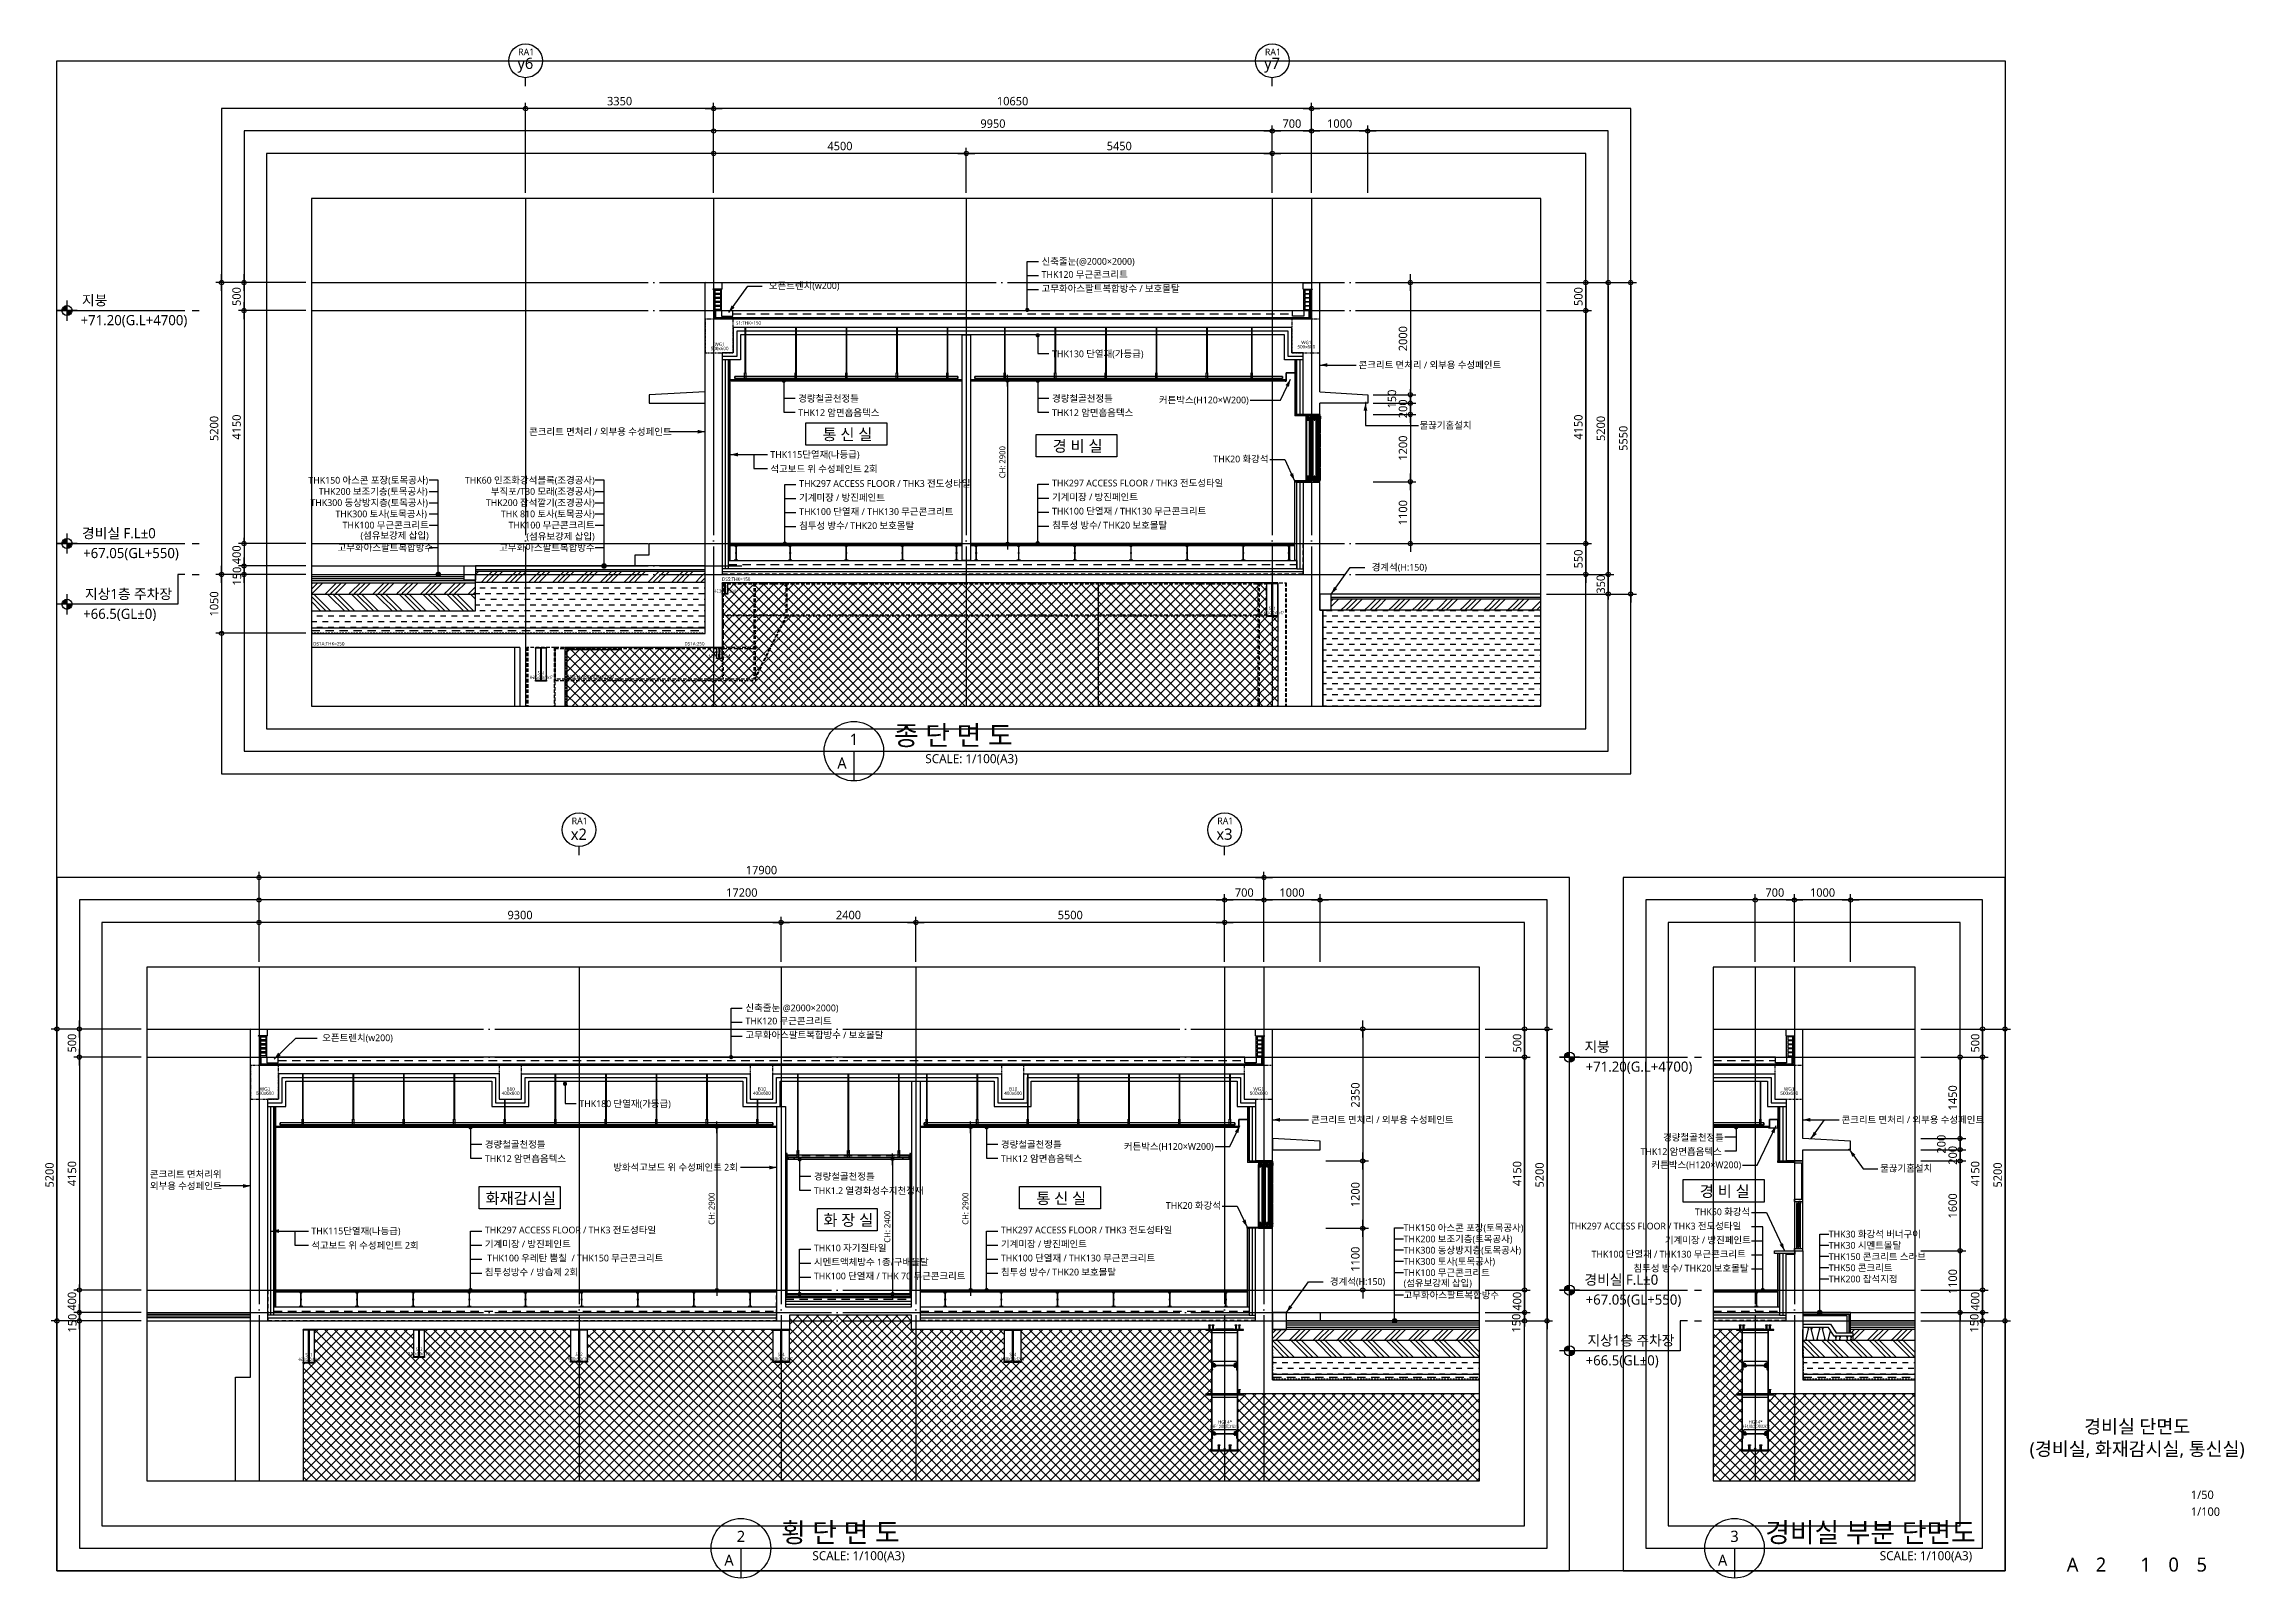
# Model space of a CAD drawing. Header units: millimetres. Extents: x 184384 to 428726, y 73696 to 101396.
# Drawn here: x 348538 to 387725, y 73966 to 101296 of the extents above; entities that cross this region are included whole.
import ezdxf
from ezdxf.enums import TextEntityAlignment as Align

# ---------------------------------------------------------------- set-up
doc = ezdxf.new("R2010")
doc.units = ezdxf.units.MM
doc.header["$LTSCALE"] = 100
doc.header["$MEASUREMENT"] = 0
doc.header["$PDSIZE"] = -10
for name, pattern in [('CEN', [62, 60, -1, 0, -1]), ('HID', [2.5, 1.5, -1]), ('HIDDEN', [0.375, 0.25, -0.125]), ('HIDDEN2', [0.1875, 0.125, -0.0625]), ('HS1', [2.5, 1.5, -1])]:
    doc.linetypes.add(name, pattern=pattern)
doc.layers.get('0').update_dxf_attribs({"linetype": 'CONTINUOUS'})
doc.layers.get('DEFPOINTS').update_dxf_attribs({"color": 171, "linetype": 'CONTINUOUS'})
for name, color, linetype in [('251', 251, 'CONTINUOUS'), ('A-CEIL', 8, 'CONTINUOUS'), ('A-HID-8', 8, 'HID'), ('ACCESS FLOOR', 9, 'CONTINUOUS'), ('BOLT', 6, 'CONTINUOUS'), ('cen', 14, 'CONTINUOUS'), ('CEN(ST)', 1, 'CEN'), ('Center(AR)', 30, 'CEN'), ('CON', 2, 'CONTINUOUS'), ('ele', 8, 'CONTINUOUS'), ('ELE-5', 5, 'CONTINUOUS'), ('ELE-6', 8, 'CONTINUOUS'), ('ELEV1', 6, 'CONTINUOUS'), ('FIN', 6, 'CONTINUOUS'), ('FIN-1', 8, 'CONTINUOUS'), ('FIN-2', 251, 'CONTINUOUS'), ('HAT', 5, 'CONTINUOUS'), ('HAT-252', 252, 'CONTINUOUS'), ('INS', 251, 'CONTINUOUS'), ('LAND-2', 4, 'CONTINUOUS'), ('LED', 7, 'CONTINUOUS'), ('NDIM', 7, 'CONTINUOUS'), ('PL-3', 3, 'CONTINUOUS'), ('plate', 7, 'CONTINUOUS'), ('R', 3, 'CONTINUOUS'), ('SASAC 도면명', 2, 'CONTINUOUS'), ('SB', 7, 'CONTINUOUS'), ('STEEL', 5, 'CONTINUOUS'), ('STL', 3, 'CONTINUOUS'), ('STUD', 6, 'CONTINUOUS'), ('SYM', 7, 'CONTINUOUS'), ('SYM(AXIS)', 7, 'CONTINUOUS'), ('SYMB-LEAD', 7, 'CONTINUOUS'), ('TEXT', 3, 'CONTINUOUS'), ('TEXT(AXIS)', 2, 'CONTINUOUS'), ('TEXT(MIN)', 7, 'CONTINUOUS'), ('TEXT(실명)', 3, 'CONTINUOUS'), ('TEXT-TITLE', 6, 'CONTINUOUS'), ('TEXT-기입', 6, 'CONTINUOUS'), ('TITLE', 7, 'CONTINUOUS'), ('W', 7, 'CONTINUOUS'), ('WAL', 3, 'CONTINUOUS'), ('WALL-석고보드', 7, 'CONTINUOUS'), ('WID', 4, 'CONTINUOUS'), ('WIN', 4, 'CONTINUOUS'), ('WIN-G', 252, 'CONTINUOUS'), ('WIN2', 5, 'CONTINUOUS'), ('wire-meshes', 1, 'CONTINUOUS'), ('방수', 8, 'HIDDEN'), ('벽배수판', 3, 'CONTINUOUS')]:
    doc.layers.add(name, color=color, linetype=linetype)
doc.layers.add('A-XXXX-HATC', color=8, linetype='CONTINUOUS', lineweight=18)
doc.styles.add('CGS', font='cgse', dxfattribs={"bigfont": 'cgs'})
doc.styles.add('TE', font='malgun_0.ttf')
doc.styles.add('나눔바른고딕', font='NanumBarunGothic.ttf')
doc.linetypes.add('BATTING', pattern='A,0.0001,-0.1,[134,ltypeshp.shx,S=0.1,R=0,X=-0.1,Y=0],-0.2,[134,ltypeshp.shx,S=0.1,R=180,X=0.1,Y=0],-0.1', length=0.4001)
doc.dimstyles.new('NDIM 1200', dxfattribs={"dimscale": 500, "dimtxt": 3, "dimasz": 1, "dimexe": 2, "dimexo": 2, "dimgap": 1, "dimtad": 1, "dimdec": 0, "dimdsep": 46, "dimtxsty": 'CGS', "dimblk": 'DOT0', "dimcen": 1, "dimdle": 8, "dimclrd": 2, "dimclre": 2, "dimclrt": 2, "dimadec": 0, "dimazin": 0, "dimtfac": 1, "dimtdec": 0, "dimtix": 1, "dimtmove": 2, "dimatfit": 3, "dimldrblk": 'DOT0', "dimfxl": 1, "dimtolj": 1, "dimtzin": 0, "dimlwd": -1, "dimlwe": -1, "dimarcsym": 0})
pattern_1 = [(45, (0, 0), (-0.08838834765, 0.08838834765), [])]
pattern_2 = [(45, (-34841276.778, 1140464.722), (-8.838834765, 8.838834765), []), (135, (-34841276.778, 1140464.722), (-8.838834765, -8.838834765), [])]
pattern_3 = [(45, (-34849374.6, 1127164.722), (-8.838834765, 8.838834765), []), (135, (-34849374.6, 1127164.722), (-8.838834765, -8.838834765), [])]

msp = doc.modelspace()

# ---------------------------------------------------------------- texts
at = {"layer": 'DEFPOINTS'}
for s, style, p in [('S1:THK=150 ', 'TE', (361097, 96277)), ('WG1', 'TE', (371022.7, 95929.9)), ('500x600', 'TE', (360572.7, 95822.8)), ('WG1', 'TE', (360572.7, 95897.8)), ('500x600', 'TE', (371022.7, 95854.9)), ('DS5:THK=150', 'TE', (360868.3, 91713.2)), ('DS1A:THK=250', 'TE', (353612.4, 90561.7)), ('DS1A:250', 'TE', (360124.7, 90561.7)), ('WG1', 'CGS', (352474.9, 82629.9)), ('B10', 'CGS', (356849.9, 82629.9)), ('B10', 'CGS', (361324.9, 82629.9)), ('B10', 'CGS', (365799.9, 82629.9)), ('WG1', 'CGS', (370174.9, 82629.9)), ('WG1', 'CGS', (379624.9, 82629.9)), ('500x600', 'CGS', (352474.9, 82554.9)), ('400x600', 'CGS', (356849.9, 82554.9)), ('400x600', 'CGS', (361324.9, 82554.9)), ('400x600', 'CGS', (365799.9, 82554.9)), ('500x600', 'CGS', (370174.9, 82554.9)), ('500x600', 'CGS', (379624.9, 82554.9))]:
    msp.add_text(s, height=60, dxfattribs=dict(at, style=style)).set_placement(p, align=Align.BOTTOM_CENTER)
at = {"layer": 'DEFPOINTS', "style": 'TE'}
msp.add_text('SB4-H-588x300x12x20', height=60, dxfattribs=at).set_placement((357859.9, 90026.4), align=Align.MIDDLE_LEFT)
at = {"layer": 'TEXT', "style": '나눔바른고딕'}
for s, p in [('1', (362963.8, 88907.9)), ('A', (362751.7, 88483.7)), ('2', (360952, 74707.9)), ('3', (378650.1, 74707.9)), ('A', (360739.9, 74283.7)), ('A', (378438, 74283.7))]:
    msp.add_text(s, height=200, dxfattribs=at).set_placement(p, align=Align.MIDDLE)
for s, p in [('종 단 면 도', (365790.8, 88801.9)), ('횡 단 면 도', (363779, 74601.9)), ('경비실 부분 단면도', (382947.7, 74601.9))]:
    msp.add_text(s, height=350, dxfattribs=at).set_placement(p, align=Align.RIGHT)
for p in [(365882.5, 88642.8), (363870.7, 74442.8), (382882.6, 74442.8)]:
    msp.add_text('SCALE: 1/100(A3)', height=160, dxfattribs=at).set_placement(p, align=Align.TOP_RIGHT)
at = {"layer": 'TEXT(AXIS)', "style": '나눔바른고딕'}
for p in [(357127.8, 101154.7), (370427.8, 101154.7), (358080, 87454.7), (369580, 87454.7)]:
    msp.add_text('RA1', height=120, dxfattribs=at).set_placement(p, align=Align.MIDDLE_CENTER)
for s, p in [('y6', (357112.6, 100918.3)), ('y7', (370412.6, 100918.3)), ('x2', (358064.8, 87218.3)), ('x3', (369564.8, 87218.3))]:
    msp.add_text(s, height=200, dxfattribs=at).set_placement(p, align=Align.MIDDLE)
for s, p in [('지붕', (349215, 96640.3)), ('+71.20(G.L+4700)', (349190.1, 96286.3)), ('경비실 F.L±0', (349215, 92490.3)), ('+67.05(GL+550)', (349236.1, 92136.3)), ('지상1층 주차장', (349268.4, 91407.7)), ('+66.5(GL±0)', (349236.1, 91053.7)), ('지붕', (375976.7, 83340.3)), ('+71.20(G.L+4700)', (375997.8, 82986.3)), ('경비실 F.L±0', (375976.7, 79190.3)), ('+67.05(GL+550)', (375997.8, 78836.3)), ('지상1층 주차장', (376030.1, 78107.7)), ('+66.5(GL±0)', (375997.8, 77753.7))]:
    msp.add_text(s, height=180, dxfattribs=at).set_placement(p)
at = {"layer": 'TEXT(실명)', "style": '나눔바른고딕'}
for s, p in [('통 신 실', (362849, 94342.4)), ('경 비 실', (366948.5, 94133.6)), ('화재감시실', (357030.9, 80733.4)), ('통 신 실', (366656.7, 80733.4)), ('경 비 실', (378476.1, 80857.9)), ('화 장 실', (362864.4, 80343.5))]:
    msp.add_text(s, height=200, dxfattribs=at).set_placement(p, align=Align.MIDDLE)
at = {"layer": 'TEXT-TITLE', "style": '나눔바른고딕'}
for s, p in [('경비실 단면도', (385822, 76545.3)), ('(경비실, 화재감시실, 통신실)', (385822, 76145.3))]:
    msp.add_text(s, height=240, dxfattribs=at).set_placement(p, align=Align.CENTER)
at = {"layer": 'TEXT-기입', "style": '나눔바른고딕'}
for s, p in [('THK120 무근콘크리트', (366308.1, 97189.6)), ('신축줄눈(@2000×2000)', (366308.1, 97422.3)), ('고무화아스팔트복합방수 / 보호몰탈', (366308.1, 96939.6)), ('THK130 단열재(가등급)', (366493.9, 95775.6)), ('경량철골천정틀', (361972, 94980.2)), ('경량철골천정틀', (366493.9, 94980.2)), ('콘크리트 면처리 / 외부용 수성페인트', (357179, 94390.2)), ('THK12 암면흡음텍스', (361972, 94728.1)), ('THK12 암면흡음텍스', (366493.9, 94728.1)), ('THK115단열재(나등급)', (361476.3, 93982.4)), ('석고보드 위 수성페인트 2회', (361476.3, 93726)), ('THK150 아스콘 포장(토목공사)', (353246.6, 93523.8)), ('THK200 보조기층(토목공사)', (353432.3, 93323.8)), ('THK297 ACCESS FLOOR / THK3 전도성타일', (361988.3, 93465.4)), ('기계미장 / 방진페인트', (361988.3, 93215.4)), ('THK297 ACCESS FLOOR / THK3 전도성타일', (366493.9, 93473.1)), ('기계미장 / 방진페인트', (366493.9, 93223.1)), ('THK300 동상방지층(토목공사)', (353283.9, 93123.8)), ('THK300 토사(토목공사)', (353729.3, 92923.8)), ('THK100 단열재 / THK130 무근콘크리트', (361988.3, 92965.4)), ('THK100 단열재 / THK130 무근콘크리트', (366493.9, 92973.1)), ('THK100 무근콘크리트', (353857.4, 92723.8)), ('(섬유보강제 삽입)', (354174.8, 92540.1)), ('침투성 방수/ THK20 보호몰탈', (361988.3, 92715.4)), ('침투성 방수/ THK20 보호몰탈', (366493.9, 92723.1)), ('고무화아스팔트복합방수', (353768.2, 92323.8)), ('THK120 무근콘크리트', (361032.3, 83889.6)), ('신축줄눈(@2000×2000)', (361032.3, 84122.3)), ('고무화아스팔트복합방수 / 보호몰탈', (361032.3, 83639.6)), ('THK180 단열재(가등급)', (358074, 82415.3)), ('THK12 암면흡음텍스', (356390.5, 81438.2)), ('경량철골천정틀', (356390.5, 81690.3)), ('THK12 암면흡음텍스', (365583.7, 81438.2)), ('경량철골천정틀', (365583.7, 81690.3)), ('콘크리트 면처리위', (350425.4, 81159.3)), ('경량철골천정틀', (362252.8, 81119.8)), ('물끊기홈설치', (381244.2, 81266.4)), ('외부용 수성페인트', (350425.4, 80951.6)), ('THK1.2 열경화성수지천정재', (362252.8, 80867.7)), ('THK115단열재(나등급)', (353300, 80148.8)), ('석고보드 위 수성페인트 2회', (353300, 79892.4)), ('THK297 ACCESS FLOOR / THK3 전도성타일', (356390.5, 80165.4)), ('기계미장 / 방진페인트', (356390.5, 79915.4)), ('THK297 ACCESS FLOOR / THK3 전도성타일', (365583.7, 80165.4)), ('기계미장 / 방진페인트', (365583.7, 79915.4)), (' THK100 우레탄 뿜칠  / THK150 무근콘크리트', (356390.5, 79665.4)), ('THK10 자기질타일', (362252.8, 79845.4)), ('시멘트액체방수 1종/구배몰탈', (362252.8, 79595.4)), ('THK100 단열재 / THK130 무근콘크리트', (365583.7, 79665.4)), ('침투성방수 / 방습제 2회', (356390.5, 79415.4)), ('THK100 단열재 / THK 70 무근콘크리트', (362252.8, 79345.4)), ('침투성 방수/ THK20 보호몰탈', (365583.7, 79415.4))]:
    msp.add_text(s, height=120, dxfattribs=at).set_placement(p, align=Align.MIDDLE_LEFT)
for s, p in [('오픈트렌치(w200)', (362707.4, 96989.9)), ('커튼박스(H120×W200)', (369996.6, 94952.7)), ('THK20 화강석', (370348.9, 93901.7)), ('THK60 인조화강석블록(조경공사)', (358347.4, 93523.8)), ('부직포/T30 모래(조경공사)', (358347.4, 93323.8)), ('THK200 잡석깔기(조경공사)', (358347.4, 93123.8)), ('THK 810 토사(토목공사)', (358347.4, 92923.8)), ('THK100 무근콘크리트', (358347.4, 92723.8)), ('(섬유보강제 삽입)', (358347.4, 92523.8)), ('고무화아스팔트복합방수', (358347.4, 92323.8)), ('경계석(H:150)', (373171.2, 91973.5)), ('오픈트렌치(w200)', (354752.5, 83589.9)), ('커튼박스(H120×W200)', (369372.5, 81653.9)), ('방화석고보드 위 수성페인트 2회', (360898, 81283.5)), ('커튼박스(H120×W200)', (378768.7, 81326.4)), ('THK20 화강석', (369502, 80601.7)), ('THK50 화강석', (378928.5, 80489.5)), ('경계석(H:150)', (372426.6, 79247.9))]:
    msp.add_text(s, height=120, dxfattribs=at).set_placement(p, align=Align.MIDDLE_RIGHT)
for s, p in [('콘크리트 면처리 / 외부용 수성페인트', (371954.3, 95578.2)), ('콘크리트 면처리 / 외부용 수성페인트', (371106.5, 82130.8)), ('콘크리트 면처리 / 외부용 수성페인트', (380556.5, 82130.8)), ('THK12 암면흡음텍스', (376976.1, 81563.2)), ('경량철골천정틀', (377377.8, 81815.3)), ('THK150 아스콘 포장(토목공사)', (372755.8, 80205.3)), ('THK200 보조기층(토목공사)', (372755.8, 80005.3)), ('THK297 ACCESS FLOOR / THK3 전도성타일', (375718, 80235.4)), ('기계미장 / 방진페인트', (377409.8, 79985.4)), ('THK30 화강석 버너구이', (380327.9, 80092.4)), ('THK30 시멘트몰탈', (380327.9, 79892.4)), ('THK300 동상방지층(토목공사)', (372755.8, 79805.3)), ('THK300 토사(토목공사)', (372755.8, 79605.3)), ('THK100 단열재 / THK130 무근콘크리트', (376104, 79735.4)), ('침투성 방수/ THK20 보호몰탈', (376850.3, 79485.4)), ('THK150 콘크리트 스라브', (380327.9, 79692.4)), ('THK50 콘크리트', (380327.9, 79492.4)), ('THK100 무근콘크리트', (372755.8, 79405.3)), ('(섬유보강제 삽입)', (372755.8, 79221.6)), ('THK200 잡석지정', (380327.9, 79292.4)), ('고무화아스팔트복합방수', (372755.8, 79005.3))]:
    msp.add_text(s, height=120, rotation=360, dxfattribs=at).set_placement(p, align=Align.MIDDLE_LEFT)
msp.add_text('물끊기홈설치', height=120, rotation=360, dxfattribs=at).set_placement((373965.9, 94503.1), align=Align.MIDDLE_RIGHT)
for s, p in [('1/50', (386778.3, 75328.5)), ('1/100', (386778.3, 75028.5))]:
    msp.add_text(s, height=150, dxfattribs=at).set_placement(p, align=Align.BOTTOM_LEFT)
for s, p in [('A', (384672, 74204.8)), ('2', (385178.3, 74204.8)), ('1', (385972, 74204.8)), ('0', (386472, 74204.8)), ('5', (386972, 74204.8))]:
    msp.add_text(s, height=250, dxfattribs=at).set_placement(p, align=Align.MIDDLE_CENTER)

# ---------------------------------------------------------------- blocks, each defined once
blk = doc.blocks.new('A$C19853FC8')
at = {"layer": 'SYM'}
for p, q in [((3600, 1800), (0, 1800)), ((1800, 0), (1800, 3600))]:
    blk.add_line(p, q, dxfattribs=at)
blk.add_circle((1800, 1800), 900, dxfattribs=at)
for points in [[(900, 1800), (1800, 2700), (914, 1959), (1643, 2686)], [(914, 1959), (1643, 2686), (954, 2112), (1492, 2646)], [(954, 2112), (1492, 2646), (1025, 2260), (1346, 2576)], [(1025, 2260), (1346, 2576), (1109, 2378), (1222, 2491)], [(1800, 900), (2700, 1800), (1959, 914), (2686, 1643)], [(1959, 914), (2686, 1643), (2112, 954), (2646, 1492)], [(2112, 954), (2646, 1492), (2260, 1025), (2576, 1346)], [(2260, 1025), (2576, 1346), (2378, 1109), (2491, 1222)]]:
    blk.add_solid(points, dxfattribs=at)
at = {"layer": 'SYM', "linetype": 'Continuous'}
for points in [[(1800, 2700), (1800, 1800), (900, 1800)], [(2700, 1800), (1800, 900), (1800, 1800)]]:
    blk.add_solid(points, dxfattribs=at)
blk = doc.blocks.new('DOT0')
blk.add_line((-3, 0), (3, 0))
at = {"color": 6}
blk.add_circle((0, 0), 0.75, dxfattribs=at)
blk = doc.blocks.new('*D72')
at = {"layer": 'DEFPOINTS', "color": 0, "ltscale": 0.4, "transparency": 16777216}
for p in [(350368, 83746), (348768, 78546), (350368, 78546)]:
    blk.add_point(p, dxfattribs=at)
at = {"layer": 'NDIM', "ltscale": 0.4, "transparency": 16777216}
for p, q in [((350268, 83746), (348668, 83746)), ((348768, 83696), (348768, 78596)), ((350268, 78546), (348668, 78546))]:
    blk.add_line(p, q, dxfattribs=at)
at = {"layer": 'NDIM', "ltscale": 0.4, "transparency": 16777216, "xscale": 50, "yscale": 50, "zscale": 50}
for p, rotation in [((348768, 83746), 90), ((348768, 78546), 270)]:
    blk.add_blockref('DOT0', p, dxfattribs=dict(at, rotation=rotation))
at = {"layer": 'NDIM', "ltscale": 0.4, "transparency": 16777216, "insert": (348637, 81146), "char_height": 150, "attachment_point": 5, "rotation": 90, "style": '나눔바른고딕'}
blk.add_mtext('\\A1;5200', dxfattribs=at)
blk = doc.blocks.new('*D73')
at = {"layer": 'DEFPOINTS', "color": 0, "ltscale": 0.4, "transparency": 16777216}
for p in [(349168, 78546), (350368, 78696), (350368, 78546)]:
    blk.add_point(p, dxfattribs=at)
at = {"layer": 'NDIM', "ltscale": 0.4, "transparency": 16777216}
for p, q in [((349168, 78746), (349168, 78796)), ((350268, 78696), (349068, 78696)), ((350268, 78546), (349068, 78546)), ((349168, 78696), (349168, 78546)), ((349168, 78496), (349168, 78446))]:
    blk.add_line(p, q, dxfattribs=at)
at = {"layer": 'NDIM', "ltscale": 0.4, "transparency": 16777216, "xscale": 50, "yscale": 50, "zscale": 50}
for p, rotation in [((349168, 78696), 270), ((349168, 78546), 90)]:
    blk.add_blockref('DOT0', p, dxfattribs=dict(at, rotation=rotation))
at = {"layer": 'NDIM', "ltscale": 0.4, "transparency": 16777216, "insert": (349043, 78507), "char_height": 150, "attachment_point": 5, "rotation": 90, "style": '나눔바른고딕'}
blk.add_mtext('\\A1;150', dxfattribs=at)
blk = doc.blocks.new('*D74')
at = {"layer": 'DEFPOINTS', "color": 0, "ltscale": 0.4, "transparency": 16777216}
for p in [(350368, 79096), (349168, 78696), (350368, 78696)]:
    blk.add_point(p, dxfattribs=at)
at = {"layer": 'NDIM', "ltscale": 0.4, "transparency": 16777216}
for p, q in [((349168, 79146), (349168, 79196)), ((350268, 79096), (349068, 79096)), ((349168, 79096), (349168, 78696)), ((350268, 78696), (349068, 78696)), ((349168, 78646), (349168, 78596))]:
    blk.add_line(p, q, dxfattribs=at)
at = {"layer": 'NDIM', "ltscale": 0.4, "transparency": 16777216, "xscale": 50, "yscale": 50, "zscale": 50}
for p, rotation in [((349168, 79096), 270), ((349168, 78696), 90)]:
    blk.add_blockref('DOT0', p, dxfattribs=dict(at, rotation=rotation))
at = {"layer": 'NDIM', "ltscale": 0.4, "transparency": 16777216, "insert": (349037, 78896), "char_height": 150, "attachment_point": 5, "rotation": 90, "style": '나눔바른고딕'}
blk.add_mtext('\\A1;400', dxfattribs=at)
blk = doc.blocks.new('*D75')
at = {"layer": 'DEFPOINTS', "color": 0, "ltscale": 0.4, "transparency": 16777216}
for p in [(350368, 83246), (349168, 79096), (350368, 79096)]:
    blk.add_point(p, dxfattribs=at)
at = {"layer": 'NDIM', "ltscale": 0.4, "transparency": 16777216}
for p, q in [((350268, 83246), (349068, 83246)), ((349168, 83196), (349168, 79146)), ((350268, 79096), (349068, 79096))]:
    blk.add_line(p, q, dxfattribs=at)
at = {"layer": 'NDIM', "ltscale": 0.4, "transparency": 16777216, "xscale": 50, "yscale": 50, "zscale": 50}
for p, rotation in [((349168, 83246), 90), ((349168, 79096), 270)]:
    blk.add_blockref('DOT0', p, dxfattribs=dict(at, rotation=rotation))
at = {"layer": 'NDIM', "ltscale": 0.4, "transparency": 16777216, "insert": (349037, 81171), "char_height": 150, "attachment_point": 5, "rotation": 90, "style": '나눔바른고딕'}
blk.add_mtext('\\A1;4150', dxfattribs=at)
blk = doc.blocks.new('*D76')
at = {"layer": 'DEFPOINTS', "color": 0, "ltscale": 0.4, "transparency": 16777216}
for p in [(350368, 83746), (349168, 83246), (350368, 83246)]:
    blk.add_point(p, dxfattribs=at)
at = {"layer": 'NDIM', "ltscale": 0.4, "transparency": 16777216}
for p, q in [((350268, 83746), (349068, 83746)), ((349168, 83696), (349168, 83296)), ((350268, 83246), (349068, 83246))]:
    blk.add_line(p, q, dxfattribs=at)
at = {"layer": 'NDIM', "ltscale": 0.4, "transparency": 16777216, "xscale": 50, "yscale": 50, "zscale": 50}
for p, rotation in [((349168, 83746), 90), ((349168, 83246), 270)]:
    blk.add_blockref('DOT0', p, dxfattribs=dict(at, rotation=rotation))
at = {"layer": 'NDIM', "ltscale": 0.4, "transparency": 16777216, "insert": (349037, 83496), "char_height": 150, "attachment_point": 5, "rotation": 90, "style": '나눔바른고딕'}
blk.add_mtext('\\A1;500', dxfattribs=at)
blk = doc.blocks.new('*D77')
at = {"layer": 'DEFPOINTS', "color": 0, "ltscale": 0.4, "transparency": 16777216}
for p in [(365319, 81996), (365044, 79096), (365314, 79096)]:
    blk.add_point(p, dxfattribs=at)
at = {"layer": 'NDIM', "ltscale": 0.4, "transparency": 16777216}
for p, q in [((365249, 81996), (364974, 81996)), ((365044, 81961), (365044, 79131)), ((365244, 79096), (364974, 79096))]:
    blk.add_line(p, q, dxfattribs=at)
at = {"layer": 'NDIM', "ltscale": 0.4, "transparency": 16777216, "xscale": 35, "yscale": 35, "zscale": 35}
for p, rotation in [((365044, 81996), 90), ((365044, 79096), 270)]:
    blk.add_blockref('DOT0', p, dxfattribs=dict(at, rotation=rotation))
at = {"layer": 'NDIM', "ltscale": 0.4, "transparency": 16777216, "insert": (364952, 80546), "char_height": 105, "attachment_point": 5, "rotation": 90, "style": '나눔바른고딕'}
blk.add_mtext('\\A1;CH: 2900', dxfattribs=at)
blk = doc.blocks.new('*D78')
at = {"layer": 'DEFPOINTS', "color": 0, "ltscale": 0.4, "transparency": 16777216}
for p in [(363922, 81426), (363652, 79026), (363922, 79026)]:
    blk.add_point(p, dxfattribs=at)
at = {"layer": 'NDIM', "ltscale": 0.4, "transparency": 16777216}
for p, q in [((363852, 81426), (363582, 81426)), ((363652, 81391), (363652, 79061)), ((363852, 79026), (363582, 79026))]:
    blk.add_line(p, q, dxfattribs=at)
at = {"layer": 'NDIM', "ltscale": 0.4, "transparency": 16777216, "xscale": 35, "yscale": 35, "zscale": 35}
for p, rotation in [((363652, 81426), 90), ((363652, 79026), 270)]:
    blk.add_blockref('DOT0', p, dxfattribs=dict(at, rotation=rotation))
at = {"layer": 'NDIM', "ltscale": 0.4, "transparency": 16777216, "insert": (363560, 80226), "char_height": 105, "attachment_point": 5, "rotation": 90, "style": '나눔바른고딕'}
blk.add_mtext('\\A1;CH: 2400', dxfattribs=at)
blk = doc.blocks.new('*D79')
at = {"layer": 'DEFPOINTS', "color": 0, "ltscale": 0.4, "transparency": 16777216}
for p in [(360793, 81996), (360523, 79096), (360793, 79096)]:
    blk.add_point(p, dxfattribs=at)
at = {"layer": 'NDIM', "ltscale": 0.4, "transparency": 16777216}
for p, q in [((360723, 81996), (360453, 81996)), ((360523, 81961), (360523, 79131)), ((360723, 79096), (360453, 79096))]:
    blk.add_line(p, q, dxfattribs=at)
at = {"layer": 'NDIM', "ltscale": 0.4, "transparency": 16777216, "xscale": 35, "yscale": 35, "zscale": 35}
for p, rotation in [((360523, 81996), 90), ((360523, 79096), 270)]:
    blk.add_blockref('DOT0', p, dxfattribs=dict(at, rotation=rotation))
at = {"layer": 'NDIM', "ltscale": 0.4, "transparency": 16777216, "insert": (360430, 80546), "char_height": 105, "attachment_point": 5, "rotation": 90, "style": '나눔바른고딕'}
blk.add_mtext('\\A1;CH: 2900', dxfattribs=at)
blk = doc.blocks.new('*D85')
at = {"layer": 'DEFPOINTS', "color": 0, "ltscale": 0.4, "transparency": 16777216}
for p in [(369568, 86046), (369568, 84846), (370268, 84846)]:
    blk.add_point(p, dxfattribs=at)
at = {"layer": 'NDIM', "ltscale": 0.4, "transparency": 16777216}
for p, q in [((369568, 84946), (369568, 86146)), ((370218, 86046), (369618, 86046)), ((370268, 84946), (370268, 86146))]:
    blk.add_line(p, q, dxfattribs=at)
at = {"layer": 'NDIM', "ltscale": 0.4, "transparency": 16777216, "xscale": 50, "yscale": 50, "zscale": 50, "rotation": 180}
blk.add_blockref('DOT0', (369568, 86046), dxfattribs=at)
at = {"layer": 'NDIM', "ltscale": 0.4, "transparency": 16777216, "xscale": 50, "yscale": 50, "zscale": 50}
blk.add_blockref('DOT0', (370268, 86046), dxfattribs=at)
at = {"layer": 'NDIM', "ltscale": 0.4, "transparency": 16777216, "insert": (369918, 86177), "char_height": 150, "attachment_point": 5, "style": '나눔바른고딕'}
blk.add_mtext('\\A1;700', dxfattribs=at)
blk = doc.blocks.new('*D80')
at = {"layer": 'DEFPOINTS', "color": 0, "ltscale": 0.4, "transparency": 16777216}
for p in [(364068, 85646), (364068, 84846), (369568, 84846)]:
    blk.add_point(p, dxfattribs=at)
at = {"layer": 'NDIM', "ltscale": 0.4, "transparency": 16777216}
for p, q in [((364068, 84946), (364068, 85746)), ((369518, 85646), (364118, 85646)), ((369568, 84946), (369568, 85746))]:
    blk.add_line(p, q, dxfattribs=at)
at = {"layer": 'NDIM', "ltscale": 0.4, "transparency": 16777216, "xscale": 50, "yscale": 50, "zscale": 50, "rotation": 180}
blk.add_blockref('DOT0', (364068, 85646), dxfattribs=at)
at = {"layer": 'NDIM', "ltscale": 0.4, "transparency": 16777216, "xscale": 50, "yscale": 50, "zscale": 50}
blk.add_blockref('DOT0', (369568, 85646), dxfattribs=at)
at = {"layer": 'NDIM', "ltscale": 0.4, "transparency": 16777216, "insert": (366818, 85777), "char_height": 150, "attachment_point": 5, "style": '나눔바른고딕'}
blk.add_mtext('\\A1;5500', dxfattribs=at)
blk = doc.blocks.new('*D81')
at = {"layer": 'DEFPOINTS', "color": 0, "ltscale": 0.4, "transparency": 16777216}
for p in [(352368, 86046), (352368, 84846), (369568, 84846)]:
    blk.add_point(p, dxfattribs=at)
at = {"layer": 'NDIM', "ltscale": 0.4, "transparency": 16777216}
for p, q in [((352368, 84946), (352368, 86146)), ((369518, 86046), (352418, 86046)), ((369568, 84946), (369568, 86146))]:
    blk.add_line(p, q, dxfattribs=at)
at = {"layer": 'NDIM', "ltscale": 0.4, "transparency": 16777216, "xscale": 50, "yscale": 50, "zscale": 50, "rotation": 180}
blk.add_blockref('DOT0', (352368, 86046), dxfattribs=at)
at = {"layer": 'NDIM', "ltscale": 0.4, "transparency": 16777216, "xscale": 50, "yscale": 50, "zscale": 50}
blk.add_blockref('DOT0', (369568, 86046), dxfattribs=at)
at = {"layer": 'NDIM', "ltscale": 0.4, "transparency": 16777216, "insert": (360968, 86177), "char_height": 150, "attachment_point": 5, "style": '나눔바른고딕'}
blk.add_mtext('\\A1;17200', dxfattribs=at)
blk = doc.blocks.new('*D82')
at = {"layer": 'DEFPOINTS', "color": 0, "ltscale": 0.4, "transparency": 16777216}
for p in [(352368, 86446), (352368, 84846), (370268, 84846)]:
    blk.add_point(p, dxfattribs=at)
at = {"layer": 'NDIM', "ltscale": 0.4, "transparency": 16777216}
for p, q in [((352368, 84946), (352368, 86546)), ((370218, 86446), (352418, 86446)), ((370268, 84946), (370268, 86546))]:
    blk.add_line(p, q, dxfattribs=at)
at = {"layer": 'NDIM', "ltscale": 0.4, "transparency": 16777216, "xscale": 50, "yscale": 50, "zscale": 50, "rotation": 180}
blk.add_blockref('DOT0', (352368, 86446), dxfattribs=at)
at = {"layer": 'NDIM', "ltscale": 0.4, "transparency": 16777216, "xscale": 50, "yscale": 50, "zscale": 50}
blk.add_blockref('DOT0', (370268, 86446), dxfattribs=at)
at = {"layer": 'NDIM', "ltscale": 0.4, "transparency": 16777216, "insert": (361318, 86577), "char_height": 150, "attachment_point": 5, "style": '나눔바른고딕'}
blk.add_mtext('\\A1;17900', dxfattribs=at)
blk = doc.blocks.new('*D83')
at = {"layer": 'DEFPOINTS', "color": 0, "ltscale": 0.4, "transparency": 16777216}
for p in [(361668, 85646), (361668, 84846), (364068, 84846)]:
    blk.add_point(p, dxfattribs=at)
at = {"layer": 'NDIM', "ltscale": 0.4, "transparency": 16777216}
for p, q in [((361668, 84946), (361668, 85746)), ((364018, 85646), (361718, 85646)), ((364068, 84946), (364068, 85746))]:
    blk.add_line(p, q, dxfattribs=at)
at = {"layer": 'NDIM', "ltscale": 0.4, "transparency": 16777216, "xscale": 50, "yscale": 50, "zscale": 50, "rotation": 180}
blk.add_blockref('DOT0', (361668, 85646), dxfattribs=at)
at = {"layer": 'NDIM', "ltscale": 0.4, "transparency": 16777216, "xscale": 50, "yscale": 50, "zscale": 50}
blk.add_blockref('DOT0', (364068, 85646), dxfattribs=at)
at = {"layer": 'NDIM', "ltscale": 0.4, "transparency": 16777216, "insert": (362868, 85777), "char_height": 150, "attachment_point": 5, "style": '나눔바른고딕'}
blk.add_mtext('\\A1;2400', dxfattribs=at)
blk = doc.blocks.new('*D84')
at = {"layer": 'DEFPOINTS', "color": 0, "ltscale": 0.4, "transparency": 16777216}
for p in [(352368, 85646), (352368, 84846), (361668, 84846)]:
    blk.add_point(p, dxfattribs=at)
at = {"layer": 'NDIM', "ltscale": 0.4, "transparency": 16777216}
for p, q in [((352368, 84946), (352368, 85746)), ((361618, 85646), (352418, 85646)), ((361668, 84946), (361668, 85746))]:
    blk.add_line(p, q, dxfattribs=at)
at = {"layer": 'NDIM', "ltscale": 0.4, "transparency": 16777216, "xscale": 50, "yscale": 50, "zscale": 50, "rotation": 180}
blk.add_blockref('DOT0', (352368, 85646), dxfattribs=at)
at = {"layer": 'NDIM', "ltscale": 0.4, "transparency": 16777216, "xscale": 50, "yscale": 50, "zscale": 50}
blk.add_blockref('DOT0', (361668, 85646), dxfattribs=at)
at = {"layer": 'NDIM', "ltscale": 0.4, "transparency": 16777216, "insert": (357018, 85777), "char_height": 150, "attachment_point": 5, "style": '나눔바른고딕'}
blk.add_mtext('\\A1;9300', dxfattribs=at)
blk = doc.blocks.new('*D235')
at = {"layer": 'DEFPOINTS', "color": 0, "ltscale": 0.4, "transparency": 16777216}
for p in [(365973, 95296), (365703, 92396), (365973, 92396)]:
    blk.add_point(p, dxfattribs=at)
at = {"layer": 'NDIM', "ltscale": 0.4, "transparency": 16777216}
for p, q in [((365903, 95296), (365633, 95296)), ((365703, 95261), (365703, 92431)), ((365903, 92396), (365633, 92396))]:
    blk.add_line(p, q, dxfattribs=at)
at = {"layer": 'NDIM', "ltscale": 0.4, "transparency": 16777216, "xscale": 35, "yscale": 35, "zscale": 35}
for p, rotation in [((365703, 95296), 90), ((365703, 92396), 270)]:
    blk.add_blockref('DOT0', p, dxfattribs=dict(at, rotation=rotation))
at = {"layer": 'NDIM', "ltscale": 0.4, "transparency": 16777216, "insert": (365610, 93846), "char_height": 105, "attachment_point": 5, "rotation": 90, "style": '나눔바른고딕'}
blk.add_mtext('\\A1;CH: 2900', dxfattribs=at)
blk = doc.blocks.new('*D225')
at = {"layer": 'DEFPOINTS', "color": 0, "ltscale": 0.4, "transparency": 16777216}
for p in [(370416, 99746), (370416, 98546), (371116, 98546)]:
    blk.add_point(p, dxfattribs=at)
at = {"layer": 'NDIM', "ltscale": 0.4, "transparency": 16777216}
for p, q in [((370416, 98646), (370416, 99846)), ((371066, 99746), (370466, 99746)), ((371116, 98646), (371116, 99846))]:
    blk.add_line(p, q, dxfattribs=at)
at = {"layer": 'NDIM', "ltscale": 0.4, "transparency": 16777216, "xscale": 50, "yscale": 50, "zscale": 50, "rotation": 180}
blk.add_blockref('DOT0', (370416, 99746), dxfattribs=at)
at = {"layer": 'NDIM', "ltscale": 0.4, "transparency": 16777216, "xscale": 50, "yscale": 50, "zscale": 50}
blk.add_blockref('DOT0', (371116, 99746), dxfattribs=at)
at = {"layer": 'NDIM', "ltscale": 0.4, "transparency": 16777216, "insert": (370766, 99877), "char_height": 150, "attachment_point": 5, "style": '나눔바른고딕'}
blk.add_mtext('\\A1;700', dxfattribs=at)
blk = doc.blocks.new('*D226')
at = {"layer": 'DEFPOINTS', "color": 0, "ltscale": 0.4, "transparency": 16777216}
for p in [(360466, 99746), (360466, 98546), (370416, 98546)]:
    blk.add_point(p, dxfattribs=at)
at = {"layer": 'NDIM', "ltscale": 0.4, "transparency": 16777216}
for p, q in [((360466, 98646), (360466, 99846)), ((370366, 99746), (360516, 99746)), ((370416, 98646), (370416, 99846))]:
    blk.add_line(p, q, dxfattribs=at)
at = {"layer": 'NDIM', "ltscale": 0.4, "transparency": 16777216, "xscale": 50, "yscale": 50, "zscale": 50, "rotation": 180}
blk.add_blockref('DOT0', (360466, 99746), dxfattribs=at)
at = {"layer": 'NDIM', "ltscale": 0.4, "transparency": 16777216, "xscale": 50, "yscale": 50, "zscale": 50}
blk.add_blockref('DOT0', (370416, 99746), dxfattribs=at)
at = {"layer": 'NDIM', "ltscale": 0.4, "transparency": 16777216, "insert": (365441, 99877), "char_height": 150, "attachment_point": 5, "style": '나눔바른고딕'}
blk.add_mtext('\\A1;9950', dxfattribs=at)
blk = doc.blocks.new('*D227')
at = {"layer": 'DEFPOINTS', "color": 0, "ltscale": 0.4, "transparency": 16777216}
for p in [(360466, 100146), (360466, 98546), (371116, 98546)]:
    blk.add_point(p, dxfattribs=at)
at = {"layer": 'NDIM', "ltscale": 0.4, "transparency": 16777216}
for p, q in [((360466, 98646), (360466, 100246)), ((371066, 100146), (360516, 100146)), ((371116, 98646), (371116, 100246))]:
    blk.add_line(p, q, dxfattribs=at)
at = {"layer": 'NDIM', "ltscale": 0.4, "transparency": 16777216, "xscale": 50, "yscale": 50, "zscale": 50, "rotation": 180}
blk.add_blockref('DOT0', (360466, 100146), dxfattribs=at)
at = {"layer": 'NDIM', "ltscale": 0.4, "transparency": 16777216, "xscale": 50, "yscale": 50, "zscale": 50}
blk.add_blockref('DOT0', (371116, 100146), dxfattribs=at)
at = {"layer": 'NDIM', "ltscale": 0.4, "transparency": 16777216, "insert": (365791, 100277), "char_height": 150, "attachment_point": 5, "style": '나눔바른고딕'}
blk.add_mtext('\\A1;10650', dxfattribs=at)
blk = doc.blocks.new('*D228')
at = {"layer": 'DEFPOINTS', "color": 0, "ltscale": 0.4, "transparency": 16777216}
for p in [(364966, 99346), (364966, 98546), (370416, 98546)]:
    blk.add_point(p, dxfattribs=at)
at = {"layer": 'NDIM', "ltscale": 0.4, "transparency": 16777216}
for p, q in [((364966, 98646), (364966, 99446)), ((370366, 99346), (365016, 99346)), ((370416, 98646), (370416, 99446))]:
    blk.add_line(p, q, dxfattribs=at)
at = {"layer": 'NDIM', "ltscale": 0.4, "transparency": 16777216, "xscale": 50, "yscale": 50, "zscale": 50, "rotation": 180}
blk.add_blockref('DOT0', (364966, 99346), dxfattribs=at)
at = {"layer": 'NDIM', "ltscale": 0.4, "transparency": 16777216, "xscale": 50, "yscale": 50, "zscale": 50}
blk.add_blockref('DOT0', (370416, 99346), dxfattribs=at)
at = {"layer": 'NDIM', "ltscale": 0.4, "transparency": 16777216, "insert": (367691, 99477), "char_height": 150, "attachment_point": 5, "style": '나눔바른고딕'}
blk.add_mtext('\\A1;5450', dxfattribs=at)
blk = doc.blocks.new('*D229')
at = {"layer": 'DEFPOINTS', "color": 0, "ltscale": 0.4, "transparency": 16777216}
for p in [(360466, 99346), (360466, 98546), (364966, 98546)]:
    blk.add_point(p, dxfattribs=at)
at = {"layer": 'NDIM', "ltscale": 0.4, "transparency": 16777216}
for p, q in [((360466, 98646), (360466, 99446)), ((364916, 99346), (360516, 99346)), ((364966, 98646), (364966, 99446))]:
    blk.add_line(p, q, dxfattribs=at)
at = {"layer": 'NDIM', "ltscale": 0.4, "transparency": 16777216, "xscale": 50, "yscale": 50, "zscale": 50, "rotation": 180}
blk.add_blockref('DOT0', (360466, 99346), dxfattribs=at)
at = {"layer": 'NDIM', "ltscale": 0.4, "transparency": 16777216, "xscale": 50, "yscale": 50, "zscale": 50}
blk.add_blockref('DOT0', (364966, 99346), dxfattribs=at)
at = {"layer": 'NDIM', "ltscale": 0.4, "transparency": 16777216, "insert": (362716, 99477), "char_height": 150, "attachment_point": 5, "style": '나눔바른고딕'}
blk.add_mtext('\\A1;4500', dxfattribs=at)
blk = doc.blocks.new('*D230')
at = {"layer": 'DEFPOINTS', "color": 0, "ltscale": 0.4, "transparency": 16777216}
for p in [(353301, 97046), (351701, 91846), (353301, 91846)]:
    blk.add_point(p, dxfattribs=at)
at = {"layer": 'NDIM', "ltscale": 0.4, "transparency": 16777216}
for p, q in [((353201, 97046), (351601, 97046)), ((351701, 96996), (351701, 91896)), ((353201, 91846), (351601, 91846))]:
    blk.add_line(p, q, dxfattribs=at)
at = {"layer": 'NDIM', "ltscale": 0.4, "transparency": 16777216, "xscale": 50, "yscale": 50, "zscale": 50}
for p, rotation in [((351701, 97046), 90), ((351701, 91846), 270)]:
    blk.add_blockref('DOT0', p, dxfattribs=dict(at, rotation=rotation))
at = {"layer": 'NDIM', "ltscale": 0.4, "transparency": 16777216, "insert": (351569, 94446), "char_height": 150, "attachment_point": 5, "rotation": 90, "style": '나눔바른고딕'}
blk.add_mtext('\\A1;5200', dxfattribs=at)
blk = doc.blocks.new('*D231')
at = {"layer": 'DEFPOINTS', "color": 0, "ltscale": 0.4, "transparency": 16777216}
for p in [(352101, 91846), (353301, 91996), (353301, 91846)]:
    blk.add_point(p, dxfattribs=at)
at = {"layer": 'NDIM', "ltscale": 0.4, "transparency": 16777216}
for p, q in [((352101, 92046), (352101, 92096)), ((353201, 91996), (352001, 91996)), ((353201, 91846), (352001, 91846)), ((352101, 91996), (352101, 91846)), ((352101, 91796), (352101, 91746))]:
    blk.add_line(p, q, dxfattribs=at)
at = {"layer": 'NDIM', "ltscale": 0.4, "transparency": 16777216, "xscale": 50, "yscale": 50, "zscale": 50}
for p, rotation in [((352101, 91996), 270), ((352101, 91846), 90)]:
    blk.add_blockref('DOT0', p, dxfattribs=dict(at, rotation=rotation))
at = {"layer": 'NDIM', "ltscale": 0.4, "transparency": 16777216, "insert": (351976, 91815), "char_height": 150, "attachment_point": 5, "rotation": 90, "style": '나눔바른고딕'}
blk.add_mtext('\\A1;150', dxfattribs=at)
blk = doc.blocks.new('*D232')
at = {"layer": 'DEFPOINTS', "color": 0, "ltscale": 0.4, "transparency": 16777216}
for p in [(353301, 92396), (352101, 91996), (353301, 91996)]:
    blk.add_point(p, dxfattribs=at)
at = {"layer": 'NDIM', "ltscale": 0.4, "transparency": 16777216}
for p, q in [((352101, 92446), (352101, 92496)), ((353201, 92396), (352001, 92396)), ((352101, 92396), (352101, 91996)), ((353201, 91996), (352001, 91996)), ((352101, 91946), (352101, 91896))]:
    blk.add_line(p, q, dxfattribs=at)
at = {"layer": 'NDIM', "ltscale": 0.4, "transparency": 16777216, "xscale": 50, "yscale": 50, "zscale": 50}
for p, rotation in [((352101, 92396), 270), ((352101, 91996), 90)]:
    blk.add_blockref('DOT0', p, dxfattribs=dict(at, rotation=rotation))
at = {"layer": 'NDIM', "ltscale": 0.4, "transparency": 16777216, "insert": (351969, 92196), "char_height": 150, "attachment_point": 5, "rotation": 90, "style": '나눔바른고딕'}
blk.add_mtext('\\A1;400', dxfattribs=at)
blk = doc.blocks.new('*D233')
at = {"layer": 'DEFPOINTS', "color": 0, "ltscale": 0.4, "transparency": 16777216}
for p in [(353301, 96546), (352101, 92396), (353301, 92396)]:
    blk.add_point(p, dxfattribs=at)
at = {"layer": 'NDIM', "ltscale": 0.4, "transparency": 16777216}
for p, q in [((353201, 96546), (352001, 96546)), ((352101, 96496), (352101, 92446)), ((353201, 92396), (352001, 92396))]:
    blk.add_line(p, q, dxfattribs=at)
at = {"layer": 'NDIM', "ltscale": 0.4, "transparency": 16777216, "xscale": 50, "yscale": 50, "zscale": 50}
for p, rotation in [((352101, 96546), 90), ((352101, 92396), 270)]:
    blk.add_blockref('DOT0', p, dxfattribs=dict(at, rotation=rotation))
at = {"layer": 'NDIM', "ltscale": 0.4, "transparency": 16777216, "insert": (351969, 94471), "char_height": 150, "attachment_point": 5, "rotation": 90, "style": '나눔바른고딕'}
blk.add_mtext('\\A1;4150', dxfattribs=at)
blk = doc.blocks.new('*D234')
at = {"layer": 'DEFPOINTS', "color": 0, "ltscale": 0.4, "transparency": 16777216}
for p in [(353301, 97046), (352101, 96546), (353301, 96546)]:
    blk.add_point(p, dxfattribs=at)
at = {"layer": 'NDIM', "ltscale": 0.4, "transparency": 16777216}
for p, q in [((353201, 97046), (352001, 97046)), ((352101, 96996), (352101, 96596)), ((353201, 96546), (352001, 96546))]:
    blk.add_line(p, q, dxfattribs=at)
at = {"layer": 'NDIM', "ltscale": 0.4, "transparency": 16777216, "xscale": 50, "yscale": 50, "zscale": 50}
for p, rotation in [((352101, 97046), 90), ((352101, 96546), 270)]:
    blk.add_blockref('DOT0', p, dxfattribs=dict(at, rotation=rotation))
at = {"layer": 'NDIM', "ltscale": 0.4, "transparency": 16777216, "insert": (351969, 96796), "char_height": 150, "attachment_point": 5, "rotation": 90, "style": '나눔바른고딕'}
blk.add_mtext('\\A1;500', dxfattribs=at)
blk = doc.blocks.new('*D220')
at = {"layer": 'DEFPOINTS', "color": 0, "ltscale": 0.4, "transparency": 16777216}
for p in [(375201, 97046), (375201, 91496), (376801, 91496)]:
    blk.add_point(p, dxfattribs=at)
at = {"layer": 'NDIM', "ltscale": 0.4, "transparency": 16777216}
for p, q in [((375301, 97046), (376901, 97046)), ((376801, 96996), (376801, 91546)), ((375301, 91496), (376901, 91496))]:
    blk.add_line(p, q, dxfattribs=at)
at = {"layer": 'NDIM', "ltscale": 0.4, "transparency": 16777216, "xscale": 50, "yscale": 50, "zscale": 50}
for p, rotation in [((376801, 97046), 90), ((376801, 91496), 270)]:
    blk.add_blockref('DOT0', p, dxfattribs=dict(at, rotation=rotation))
at = {"layer": 'NDIM', "ltscale": 0.4, "transparency": 16777216, "insert": (376669, 94271), "char_height": 150, "attachment_point": 5, "rotation": 90, "style": '나눔바른고딕'}
blk.add_mtext('\\A1;5550', dxfattribs=at)
blk = doc.blocks.new('*D221')
at = {"layer": 'DEFPOINTS', "color": 0, "ltscale": 0.4, "transparency": 16777216}
for p in [(375201, 92396), (375201, 91846), (376001, 91846)]:
    blk.add_point(p, dxfattribs=at)
at = {"layer": 'NDIM', "ltscale": 0.4, "transparency": 16777216}
for p, q in [((375301, 92396), (376101, 92396)), ((376001, 92346), (376001, 91896)), ((375301, 91846), (376101, 91846))]:
    blk.add_line(p, q, dxfattribs=at)
at = {"layer": 'NDIM', "ltscale": 0.4, "transparency": 16777216, "xscale": 50, "yscale": 50, "zscale": 50}
for p, rotation in [((376001, 92396), 90), ((376001, 91846), 270)]:
    blk.add_blockref('DOT0', p, dxfattribs=dict(at, rotation=rotation))
at = {"layer": 'NDIM', "ltscale": 0.4, "transparency": 16777216, "insert": (375869, 92121), "char_height": 150, "attachment_point": 5, "rotation": 90, "style": '나눔바른고딕'}
blk.add_mtext('\\A1;550', dxfattribs=at)
blk = doc.blocks.new('*D222')
at = {"layer": 'DEFPOINTS', "color": 0, "ltscale": 0.4, "transparency": 16777216}
for p in [(375201, 96546), (375201, 92396), (376001, 92396)]:
    blk.add_point(p, dxfattribs=at)
at = {"layer": 'NDIM', "ltscale": 0.4, "transparency": 16777216}
for p, q in [((375301, 96546), (376101, 96546)), ((376001, 96496), (376001, 92446)), ((375301, 92396), (376101, 92396))]:
    blk.add_line(p, q, dxfattribs=at)
at = {"layer": 'NDIM', "ltscale": 0.4, "transparency": 16777216, "xscale": 50, "yscale": 50, "zscale": 50}
for p, rotation in [((376001, 96546), 90), ((376001, 92396), 270)]:
    blk.add_blockref('DOT0', p, dxfattribs=dict(at, rotation=rotation))
at = {"layer": 'NDIM', "ltscale": 0.4, "transparency": 16777216, "insert": (375869, 94471), "char_height": 150, "attachment_point": 5, "rotation": 90, "style": '나눔바른고딕'}
blk.add_mtext('\\A1;4150', dxfattribs=at)
blk = doc.blocks.new('*D223')
at = {"layer": 'DEFPOINTS', "color": 0, "ltscale": 0.4, "transparency": 16777216}
for p in [(375201, 97046), (375201, 96546), (376001, 96546)]:
    blk.add_point(p, dxfattribs=at)
at = {"layer": 'NDIM', "ltscale": 0.4, "transparency": 16777216}
for p, q in [((375301, 97046), (376101, 97046)), ((376001, 96996), (376001, 96596)), ((375301, 96546), (376101, 96546))]:
    blk.add_line(p, q, dxfattribs=at)
at = {"layer": 'NDIM', "ltscale": 0.4, "transparency": 16777216, "xscale": 50, "yscale": 50, "zscale": 50}
for p, rotation in [((376001, 97046), 90), ((376001, 96546), 270)]:
    blk.add_blockref('DOT0', p, dxfattribs=dict(at, rotation=rotation))
at = {"layer": 'NDIM', "ltscale": 0.4, "transparency": 16777216, "insert": (375869, 96796), "char_height": 150, "attachment_point": 5, "rotation": 90, "style": '나눔바른고딕'}
blk.add_mtext('\\A1;500', dxfattribs=at)
blk = doc.blocks.new('*D224')
at = {"layer": 'DEFPOINTS', "color": 0, "ltscale": 0.4, "transparency": 16777216}
for p in [(375201, 91846), (375201, 91496), (376401, 91496)]:
    blk.add_point(p, dxfattribs=at)
at = {"layer": 'NDIM', "ltscale": 0.4, "transparency": 16777216}
for p, q in [((375301, 91846), (376501, 91846)), ((376401, 91896), (376401, 91946)), ((376401, 91846), (376401, 91496)), ((375301, 91496), (376501, 91496)), ((376401, 91446), (376401, 91396))]:
    blk.add_line(p, q, dxfattribs=at)
at = {"layer": 'NDIM', "ltscale": 0.4, "transparency": 16777216, "xscale": 50, "yscale": 50, "zscale": 50}
for p, rotation in [((376401, 91846), 270), ((376401, 91496), 90)]:
    blk.add_blockref('DOT0', p, dxfattribs=dict(at, rotation=rotation))
at = {"layer": 'NDIM', "ltscale": 0.4, "transparency": 16777216, "insert": (376269, 91671), "char_height": 150, "attachment_point": 5, "rotation": 90, "style": '나눔바른고딕'}
blk.add_mtext('\\A1;350', dxfattribs=at)
blk = doc.blocks.new('*D219')
at = {"layer": 'DEFPOINTS', "color": 0, "ltscale": 0.4, "transparency": 16777216}
for p in [(353301, 91846), (351701, 90796), (353301, 90796)]:
    blk.add_point(p, dxfattribs=at)
at = {"layer": 'NDIM', "ltscale": 0.4, "transparency": 16777216}
for p, q in [((353201, 91846), (351601, 91846)), ((351701, 91796), (351701, 90846)), ((353201, 90796), (351601, 90796))]:
    blk.add_line(p, q, dxfattribs=at)
at = {"layer": 'NDIM', "ltscale": 0.4, "transparency": 16777216, "xscale": 50, "yscale": 50, "zscale": 50}
for p, rotation in [((351701, 91846), 90), ((351701, 90796), 270)]:
    blk.add_blockref('DOT0', p, dxfattribs=dict(at, rotation=rotation))
at = {"layer": 'NDIM', "ltscale": 0.4, "transparency": 16777216, "insert": (351569, 91321), "char_height": 150, "attachment_point": 5, "rotation": 90, "style": '나눔바른고딕'}
blk.add_mtext('\\A1;1050', dxfattribs=at)
blk = doc.blocks.new('*U238')
at = {"layer": 'DEFPOINTS'}
for p, q in [((-100, 283), (-100, -283)), ((-5.5, 0), (5.5, 0)), ((100, -283), (100, 283))]:
    blk.add_line(p, q, dxfattribs=at)
at = {"layer": 'STEEL', "color": 0, "linetype": 'ByBlock', "ltscale": 0.5}
for p, q in [((-5.5, 283), (-100, 283)), ((-5.5, -283), (-5.5, 283)), ((100, 283), (5.5, 283)), ((5.5, 283), (5.5, -283)), ((-100, -283), (-5.5, -283)), ((5.5, -283), (100, -283))]:
    blk.add_line(p, q, dxfattribs=at)
for points in [[(-100, 283), (-100, 300), (100, 300), (100, 283)], [(100, -283), (100, -300), (-100, -300), (-100, -283)]]:
    blk.add_lwpolyline(points, dxfattribs=at)
blk = doc.blocks.new('SG1')
at = {"layer": 'STL'}
blk.add_blockref('*U238', (0, -225), dxfattribs=at)
at = {"layer": 'DEFPOINTS', "style": 'TE'}
for s, width, p in [('SG1', 0.7, (2, -379)), ('H-600x200x11x17', 0.5, (2, -459))]:
    blk.add_text(s, height=60, dxfattribs=dict(at, width=width)).set_placement(p, align=Align.MIDDLE_CENTER)
blk = doc.blocks.new('*U239')
at = {"layer": 'DEFPOINTS'}
for p, q in [((-50, 92), (-50, -92)), ((-2.75, 0), (2.75, 0)), ((50, -92), (50, 92))]:
    blk.add_line(p, q, dxfattribs=at)
at = {"layer": 'STEEL', "color": 0, "linetype": 'ByBlock', "ltscale": 0.5}
for p, q in [((-2.75, 92), (-50, 92)), ((-2.75, -92), (-2.75, 92)), ((50, 92), (2.75, 92)), ((2.75, 92), (2.75, -92)), ((-50, -92), (-2.75, -92)), ((2.75, -92), (50, -92))]:
    blk.add_line(p, q, dxfattribs=at)
for points in [[(-50, 92), (-50, 100), (50, 100), (50, 92)], [(50, -92), (50, -100), (-50, -100), (-50, -92)]]:
    blk.add_lwpolyline(points, dxfattribs=at)
blk = doc.blocks.new('SB0')
at = {"layer": 'STL'}
blk.add_blockref('*U239', (0, -100), dxfattribs=at)
at = {"layer": 'DEFPOINTS', "style": 'TE'}
for s, width, p in [('H-200x100x5.5x8', 0.5, (0, -148)), ('SB0', 0.7, (0, -68))]:
    blk.add_text(s, height=60, dxfattribs=dict(at, width=width)).set_placement(p, align=Align.MIDDLE_CENTER)
blk = doc.blocks.new('*U241')
at = {"layer": 'DEFPOINTS'}
for p, q in [((-150, 274), (-150, -274)), ((-6, 0), (6, 0)), ((150, -274), (150, 274))]:
    blk.add_line(p, q, dxfattribs=at)
at = {"layer": 'STEEL', "color": 0, "linetype": 'ByBlock', "ltscale": 0.5}
for p, q in [((-6, 274), (-150, 274)), ((-6, -274), (-6, 274)), ((150, 274), (6, 274)), ((6, 274), (6, -274)), ((-150, -274), (-6, -274)), ((6, -274), (150, -274))]:
    blk.add_line(p, q, dxfattribs=at)
for points in [[(-150, 274), (-150, 294), (150, 294), (150, 274)], [(150, -274), (150, -294), (-150, -294), (-150, -274)]]:
    blk.add_lwpolyline(points, dxfattribs=at)
blk = doc.blocks.new('SB4')
at = {"layer": 'STL'}
blk.add_blockref('*U241', (0, -294), dxfattribs=at)
at = {"layer": 'DEFPOINTS', "style": 'TE'}
for s, width, p in [('H-588x300x12x20', 0.5, (2, -528)), ('SB4', 0.7, (2, -448))]:
    blk.add_text(s, height=60, dxfattribs=dict(at, width=width)).set_placement(p, align=Align.MIDDLE_CENTER)
blk = doc.blocks.new('*U243')
at = {"layer": 'DEFPOINTS'}
for p, q in [((-150, 274), (-150, -274)), ((-6, 0), (6, 0)), ((150, -274), (150, 274))]:
    blk.add_line(p, q, dxfattribs=at)
at = {"layer": 'STEEL', "color": 0, "linetype": 'ByBlock', "ltscale": 0.5}
for p, q in [((-6, 274), (-150, 274)), ((-6, -274), (-6, 274)), ((150, 274), (6, 274)), ((6, 274), (6, -274)), ((-150, -274), (-6, -274)), ((6, -274), (150, -274))]:
    blk.add_line(p, q, dxfattribs=at)
for points in [[(-150, 274), (-150, 291), (150, 291), (150, 274)], [(150, -274), (150, -291), (-150, -291), (-150, -274)]]:
    blk.add_lwpolyline(points, dxfattribs=at)
blk = doc.blocks.new('SG2')
at = {"layer": 'STL'}
blk.add_blockref('*U243', (0, -291), dxfattribs=at)
at = {"layer": 'DEFPOINTS', "style": 'TE'}
for s, width, p in [('H-582x300x12x17', 0.5, (2, -525)), ('SG2', 0.7, (2, -445))]:
    blk.add_text(s, height=60, dxfattribs=dict(at, width=width)).set_placement(p, align=Align.MIDDLE_CENTER)
blk = doc.blocks.new('*U244')
at = {"layer": 'DEFPOINTS'}
for p, q in [((-100, 234), (-100, -234)), ((-5, 0), (5, 0)), ((100, -234), (100, 234))]:
    blk.add_line(p, q, dxfattribs=at)
at = {"layer": 'STEEL', "color": 0, "linetype": 'ByBlock', "ltscale": 0.5}
for p, q in [((-5, 234), (-100, 234)), ((-5, -234), (-5, 234)), ((100, 234), (5, 234)), ((5, 234), (5, -234)), ((-100, -234), (-5, -234)), ((5, -234), (100, -234))]:
    blk.add_line(p, q, dxfattribs=at)
for points in [[(-100, 234), (-100, 250), (100, 250), (100, 234)], [(100, -234), (100, -250), (-100, -250), (-100, -234)]]:
    blk.add_lwpolyline(points, dxfattribs=at)
blk = doc.blocks.new('SB2')
at = {"layer": 'STL'}
blk.add_blockref('*U244', (0, -250), dxfattribs=at)
at = {"layer": 'DEFPOINTS', "style": 'TE'}
for s, width, p in [('SB2', 0.7, (2, -355)), ('H-500x200x10x16', 0.5, (2, -436))]:
    blk.add_text(s, height=60, dxfattribs=dict(at, width=width)).set_placement(p, align=Align.MIDDLE_CENTER)
blk = doc.blocks.new('*U248')
at = {"layer": 'STEEL', "color": 0, "linetype": 'ByBlock'}
blk.add_lwpolyline([(-155, -6), (155, -6), (155, 0), (-155, 0)], close=True, dxfattribs=at)
blk = doc.blocks.new('SB16')
at = {"layer": 'STUD'}
for p, q in [((-8, 0), (-8, 70)), ((8, 0), (8, 70))]:
    blk.add_line(p, q, dxfattribs=at)
blk.add_lwpolyline([(-15, 70), (-15, 80), (14, 80), (14, 70)], close=True, dxfattribs=at)
blk = doc.blocks.new('*U146')
at = {"layer": 'BOLT'}
for p, q in [((-20, 0), (20, 0)), ((-20, 0), (-20, -4)), ((-17, 15), (17, 15)), ((20, 0), (20, -4)), ((-20, -4), (20, -4)), ((-18, -19), (-18, -6)), ((-14, -4), (14, -4)), ((-14, -20), (14, -20)), ((-10, -20), (-10, -31)), ((-10, -31), (-8, -33)), ((-10, -31), (10, -31)), ((-9, -19), (-9, -6)), ((-8, -33), (8, -33)), ((10, -31), (8, -33)), ((9, -19), (9, -6)), ((10, -20), (10, -31)), ((18, -19), (18, -6))]:
    blk.add_line(p, q, dxfattribs=at)
at = {"layer": 'BOLT', "linetype": 'HIDDEN'}
for p, q in [((-10, 15), (-10, 0)), ((10, 15), (10, 0))]:
    blk.add_line(p, q, dxfattribs=at)
at = {"layer": 'BOLT'}
for centre, radius, start, end in [((0, 10), 17.6, 15.5187, 164.4813), ((-14, -11), 6.71, 47.8966, 132.1034), ((-14, -14), 6.71, 227.8966, 312.1034), ((0, -29), 24.2, 68.2132, 111.7868), ((0, 4), 24.2, 248.2132, 291.7868), ((14, -11), 6.71, 47.8966, 132.1034), ((14, -14), 6.71, 227.8966, 312.1034)]:
    blk.add_arc(centre, radius, start, end, dxfattribs=at)
at = {"layer": 'cen'}
blk.add_line((0, 33), (0, -38), dxfattribs=at)
blk = doc.blocks.new('W')
at = {"layer": 'W'}
h = blk.add_hatch(color=256, dxfattribs=at)
h.dxf.hatch_style = 1
edge = h.paths.add_edge_path()
edge.add_line((0, 0), (0, 7.5))
edge.add_arc((0, 0), 7.5, 90, 180)
edge.add_line((-7.5, 0), (0, 0))
blk.add_lwpolyline([(0, 0), (0, 7.5, 0.4142136), (-7.5, 0)], format="xyb", close=True, dxfattribs=at)
blk = doc.blocks.new('*U145')
at = {"layer": 'STUD', "color": 0, "linetype": 'ByBlock'}
for p, q in [((0, 11), (-80, 11)), ((0, -11), (-80, -11))]:
    blk.add_line(p, q, dxfattribs=at)
blk.add_lwpolyline([(-80, -17), (-90, -17), (-90, 17), (-80, 17)], close=True, dxfattribs=at)
blk = doc.blocks.new('R')
at = {"layer": 'R', "const_width": 15}
blk.add_lwpolyline([(-7.5, -15, 1), (7.5, -15, 1)], format="xyb", close=True, dxfattribs=at)
at = {"layer": 'R'}
blk.add_circle((0, -15), 15, dxfattribs=at)
blk = doc.blocks.new('*U249')
at = {"layer": 'HAT'}
h = blk.add_hatch(dxfattribs=at)
h.set_pattern_fill('ANSI33', color=256, scale=3, angle=90)
h.set_pattern_definition([(135, (-2132.177, -1863.674), (-13.47038, -13.47038), []), (135, (-2132.177, -1850.204), (-13.47038, -13.47038), [9.525, -4.7625])])
h.paths.add_polyline_path([(-135, -15), (135, -15), (135, 0), (-135, 0)])
at = {"layer": 'SYMB-LEAD'}
h = blk.add_hatch(color=256, dxfattribs=at)
h.dxf.hatch_style = 1
edge = h.paths.add_edge_path()
edge.add_line((-135, -15), (-130, -15))
edge.add_line((-130, -15), (-118, 0))
edge.add_arc((-126, -17), 19.3, 63.8523, 116.1477)
edge.add_line((-135, 0), (-135, -15))
h = blk.add_hatch(color=256, dxfattribs=at)
h.dxf.hatch_style = 1
edge = h.paths.add_edge_path()
edge.add_line((135, -15), (130, -15))
edge.add_line((130, -15), (118, 0))
edge.add_arc((126, -17), 19.3, 63.8523, 116.1477, ccw=False)
edge.add_line((135, 0), (135, -15))
at = {"layer": 'STEEL', "color": 0, "linetype": 'ByBlock'}
blk.add_lwpolyline([(-135, -15), (135, -15), (135, 0), (-135, 0)], close=True, dxfattribs=at)
at = {"layer": 'SYMB-LEAD'}
for points in [[(-135, -15), (-130, -15), (-118, 0, 0.232226), (-135, 0)], [(135, -15), (130, -15), (118, 0, -0.232226), (135, 0)]]:
    blk.add_lwpolyline(points, format="xyb", close=True, dxfattribs=at)
blk = doc.blocks.new('TSB')
at = {"layer": 'BOLT'}
for p, q in [((-20, 0), (20, 0)), ((-20, 0), (-20, -4)), ((-17, 18), (17, 18)), ((20, 0), (20, -4)), ((-20, -4), (20, -4)), ((-18, -19), (-18, -6)), ((-14, -4), (14, -4)), ((-14, -20), (14, -20)), ((-10, -20), (-10, -31)), ((-10, -31), (-8, -33)), ((-10, -31), (10, -31)), ((-9, -19), (-9, -6)), ((-8, -33), (8, -33)), ((10, -31), (8, -33)), ((9, -19), (9, -6)), ((10, -20), (10, -31)), ((18, -19), (18, -6))]:
    blk.add_line(p, q, dxfattribs=at)
at = {"layer": 'BOLT', "linetype": 'HIDDEN'}
for p, q in [((-10, 18), (-10, 0)), ((10, 18), (10, 0))]:
    blk.add_line(p, q, dxfattribs=at)
at = {"layer": 'BOLT'}
for centre, radius, start, end in [((0, 13), 17.6, 15.5187, 164.4813), ((-14, -11), 6.71, 47.8966, 132.1034), ((-14, -14), 6.71, 227.8966, 312.1034), ((0, -29), 24.2, 68.2132, 111.7868), ((0, 4), 24.2, 248.2132, 291.7868), ((14, -11), 6.71, 47.8966, 132.1034), ((14, -14), 6.71, 227.8966, 312.1034)]:
    blk.add_arc(centre, radius, start, end, dxfattribs=at)
at = {"layer": 'cen'}
blk.add_line((0, 36), (0, -38), dxfattribs=at)
blk = doc.blocks.new('HG14단차보')
at = {"layer": 'STL'}
h = blk.add_hatch(color=256, dxfattribs=at)
h.dxf.hatch_style = 1
h.paths.add_polyline_path([(-225, 0), (-235, -10), (-235, 0)])
h = blk.add_hatch(color=256, dxfattribs=at)
h.dxf.hatch_style = 1
h.paths.add_polyline_path([(225, 0), (235, -10), (235, 0)])
h = blk.add_hatch(color=256, dxfattribs=at)
h.dxf.hatch_style = 1
edge = h.paths.add_edge_path()
edge.add_line((-225, -710), (-225, -718))
edge.add_arc((-234, -702), 18.2, 300.2401, 362.539)
edge.add_arc((-227, -699), 10.7, 278.6843, 351.3157, ccw=False)
h = blk.add_hatch(color=256, dxfattribs=at)
h.dxf.hatch_style = 1
edge = h.paths.add_edge_path()
edge.add_line((225, -710), (225, -718))
edge.add_arc((234, -702), 18.2, 177.461, 239.7599, ccw=False)
edge.add_arc((227, -699), 10.7, 188.6843, 261.3157)
h = blk.add_hatch(color=256, dxfattribs=at)
h.dxf.hatch_style = 1
h.paths.add_polyline_path([(-225, -1150), (-235, -1160), (-235, -1150)])
h = blk.add_hatch(color=256, dxfattribs=at)
h.dxf.hatch_style = 1
h.paths.add_polyline_path([(225, -1150), (235, -1160), (235, -1150)])
h = blk.add_hatch(color=256, dxfattribs=at)
h.dxf.hatch_style = 1
edge = h.paths.add_edge_path()
edge.add_line((-225, -1925), (-225, -1933))
edge.add_arc((-234, -1917), 18.2, 300.2401, 362.539)
edge.add_arc((-227, -1914), 10.7, 278.6843, 351.3157, ccw=False)
h = blk.add_hatch(color=256, dxfattribs=at)
h.dxf.hatch_style = 1
edge = h.paths.add_edge_path()
edge.add_line((225, -1925), (225, -1933))
edge.add_arc((234, -1917), 18.2, 177.461, 239.7599, ccw=False)
edge.add_arc((227, -1914), 10.7, 188.6843, 261.3157)
h = blk.add_hatch(color=256, dxfattribs=at)
h.dxf.hatch_style = 1
h.paths.add_polyline_path([(-225, -2135), (-235, -2125), (-235, -2135)])
h = blk.add_hatch(color=256, dxfattribs=at)
h.dxf.hatch_style = 1
h.paths.add_polyline_path([(225, -2135), (235, -2125), (235, -2135)])
at = {"layer": 'plate', "color": 8}
for p, q in [((225, 0), (-225, 0)), ((225, 0), (-225, 0)), ((225, 0), (-225, 0)), ((225, -4), (-225, -4)), ((225, -4), (-225, -4)), ((225, -4), (-225, -4)), ((225, -50), (-225, -50)), ((225, -50), (-225, -50)), ((225, -50), (-225, -50)), ((225, -1150), (-225, -1150)), ((225, -1150), (-225, -1150)), ((225, -1150), (-225, -1150)), ((225, -1154), (-225, -1154)), ((225, -1154), (-225, -1154)), ((225, -1154), (-225, -1154)), ((225, -1200), (-225, -1200)), ((225, -1200), (-225, -1200)), ((225, -1200), (-225, -1200))]:
    blk.add_line(p, q, dxfattribs=at)
at = {"layer": 'plate', "color": 6}
for p, q in [((205, -560), (-205, -560)), ((-205, -635), (-205, -560)), ((205, -629), (-205, -629)), ((205, -635), (-205, -635)), ((205, -560), (205, -635)), ((205, -1775), (-205, -1775)), ((-205, -1850), (-205, -1775)), ((205, -1844), (-205, -1844)), ((205, -1850), (-205, -1850)), ((205, -1775), (205, -1850))]:
    blk.add_line(p, q, dxfattribs=at)
at = {"layer": 'STL'}
for p, q in [((-135, 15), (-335, 15)), ((-335, 15), (-335, 0)), ((-335, 0), (-135, 0)), ((-135, 0), (-135, 15)), ((335, 15), (135, 15)), ((135, 15), (135, 0)), ((135, 0), (335, 0)), ((335, 0), (335, 15)), ((-135, -1135), (-335, -1135)), ((-335, -1135), (-335, -1150)), ((-335, -1150), (-135, -1150)), ((-135, -1150), (-135, -1135)), ((335, -1135), (135, -1135)), ((135, -1135), (135, -1150)), ((135, -1150), (335, -1150)), ((335, -1150), (335, -1135))]:
    blk.add_line(p, q, dxfattribs=at)
for points in [[(-235, -1135), (-225, -1135), (-225, 0), (-235, 0)], [(-225, 0), (-235, -10), (-235, 0)], [(225, -1135), (235, -1135), (235, 0), (225, 0)], [(225, 0), (235, -10), (235, 0)], [(-235, -2135), (-225, -2135), (-225, -1150), (-235, -1150)], [(-225, -1150), (-235, -1160), (-235, -1150)], [(225, -2135), (235, -2135), (235, -1150), (225, -1150)], [(225, -1150), (235, -1160), (235, -1150)], [(-250, -2150), (250, -2150), (250, -2135), (-250, -2135)], [(-225, -2135), (-235, -2125), (-235, -2135)], [(225, -2135), (235, -2125), (235, -2135)]]:
    blk.add_lwpolyline(points, close=True, dxfattribs=at)
for points in [[(-207, -644), (-159, -644, 0.414214), (-150, -635), (-225, -635), (-225, -710, 0.414214), (-216, -701), (-216, -653, -0.414214)], [(-225, -710), (-225, -718, 0.278729), (-216, -701, -0.327968)], [(207, -644), (159, -644, -0.414214), (150, -635), (225, -635), (225, -710, -0.414214), (216, -701), (216, -653, 0.414214)], [(225, -710), (225, -718, -0.278729), (216, -701, 0.327968)], [(-207, -1859), (-159, -1859, 0.414214), (-150, -1850), (-225, -1850), (-225, -1925, 0.414214), (-216, -1916), (-216, -1868, -0.414214)], [(-225, -1925), (-225, -1933, 0.278729), (-216, -1916, -0.327968)], [(207, -1859), (159, -1859, -0.414214), (150, -1850), (225, -1850), (225, -1925, -0.414214), (216, -1916), (216, -1868, 0.414214)], [(225, -1925), (225, -1933, -0.278729), (216, -1916, 0.327968)]]:
    blk.add_lwpolyline(points, format="xyb", close=True, dxfattribs=at)
for p in [(-235, -5), (235, -5), (-235, -1155), (235, -1155), (0, -2135), (0, -2150)]:
    blk.add_point(p, dxfattribs=at)
at = {"layer": 'BOLT', "xscale": -1, "rotation": 180}
for name, p in [('TSB', (-185, -629)), ('*U146', (-185, -1844))]:
    blk.add_blockref(name, p, dxfattribs=at)
at = {"layer": 'BOLT', "rotation": 180}
for name, p in [('TSB', (185, -629)), ('*U146', (185, -1844))]:
    blk.add_blockref(name, p, dxfattribs=at)
at = {"layer": 'PL-3', "rotation": 180}
blk.add_blockref('*U248', (0, 15), dxfattribs=at)
at = {"layer": 'PL-3'}
blk.add_blockref('*U249', (0, -1135), dxfattribs=at)
at = {"layer": 'SB', "color": 4, "rotation": 270}
for p in [(-100, -2135), (100, -2135)]:
    blk.add_blockref('*U145', p, dxfattribs=at)
at = {"layer": 'STL', "xscale": -1}
for p in [(-225, -635), (-225, -1850)]:
    blk.add_blockref('W', p, dxfattribs=at)
at = {"layer": 'STL'}
for p in [(225, -635), (225, -1850)]:
    blk.add_blockref('W', p, dxfattribs=at)
at = {"layer": 'STL', "xscale": -1.066666666666665, "yscale": 1.066666666666665, "zscale": 1.066666666666665, "rotation": 180}
blk.add_blockref('R', (0, -2135), dxfattribs=at)
at = {"layer": 'STUD'}
for p in [(-265, 15), (-205, 15), (205, 15), (265, 15), (265, -1135)]:
    blk.add_blockref('SB16', p, dxfattribs=at)
at = {"layer": 'DEFPOINTS', "style": 'TE', "width": 0.5}
blk.add_text('BHF-1,000X470X12X18', height=60, dxfattribs=at).set_placement((1, -1763), align=Align.BOTTOM_CENTER)
at = {"layer": 'DEFPOINTS', "style": 'TE'}
blk.add_text('HG14*', height=60, dxfattribs=at).set_placement((7, -1683), align=Align.BOTTOM_CENTER)
blk = doc.blocks.new('*D336')
at = {"layer": 'DEFPOINTS', "color": 0, "ltscale": 0.4, "transparency": 16777216}
for p in [(371116, 99746), (371116, 98546), (372116, 98546)]:
    blk.add_point(p, dxfattribs=at)
at = {"layer": 'NDIM', "ltscale": 0.4, "transparency": 16777216}
for p, q in [((371116, 98646), (371116, 99846)), ((372066, 99746), (371166, 99746)), ((372116, 98646), (372116, 99846))]:
    blk.add_line(p, q, dxfattribs=at)
at = {"layer": 'NDIM', "ltscale": 0.4, "transparency": 16777216, "xscale": 50, "yscale": 50, "zscale": 50, "rotation": 180}
blk.add_blockref('DOT0', (371116, 99746), dxfattribs=at)
at = {"layer": 'NDIM', "ltscale": 0.4, "transparency": 16777216, "xscale": 50, "yscale": 50, "zscale": 50}
blk.add_blockref('DOT0', (372116, 99746), dxfattribs=at)
at = {"layer": 'NDIM', "ltscale": 0.4, "transparency": 16777216, "insert": (371616, 99877), "char_height": 150, "attachment_point": 5, "style": '나눔바른고딕'}
blk.add_mtext('\\A1;1000', dxfattribs=at)
blk = doc.blocks.new('PW1-SEC')
at = {"ltscale": 1000}
blk.add_wipeout([(246, 0), (246, 1200), (0, 1200), (0, 0)], dxfattribs=at).dxf.layer = 'DEFPOINTS'
at = {"layer": 'WIN', "ltscale": 1000}
for p, q in [((0, 1200), (246, 1200)), ((0, 0), (246, 0))]:
    blk.add_line(p, q, dxfattribs=at)
at = {"layer": 'WIN-G'}
for p, q in [((30, 1196), (30, 1175)), ((43, 1197), (31, 1197)), ((31, 1196), (43, 1196)), ((31, 1175), (31, 1195)), ((43, 1195), (43, 1192)), ((44, 1192), (44, 1196)), ((65, 1191), (45, 1191)), ((45, 1190), (65, 1190)), ((66, 1196), (66, 1192)), ((79, 1197), (67, 1197)), ((67, 1196), (79, 1196)), ((67, 1192), (67, 1195)), ((79, 1195), (79, 1175)), ((80, 1175), (80, 1196)), ((141, 1196), (141, 1175)), ((155, 1197), (142, 1197)), ((142, 1175), (142, 1195)), ((143, 1196), (154, 1196)), ((155, 1195), (155, 1192)), ((156, 1192), (156, 1196)), ((176, 1191), (157, 1191)), ((157, 1190), (176, 1190)), ((177, 1196), (177, 1192)), ((191, 1197), (178, 1197)), ((178, 1192), (178, 1195)), ((179, 1196), (190, 1196)), ((191, 1195), (191, 1175)), ((192, 1175), (192, 1196)), ((0, 64), (0, 1136)), ((37, 1175), (31, 1175)), ((31, 1174), (37, 1174)), ((37, 1174), (37, 1175)), ((72, 1084), (72, 1135)), ((79, 1175), (73, 1175)), ((73, 1175), (73, 1174)), ((73, 1174), (79, 1174)), ((73, 1136), (73, 1136)), ((73, 1084), (84, 1084)), ((74, 1086), (74, 1135)), ((74, 1085), (82, 1085)), ((74, 1058), (75, 1058)), ((75, 1058), (75, 1057)), ((75, 1057), (75, 1057)), ((75, 1057), (75, 1057)), ((75, 1057), (75, 1057)), ((75, 1057), (76, 1057)), ((76, 1057), (76, 1057)), ((76, 1057), (76, 1056)), ((76, 1056), (76, 1056)), ((76, 1056), (76, 1056)), ((76, 1056), (76, 1056)), ((76, 1056), (77, 1056)), ((77, 1056), (77, 1056)), ((77, 1056), (77, 1056)), ((77, 1056), (78, 1056)), ((78, 1056), (78, 1056)), ((78, 1056), (78, 1056)), ((78, 1056), (79, 1056)), ((79, 1056), (79, 1056)), ((79, 1056), (79, 1055)), ((79, 1055), (79, 1055)), ((79, 1055), (80, 1054)), ((80, 1054), (80, 1054)), ((80, 1054), (80, 1054)), ((80, 1054), (80, 1054)), ((80, 1054), (80, 1053)), ((80, 1053), (80, 1053)), ((84, 1075), (81, 1072)), ((82, 1075), (80, 1073)), ((81, 1075), (81, 1075)), ((80, 1075), (102, 1075)), ((80, 1075), (80, 1072)), ((80, 1074), (82, 1072)), ((80, 1073), (80, 128)), ((102, 1072), (80, 1072)), ((82, 1074), (84, 1072)), ((83, 1091), (100, 1091)), ((83, 1086), (83, 1090)), ((86, 1075), (83, 1072)), ((83, 1075), (84, 1074)), ((87, 1075), (84, 1072)), ((84, 1075), (86, 1073)), ((84, 1084), (84, 1089)), ((85, 1089), (98, 1089)), ((85, 1073), (86, 1072)), ((89, 1075), (86, 1072)), ((85, 1072), (85, 128)), ((85, 1069), (97, 1069)), ((87, 1074), (89, 1072)), ((91, 1075), (88, 1072)), ((88, 1075), (88, 1075)), ((89, 1074), (91, 1072)), ((93, 1075), (90, 1072)), ((90, 1075), (91, 1074)), ((94, 1075), (91, 1072)), ((92, 1075), (93, 1073)), ((92, 1073), (93, 1072)), ((96, 1075), (93, 1072)), ((94, 1074), (96, 1072)), ((98, 1075), (95, 1072)), ((95, 1075), (95, 1075)), ((100, 1075), (97, 1072)), ((97, 1075), (98, 1074)), ((97, 1074), (98, 1072)), ((97, 1072), (97, 128)), ((99, 1084), (99, 1089)), ((99, 1084), (110, 1084)), ((99, 1075), (101, 1073)), ((101, 1074), (99, 1072)), ((99, 1073), (100, 1072)), ((100, 1086), (100, 1090)), ((101, 1073), (100, 1072)), ((101, 1085), (109, 1085)), ((102, 1072), (102, 1075)), ((102, 1073), (102, 128)), ((104, 1055), (103, 1055)), ((103, 1055), (103, 1054)), ((103, 1054), (103, 1054)), ((103, 1054), (103, 1054)), ((103, 1054), (103, 1053)), ((103, 1053), (102, 1053)), ((105, 1056), (104, 1056)), ((104, 1056), (104, 1055)), ((104, 1055), (104, 1055)), ((106, 1056), (105, 1056)), ((105, 1056), (105, 1056)), ((105, 1056), (105, 1056)), ((105, 1056), (105, 1056)), ((107, 1057), (106, 1057)), ((106, 1057), (106, 1056)), ((108, 1057), (107, 1057)), ((107, 1057), (107, 1057)), ((107, 1057), (107, 1057)), ((107, 1057), (107, 1057)), ((107, 1057), (107, 1057)), ((109, 1058), (108, 1058)), ((108, 1058), (108, 1058)), ((108, 1058), (108, 1057)), ((108, 1057), (108, 1057)), ((108, 1057), (108, 1057)), ((108, 1057), (108, 1057)), ((108, 1057), (108, 1057)), ((109, 1086), (109, 1135)), ((110, 1136), (110, 1136)), ((111, 1084), (111, 1135)), ((142, 1174), (148, 1174)), ((148, 1175), (143, 1175)), ((148, 1174), (148, 1175)), ((190, 1175), (185, 1175)), ((185, 1175), (185, 1174)), ((185, 1174), (191, 1174)), ((187, 1084), (187, 1135)), ((188, 1136), (188, 1136)), ((188, 1084), (199, 1084)), ((189, 1086), (189, 1135)), ((189, 1085), (197, 1085)), ((189, 1058), (190, 1058)), ((190, 1058), (190, 1058)), ((190, 1058), (190, 1057)), ((190, 1057), (190, 1057)), ((190, 1057), (190, 1057)), ((190, 1057), (191, 1057)), ((191, 1057), (191, 1057)), ((191, 1057), (191, 1057)), ((191, 1057), (191, 1057)), ((191, 1057), (191, 1057)), ((191, 1057), (191, 1057)), ((191, 1057), (192, 1057)), ((192, 1057), (192, 1057)), ((192, 1057), (192, 1057)), ((192, 1057), (193, 1057)), ((193, 1057), (193, 1056)), ((193, 1056), (193, 1056)), ((193, 1056), (194, 1056)), ((194, 1056), (194, 1056)), ((194, 1056), (194, 1056)), ((194, 1056), (194, 1055)), ((194, 1055), (195, 1055)), ((195, 1055), (195, 1055)), ((195, 1055), (195, 1054)), ((195, 1054), (195, 1054)), ((195, 1054), (195, 1053)), ((195, 1053), (196, 1053)), ((199, 1075), (196, 1072)), ((197, 1075), (196, 1074)), ((196, 1075), (198, 1073)), ((196, 1075), (218, 1075)), ((196, 1075), (196, 1072)), ((196, 1073), (196, 128)), ((196, 1073), (197, 1072)), ((218, 1072), (196, 1072)), ((200, 1075), (197, 1072)), ((198, 1091), (215, 1091)), ((198, 1086), (198, 1090)), ((198, 1074), (200, 1072)), ((202, 1075), (199, 1072)), ((199, 1075), (199, 1075)), ((200, 1084), (200, 1089)), ((200, 1089), (213, 1089)), ((204, 1075), (201, 1072)), ((201, 1075), (202, 1074)), ((201, 1074), (202, 1072)), ((200, 1072), (200, 128)), ((200, 1069), (212, 1069)), ((206, 1075), (203, 1072)), ((203, 1075), (205, 1073)), ((203, 1073), (204, 1072)), ((208, 1075), (205, 1072)), ((205, 1074), (207, 1072)), ((209, 1075), (206, 1072)), ((206, 1075), (207, 1075)), ((211, 1075), (208, 1072)), ((208, 1075), (209, 1074)), ((208, 1074), (209, 1072)), ((213, 1075), (210, 1072)), ((210, 1075), (212, 1073)), ((210, 1073), (211, 1072)), ((215, 1075), (212, 1072)), ((212, 1074), (214, 1072)), ((216, 1075), (213, 1072)), ((213, 1075), (214, 1075)), ((212, 1072), (212, 128)), ((214, 1084), (214, 1089)), ((214, 1084), (225, 1084)), ((215, 1086), (215, 1090)), ((215, 1075), (216, 1074)), ((215, 1074), (216, 1073)), ((216, 1073), (215, 1072)), ((216, 1085), (224, 1085)), ((218, 1072), (218, 1075)), ((218, 1073), (218, 128)), ((219, 1055), (218, 1055)), ((218, 1055), (218, 1054)), ((218, 1054), (218, 1054)), ((218, 1054), (218, 1054)), ((218, 1054), (218, 1053)), ((218, 1053), (218, 1053)), ((220, 1056), (219, 1056)), ((219, 1056), (219, 1055)), ((219, 1055), (219, 1055)), ((221, 1056), (220, 1056)), ((220, 1056), (220, 1056)), ((220, 1056), (220, 1056)), ((220, 1056), (220, 1056)), ((222, 1057), (221, 1057)), ((221, 1057), (221, 1056)), ((223, 1057), (222, 1057)), ((222, 1057), (222, 1057)), ((222, 1057), (222, 1057)), ((222, 1057), (222, 1057)), ((222, 1057), (222, 1057)), ((224, 1058), (223, 1058)), ((223, 1058), (223, 1058)), ((223, 1058), (223, 1057)), ((223, 1057), (223, 1057)), ((223, 1057), (223, 1057)), ((223, 1057), (223, 1057)), ((223, 1057), (223, 1057)), ((224, 1086), (224, 1135)), ((225, 1136), (225, 1136)), ((226, 1084), (226, 1135)), ((234, 1145), (234, 1159)), ((234, 1159), (235, 1159)), ((235, 1145), (235, 1159)), ((250, 1144), (236, 1144)), ((250, 1143), (236, 1143)), ((242, 1125), (238, 1125)), ((238, 1123), (238, 1125)), ((238, 1123), (238, 1122)), ((250, 1122), (238, 1122)), ((250, 1123), (239, 1123)), ((239, 1123), (239, 1123)), ((242, 1123), (239, 1123)), ((242, 1125), (242, 1123)), ((246, 53), (246, 1147)), ((251, 1142), (251, 1124)), ((252, 1142), (252, 1124)), ((30, 4), (30, 25)), ((31, 26), (37, 26)), ((37, 25), (31, 25)), ((31, 25), (31, 5)), ((31, 4), (43, 4)), ((43, 3), (31, 3)), ((37, 26), (37, 25)), ((43, 5), (43, 7)), ((44, 7), (44, 4)), ((45, 9), (65, 9)), ((65, 8), (45, 8)), ((66, 4), (66, 7)), ((67, 7), (67, 5)), ((67, 4), (79, 4)), ((79, 3), (67, 3)), ((72, 116), (72, 65)), ((73, 116), (84, 116)), ((73, 64), (73, 64)), ((73, 26), (79, 26)), ((73, 25), (73, 26)), ((79, 25), (73, 25)), ((74, 142), (75, 142)), ((74, 115), (82, 115)), ((74, 114), (74, 65)), ((75, 142), (75, 143)), ((75, 143), (75, 143)), ((75, 143), (75, 143)), ((75, 143), (76, 143)), ((75, 142), (75, 142)), ((76, 143), (76, 143)), ((76, 143), (76, 143)), ((76, 143), (76, 143)), ((76, 143), (76, 143)), ((76, 143), (76, 143)), ((76, 143), (77, 143)), ((77, 143), (77, 143)), ((77, 143), (77, 143)), ((77, 143), (78, 143)), ((78, 143), (78, 144)), ((78, 144), (78, 144)), ((78, 144), (79, 144)), ((79, 144), (79, 145)), ((79, 145), (80, 145)), ((79, 144), (79, 144)), ((79, 144), (79, 144)), ((79, 5), (79, 25)), ((80, 146), (80, 147)), ((80, 147), (80, 147)), ((80, 145), (80, 146)), ((80, 146), (80, 146)), ((80, 145), (80, 145)), ((80, 25), (80, 4)), ((84, 125), (81, 128)), ((80, 127), (81, 128)), ((102, 128), (80, 128)), ((80, 125), (80, 128)), ((83, 125), (80, 127)), ((81, 125), (80, 125)), ((80, 125), (102, 125)), ((82, 126), (83, 128)), ((82, 125), (83, 126)), ((86, 125), (83, 128)), ((83, 114), (83, 110)), ((83, 109), (100, 109)), ((84, 127), (85, 128)), ((84, 125), (86, 127)), ((88, 125), (85, 128)), ((84, 116), (84, 111)), ((85, 111), (98, 111)), ((85, 131), (97, 131)), ((86, 125), (88, 128)), ((90, 125), (87, 128)), ((87, 128), (87, 128)), ((92, 125), (89, 128)), ((89, 126), (90, 128)), ((89, 125), (90, 126)), ((93, 125), (90, 128)), ((91, 127), (92, 128)), ((91, 125), (93, 127)), ((95, 125), (92, 128)), ((93, 125), (95, 128)), ((97, 125), (94, 128)), ((94, 128), (94, 128)), ((99, 125), (96, 128)), ((96, 126), (97, 128)), ((96, 125), (97, 126)), ((100, 125), (97, 128)), ((98, 127), (99, 128)), ((98, 125), (100, 127)), ((101, 126), (99, 128)), ((99, 116), (99, 111)), ((99, 116), (110, 116)), ((100, 125), (101, 126)), ((100, 114), (100, 110)), ((101, 115), (109, 115)), ((103, 146), (103, 147)), ((103, 147), (102, 147)), ((103, 145), (103, 146)), ((103, 146), (103, 146)), ((103, 146), (103, 146)), ((104, 145), (103, 145)), ((102, 128), (102, 125)), ((104, 144), (104, 145)), ((104, 145), (104, 145)), ((105, 144), (104, 144)), ((106, 144), (105, 144)), ((105, 144), (105, 144)), ((105, 144), (105, 144)), ((105, 144), (105, 144)), ((106, 143), (106, 144)), ((107, 143), (106, 143)), ((108, 143), (107, 143)), ((107, 143), (107, 143)), ((107, 143), (107, 143)), ((107, 143), (107, 143)), ((107, 143), (107, 143)), ((108, 142), (108, 143)), ((108, 143), (108, 143)), ((108, 143), (108, 143)), ((108, 143), (108, 143)), ((108, 143), (108, 143)), ((109, 142), (108, 142)), ((108, 142), (108, 142)), ((109, 114), (109, 65)), ((110, 64), (110, 64)), ((111, 116), (111, 65)), ((141, 4), (141, 25)), ((142, 26), (148, 26)), ((142, 25), (142, 5)), ((155, 3), (142, 3)), ((148, 25), (143, 25)), ((143, 4), (154, 4)), ((148, 26), (148, 25)), ((155, 5), (155, 7)), ((156, 7), (156, 4)), ((157, 9), (176, 9)), ((176, 8), (157, 8)), ((177, 4), (177, 7)), ((178, 7), (178, 5)), ((191, 3), (178, 3)), ((179, 4), (190, 4)), ((185, 26), (191, 26)), ((185, 25), (185, 26)), ((190, 25), (185, 25)), ((187, 116), (187, 65)), ((188, 116), (199, 116)), ((188, 64), (188, 64)), ((189, 142), (190, 142)), ((189, 115), (197, 115)), ((189, 114), (189, 65)), ((190, 142), (190, 143)), ((190, 143), (190, 143)), ((190, 143), (190, 143)), ((190, 143), (191, 143)), ((190, 142), (190, 142)), ((191, 143), (191, 143)), ((191, 143), (191, 143)), ((191, 143), (191, 143)), ((191, 143), (191, 143)), ((191, 143), (191, 143)), ((191, 143), (192, 143)), ((191, 5), (191, 25)), ((192, 143), (192, 143)), ((192, 143), (192, 143)), ((192, 143), (193, 143)), ((192, 25), (192, 4)), ((193, 143), (193, 144)), ((193, 144), (193, 144)), ((193, 144), (194, 144)), ((194, 144), (194, 145)), ((194, 145), (195, 145)), ((194, 144), (194, 144)), ((194, 144), (194, 144)), ((195, 146), (195, 147)), ((195, 147), (196, 147)), ((195, 145), (195, 146)), ((195, 146), (195, 146)), ((195, 145), (195, 145)), ((199, 125), (196, 128)), ((196, 127), (196, 128)), ((218, 128), (196, 128)), ((196, 125), (196, 128)), ((198, 125), (196, 127)), ((196, 125), (197, 127)), ((196, 125), (196, 125)), ((196, 125), (218, 125)), ((197, 125), (199, 128)), ((201, 125), (198, 128)), ((198, 128), (198, 128)), ((198, 114), (198, 110)), ((198, 109), (215, 109)), ((203, 125), (200, 128)), ((200, 126), (202, 128)), ((200, 125), (201, 126)), ((200, 116), (200, 111)), ((200, 111), (213, 111)), ((200, 131), (212, 131)), ((205, 125), (202, 128)), ((202, 125), (204, 127)), ((206, 125), (203, 128)), ((203, 127), (203, 128)), ((204, 125), (207, 128)), ((208, 125), (205, 128)), ((205, 128), (205, 128)), ((210, 125), (207, 128)), ((207, 126), (209, 128)), ((208, 125), (208, 126)), ((212, 125), (209, 128)), ((209, 125), (211, 127)), ((213, 125), (210, 128)), ((210, 127), (211, 128)), ((211, 125), (214, 128)), ((215, 125), (212, 128)), ((212, 128), (212, 128)), ((216, 126), (214, 128)), ((214, 126), (216, 128)), ((214, 116), (214, 111)), ((214, 116), (225, 116)), ((215, 125), (215, 126)), ((215, 114), (215, 110)), ((216, 128), (216, 128)), ((216, 115), (224, 115)), ((218, 146), (218, 147)), ((218, 147), (218, 147)), ((218, 145), (218, 146)), ((218, 146), (218, 146)), ((218, 146), (218, 146)), ((219, 145), (218, 145)), ((218, 128), (218, 125)), ((219, 144), (219, 145)), ((219, 145), (219, 145)), ((220, 144), (219, 144)), ((221, 144), (220, 144)), ((220, 144), (220, 144)), ((220, 144), (220, 144)), ((220, 144), (220, 144)), ((221, 143), (221, 144)), ((222, 143), (221, 143)), ((223, 143), (222, 143)), ((222, 143), (222, 143)), ((222, 143), (222, 143)), ((222, 143), (222, 143)), ((222, 143), (222, 143)), ((223, 142), (223, 143)), ((223, 143), (223, 143)), ((223, 143), (223, 143)), ((223, 143), (223, 143)), ((223, 143), (223, 143)), ((224, 142), (223, 142)), ((223, 142), (223, 142)), ((224, 114), (224, 65)), ((225, 64), (225, 64)), ((226, 116), (226, 65)), ((234, 55), (234, 41)), ((234, 41), (235, 41)), ((235, 55), (235, 41)), ((250, 57), (236, 57)), ((250, 56), (236, 56)), ((250, 78), (238, 78)), ((238, 77), (238, 78)), ((238, 77), (238, 75)), ((242, 75), (238, 75)), ((250, 77), (239, 77)), ((239, 77), (239, 77)), ((242, 77), (239, 77)), ((242, 75), (242, 77)), ((251, 58), (251, 76)), ((252, 58), (252, 76))]:
    blk.add_line(p, q, dxfattribs=at)
at = {"layer": 'WIN-G', "linetype": 'HIDDEN2'}
blk.add_line((253, 89), (253, 1111), dxfattribs=at)
at = {"layer": 'WIN-G'}
for centre in [(86, 1071), (86, 1070), (88, 1071), (87, 1070), (89, 1070), (89, 1071), (90, 1070), (91, 1071), (91, 1070), (92, 1070), (93, 1071), (94, 1071), (93, 1070), (95, 1071), (94, 1070), (96, 1071), (96, 1070), (97, 1070), (201, 1071), (201, 1070), (203, 1071), (202, 1070), (204, 1070), (204, 1071), (205, 1070), (206, 1071), (206, 1070), (207, 1070), (208, 1071), (209, 1071), (208, 1070), (210, 1071), (209, 1070), (211, 1071), (211, 1070), (212, 1070), (86, 130), (86, 129), (87, 130), (88, 129), (89, 130), (90, 130), (89, 129), (91, 130), (91, 129), (92, 130), (93, 129), (93, 130), (94, 129), (94, 130), (95, 129), (96, 130), (96, 129), (97, 130), (201, 130), (201, 129), (202, 130), (203, 129), (204, 130), (205, 130), (204, 129), (206, 130), (206, 129), (207, 130), (208, 129), (208, 130), (209, 129), (209, 130), (210, 129), (211, 130), (211, 129), (212, 130)]:
    blk.add_circle(centre, 0.5, dxfattribs=at)
for centre, radius, start, end in [((31, 1196), 1, 90, 180), ((31, 1195), 0.5, 90, 180), ((43, 1196), 1, 0, 90), ((43, 1195), 0.5, 0, 90), ((45, 1192), 2, 180, 270), ((45, 1192), 1, 180, 270), ((65, 1192), 2, 270, 0), ((65, 1192), 1, 270, 0), ((67, 1196), 1, 90, 180), ((67, 1195), 0.5, 90, 180), ((79, 1196), 1, 0, 90), ((79, 1195), 0.5, 0, 90), ((142, 1196), 1, 90, 180), ((143, 1195), 0.5, 90, 180), ((154, 1195), 0.5, 0, 90), ((155, 1196), 1, 0, 90), ((157, 1192), 2, 180, 270), ((157, 1192), 1, 180, 270), ((176, 1192), 2, 270, 0), ((176, 1192), 1, 270, 0), ((178, 1196), 1, 90, 180), ((179, 1195), 0.5, 90, 180), ((190, 1195), 0.5, 0, 90), ((191, 1196), 1, 0, 90), ((31, 1175), 1, 180, 270), ((31, 1175), 0.5, 180, 270), ((73, 1135), 0.5, 90, 180), ((73, 1084), 0.5, 180, 270), ((73, 1135), 0.5, 0, 90), ((74, 1086), 0.5, 180, 270), ((79, 1175), 0.5, 270, 0), ((79, 1175), 1, 270, 0), ((82, 1086), 0.5, 270, 0), ((83, 1090), 0.5, 90, 180), ((84, 1084), 0.5, 270, 0), ((85, 1089), 0.5, 90, 180), ((98, 1089), 0.5, 0, 90), ((99, 1084), 0.5, 180, 270), ((100, 1090), 0.5, 0, 90), ((101, 1086), 0.5, 180, 270), ((110, 1135), 0.5, 90, 180), ((109, 1086), 0.5, 270, 0), ((110, 1135), 0.5, 0, 90), ((110, 1084), 0.5, 270, 0), ((142, 1175), 1, 180, 270), ((143, 1175), 0.5, 180, 270), ((188, 1135), 0.5, 90, 180), ((188, 1084), 0.5, 180, 270), ((188, 1135), 0.5, 0, 90), ((189, 1086), 0.5, 180, 270), ((190, 1175), 0.5, 270, 0), ((191, 1175), 1, 270, 0), ((197, 1086), 0.5, 270, 0), ((198, 1090), 0.5, 90, 180), ((199, 1084), 0.5, 270, 0), ((200, 1089), 0.5, 90, 180), ((213, 1089), 0.5, 0, 90), ((214, 1084), 0.5, 180, 270), ((215, 1090), 0.5, 0, 90), ((216, 1086), 0.5, 180, 270), ((225, 1135), 0.5, 90, 180), ((224, 1086), 0.5, 270, 0), ((225, 1135), 0.5, 0, 90), ((225, 1084), 0.5, 270, 0), ((236, 1145), 1.7, 180, 270), ((236, 1145), 0.5, 180, 270), ((250, 1142), 1.7, 0, 90), ((250, 1142), 0.5, 0, 90), ((250, 1124), 0.5, 270, 0), ((250, 1124), 1.7, 270, 0), ((31, 25), 1, 90, 180), ((31, 4), 1, 180, 270), ((31, 25), 0.5, 90, 180), ((31, 5), 0.5, 180, 270), ((45, 7), 2, 90, 180), ((43, 5), 0.5, 270, 0), ((43, 4), 1, 270, 0), ((45, 7), 1, 90, 180), ((65, 7), 1, 0, 90), ((65, 7), 2, 0, 90), ((67, 4), 1, 180, 270), ((67, 5), 0.5, 180, 270), ((73, 116), 0.5, 90, 180), ((73, 65), 0.5, 180, 270), ((73, 65), 0.5, 270, 0), ((74, 114), 0.5, 90, 180), ((79, 25), 1, 0, 90), ((79, 25), 0.5, 0, 90), ((79, 5), 0.5, 270, 0), ((79, 4), 1, 270, 0), ((82, 114), 0.5, 0, 90), ((83, 110), 0.5, 180, 270), ((84, 116), 0.5, 0, 90), ((85, 111), 0.5, 180, 270), ((98, 111), 0.5, 270, 0), ((99, 116), 0.5, 90, 180), ((101, 114), 0.5, 90, 180), ((100, 110), 0.5, 270, 0), ((109, 114), 0.5, 0, 90), ((110, 65), 0.5, 180, 270), ((110, 116), 0.5, 0, 90), ((110, 65), 0.5, 270, 0), ((142, 25), 1, 90, 180), ((142, 4), 1, 180, 270), ((143, 25), 0.5, 90, 180), ((143, 5), 0.5, 180, 270), ((154, 5), 0.5, 270, 0), ((157, 7), 2, 90, 180), ((155, 4), 1, 270, 0), ((157, 7), 1, 90, 180), ((176, 7), 2, 0, 90), ((176, 7), 1, 0, 90), ((178, 4), 1, 180, 270), ((179, 5), 0.5, 180, 270), ((188, 116), 0.5, 90, 180), ((188, 65), 0.5, 180, 270), ((188, 65), 0.5, 270, 0), ((189, 114), 0.5, 90, 180), ((190, 25), 0.5, 0, 90), ((190, 5), 0.5, 270, 0), ((191, 25), 1, 0, 90), ((191, 4), 1, 270, 0), ((197, 114), 0.5, 0, 90), ((198, 110), 0.5, 180, 270), ((199, 116), 0.5, 0, 90), ((200, 111), 0.5, 180, 270), ((213, 111), 0.5, 270, 0), ((214, 116), 0.5, 90, 180), ((216, 114), 0.5, 90, 180), ((215, 110), 0.5, 270, 0), ((224, 114), 0.5, 0, 90), ((225, 65), 0.5, 180, 270), ((225, 116), 0.5, 0, 90), ((225, 65), 0.5, 270, 0), ((236, 55), 1.7, 90, 180), ((236, 55), 0.5, 90, 180), ((250, 76), 1.7, 0, 90), ((250, 76), 0.5, 0, 90), ((250, 58), 0.5, 270, 0), ((250, 58), 1.7, 270, 0)]:
    blk.add_arc(centre, radius, start, end, dxfattribs=at)
at = {"layer": 'WIN2'}
for p, q in [((0, 1199), (0, 1136)), ((1, 1200), (9, 1200)), ((2, 1172), (2, 1197)), ((3, 1198), (7, 1198)), ((8, 1197), (8, 1196)), ((10, 1199), (10, 1196)), ((10, 1195), (26, 1195)), ((10, 1193), (27, 1193)), ((27, 1200), (49, 1200)), ((27, 1196), (27, 1199)), ((27, 1193), (27, 1172)), ((29, 1198), (46, 1198)), ((29, 1172), (29, 1197)), ((47, 1197), (47, 1196)), ((49, 1199), (49, 1196)), ((50, 1196), (54, 1196)), ((50, 1194), (54, 1194)), ((55, 1196), (55, 1196)), ((55, 1196), (56, 1196)), ((56, 1196), (61, 1196)), ((57, 1194), (61, 1194)), ((61, 1196), (61, 1199)), ((62, 1200), (160, 1200)), ((63, 1196), (63, 1197)), ((64, 1198), (81, 1198)), ((81, 1197), (81, 1172)), ((82, 1172), (82, 1197)), ((83, 1198), (85, 1198)), ((85, 1197), (85, 1172)), ((87, 1198), (95, 1198)), ((87, 1172), (87, 1197)), ((96, 1197), (96, 1172)), ((97, 1172), (97, 1197)), ((98, 1198), (139, 1198)), ((139, 1197), (139, 1172)), ((140, 1172), (140, 1197)), ((141, 1198), (157, 1198)), ((158, 1197), (158, 1196)), ((160, 1199), (160, 1196)), ((161, 1196), (166, 1196)), ((161, 1194), (165, 1194)), ((166, 1196), (166, 1196)), ((167, 1196), (167, 1196)), ((167, 1196), (172, 1196)), ((168, 1194), (172, 1194)), ((172, 1196), (172, 1199)), ((173, 1200), (245, 1200)), ((175, 1198), (192, 1198)), ((175, 1196), (175, 1197)), ((192, 1197), (192, 1173)), ((193, 1188), (193, 1197)), ((193, 1173), (193, 1186)), ((194, 1198), (210, 1198)), ((211, 1188), (194, 1187)), ((194, 1186), (210, 1187)), ((211, 1197), (211, 1188)), ((211, 1186), (211, 1174)), ((212, 1188), (212, 1197)), ((212, 1174), (212, 1186)), ((213, 1198), (243, 1198)), ((243, 1189), (213, 1188)), ((213, 1187), (243, 1188)), ((244, 1197), (244, 1189)), ((244, 1187), (244, 1175)), ((245, 1182), (246, 1183)), ((246, 1182), (245, 1182)), ((246, 1199), (246, 1183)), ((246, 1182), (246, 1168)), ((7, 1135), (1, 1135)), ((2, 1170), (6, 1170)), ((2, 1160), (2, 1170)), ((6, 1159), (2, 1159)), ((2, 1158), (6, 1158)), ((2, 1147), (2, 1158)), ((6, 1146), (2, 1146)), ((2, 1145), (6, 1145)), ((2, 1137), (2, 1144)), ((6, 1137), (2, 1137)), ((27, 1172), (3, 1172)), ((6, 1170), (6, 1160)), ((6, 1158), (6, 1147)), ((6, 1144), (6, 1137)), ((7, 1135), (7, 1135)), ((7, 1135), (7, 1135)), ((8, 1136), (8, 1167)), ((8, 1136), (8, 1167)), ((8, 1136), (8, 1167)), ((10, 1170), (25, 1170)), ((10, 1170), (25, 1170)), ((9, 1169), (9, 1169)), ((9, 1169), (9, 1169)), ((10, 1169), (25, 1169)), ((27, 1138), (27, 1167)), ((28, 1138), (28, 1167)), ((28, 1138), (28, 1167)), ((28, 1138), (39, 1138)), ((28, 1138), (39, 1138)), ((28, 1138), (31, 1138)), ((81, 1172), (29, 1172)), ((30, 1170), (37, 1170)), ((30, 1160), (30, 1170)), ((37, 1160), (30, 1160)), ((30, 1158), (37, 1158)), ((30, 1149), (30, 1158)), ((37, 1149), (30, 1149)), ((30, 1147), (37, 1147)), ((30, 1141), (30, 1147)), ((37, 1140), (30, 1140)), ((31, 1137), (31, 1137)), ((35, 1137), (35, 1137)), ((36, 1138), (39, 1138)), ((37, 1170), (37, 1160)), ((37, 1158), (37, 1149)), ((37, 1147), (37, 1141)), ((39, 1138), (39, 1167)), ((39, 1138), (39, 1167)), ((39, 1138), (39, 1167)), ((83, 1170), (41, 1170)), ((83, 1170), (41, 1170)), ((83, 1169), (41, 1169)), ((69, 1149), (69, 1062)), ((82, 1150), (70, 1150)), ((71, 1139), (71, 1147)), ((71, 1083), (71, 1137)), ((71, 1078), (71, 1081)), ((71, 1069), (71, 1075)), ((71, 1062), (71, 1067)), ((76, 1060), (71, 1061)), ((71, 1059), (78, 1058)), ((72, 1148), (78, 1148)), ((80, 1139), (72, 1139)), ((72, 1137), (80, 1137)), ((111, 1082), (72, 1082)), ((72, 1081), (77, 1081)), ((77, 1077), (72, 1077)), ((72, 1076), (77, 1076)), ((77, 1068), (72, 1068)), ((72, 1067), (77, 1067)), ((77, 1075), (77, 1069)), ((77, 1067), (77, 1061)), ((78, 1081), (78, 1078)), ((79, 1147), (79, 1140)), ((79, 1140), (80, 1140)), ((79, 1078), (79, 1081)), ((79, 1074), (79, 1059)), ((80, 1142), (80, 1148)), ((79, 1081), (98, 1081)), ((98, 1077), (79, 1077)), ((80, 1075), (102, 1075)), ((81, 1148), (81, 1148)), ((81, 1141), (81, 1141)), ((81, 1139), (81, 1139)), ((81, 1137), (81, 1099)), ((82, 1148), (82, 1147)), ((82, 1147), (82, 1147)), ((82, 1143), (82, 1143)), ((82, 1142), (82, 1142)), ((85, 1172), (83, 1172)), ((83, 1147), (83, 1149)), ((83, 1099), (83, 1142)), ((91, 1098), (84, 1098)), ((84, 1096), (89, 1096)), ((85, 1138), (85, 1167)), ((86, 1138), (86, 1167)), ((86, 1138), (86, 1167)), ((86, 1138), (86, 1138)), ((86, 1138), (89, 1138)), ((86, 1138), (86, 1138)), ((95, 1172), (87, 1172)), ((88, 1160), (88, 1170)), ((88, 1170), (95, 1170)), ((95, 1160), (88, 1160)), ((88, 1158), (95, 1158)), ((88, 1149), (88, 1158)), ((95, 1149), (88, 1149)), ((88, 1147), (95, 1147)), ((88, 1141), (88, 1147)), ((95, 1140), (88, 1140)), ((89, 1137), (89, 1137)), ((89, 1095), (89, 1093)), ((90, 1093), (90, 1095)), ((91, 1098), (91, 1098)), ((91, 1096), (92, 1096)), ((91, 1098), (92, 1098)), ((99, 1098), (92, 1098)), ((93, 1137), (93, 1137)), ((93, 1095), (93, 1093)), ((94, 1138), (97, 1138)), ((94, 1093), (94, 1095)), ((95, 1170), (95, 1160)), ((95, 1158), (95, 1149)), ((95, 1147), (95, 1141)), ((94, 1096), (99, 1096)), ((97, 1138), (97, 1167)), ((139, 1172), (98, 1172)), ((99, 1169), (140, 1169)), ((99, 1081), (99, 1078)), ((100, 1149), (100, 1147)), ((100, 1142), (100, 1099)), ((100, 1078), (100, 1080)), ((114, 1150), (101, 1150)), ((101, 1147), (101, 1148)), ((101, 1147), (101, 1147)), ((101, 1143), (101, 1143)), ((101, 1142), (101, 1142)), ((101, 1080), (111, 1080)), ((103, 1077), (101, 1078)), ((101, 1077), (102, 1077)), ((102, 1148), (102, 1148)), ((102, 1141), (102, 1141)), ((102, 1139), (102, 1139)), ((102, 1099), (102, 1137)), ((102, 1075), (103, 1076)), ((103, 1148), (103, 1142)), ((103, 1140), (104, 1140)), ((111, 1139), (103, 1139)), ((103, 1137), (111, 1137)), ((103, 1077), (104, 1066)), ((103, 1076), (103, 1077)), ((104, 1140), (104, 1147)), ((104, 1065), (104, 1066)), ((104, 1066), (104, 1066)), ((105, 1064), (104, 1065)), ((105, 1061), (104, 1060)), ((104, 1058), (104, 1060)), ((113, 1059), (104, 1058)), ((105, 1148), (111, 1148)), ((105, 1078), (106, 1067)), ((106, 1064), (105, 1064)), ((106, 1061), (105, 1061)), ((109, 1065), (106, 1065)), ((106, 1064), (106, 1064)), ((106, 1060), (106, 1061)), ((109, 1060), (106, 1060)), ((109, 1075), (107, 1067)), ((110, 1073), (108, 1066)), ((110, 1066), (108, 1066)), ((110, 1078), (109, 1078)), ((109, 1075), (109, 1078)), ((109, 1060), (109, 1064)), ((110, 1076), (110, 1077)), ((112, 1073), (110, 1073)), ((111, 1077), (111, 1075)), ((111, 1077), (111, 1077)), ((111, 1076), (111, 1075)), ((114, 1075), (111, 1075)), ((111, 1061), (111, 1066)), ((112, 1061), (111, 1060)), ((112, 1147), (112, 1139)), ((112, 1137), (112, 1083)), ((112, 1078), (112, 1080)), ((112, 1075), (114, 1075)), ((113, 1061), (113, 1073)), ((114, 1076), (114, 1149)), ((114, 1060), (114, 1075)), ((154, 1172), (141, 1172)), ((142, 1138), (142, 1167)), ((143, 1138), (146, 1138)), ((145, 1160), (145, 1170)), ((145, 1170), (152, 1170)), ((152, 1160), (145, 1160)), ((145, 1158), (152, 1158)), ((145, 1149), (145, 1158)), ((152, 1149), (145, 1149)), ((145, 1147), (152, 1147)), ((145, 1141), (145, 1147)), ((152, 1140), (145, 1140)), ((146, 1137), (146, 1137)), ((150, 1137), (150, 1137)), ((151, 1138), (154, 1138)), ((152, 1170), (152, 1160)), ((152, 1158), (152, 1149)), ((152, 1147), (152, 1141)), ((192, 1173), (154, 1172)), ((154, 1138), (154, 1168)), ((156, 1170), (198, 1171)), ((184, 1149), (184, 1062)), ((198, 1150), (185, 1150)), ((186, 1139), (186, 1147)), ((186, 1083), (186, 1137)), ((186, 1078), (186, 1081)), ((186, 1069), (186, 1075)), ((186, 1062), (186, 1067)), ((191, 1060), (186, 1061)), ((186, 1059), (193, 1058)), ((187, 1148), (193, 1148)), ((195, 1139), (187, 1139)), ((187, 1137), (195, 1137)), ((226, 1082), (187, 1082)), ((187, 1081), (192, 1081)), ((192, 1077), (187, 1077)), ((187, 1076), (192, 1076)), ((192, 1068), (187, 1068)), ((187, 1067), (192, 1067)), ((192, 1075), (192, 1069)), ((192, 1067), (192, 1061)), ((193, 1081), (193, 1078)), ((211, 1173), (194, 1173)), ((194, 1147), (194, 1140)), ((194, 1140), (195, 1140)), ((194, 1078), (194, 1081)), ((194, 1074), (194, 1059)), ((195, 1142), (195, 1148)), ((194, 1081), (213, 1081)), ((213, 1077), (194, 1077)), ((195, 1075), (217, 1075)), ((196, 1148), (196, 1148)), ((196, 1141), (196, 1141)), ((196, 1139), (196, 1139)), ((196, 1137), (196, 1099)), ((197, 1148), (197, 1147)), ((197, 1147), (198, 1147)), ((198, 1143), (197, 1143)), ((197, 1142), (197, 1142)), ((198, 1147), (198, 1149)), ((198, 1099), (198, 1142)), ((206, 1098), (199, 1098)), ((199, 1096), (204, 1096)), ((200, 1138), (200, 1169)), ((201, 1138), (204, 1138)), ((203, 1172), (210, 1172)), ((203, 1161), (203, 1171)), ((210, 1161), (203, 1161)), ((203, 1159), (210, 1159)), ((203, 1150), (203, 1159)), ((210, 1150), (203, 1150)), ((203, 1148), (210, 1148)), ((203, 1141), (203, 1148)), ((210, 1140), (203, 1140)), ((204, 1137), (204, 1137)), ((204, 1095), (204, 1093)), ((205, 1093), (205, 1095)), ((206, 1098), (206, 1098)), ((206, 1096), (207, 1096)), ((206, 1098), (207, 1098)), ((214, 1098), (207, 1098)), ((208, 1137), (208, 1137)), ((208, 1095), (208, 1093)), ((209, 1138), (212, 1138)), ((209, 1093), (209, 1095)), ((210, 1171), (210, 1161)), ((210, 1159), (210, 1150)), ((210, 1148), (210, 1141)), ((210, 1096), (214, 1096)), ((212, 1138), (212, 1169)), ((243, 1174), (213, 1173)), ((214, 1171), (238, 1172)), ((214, 1081), (214, 1078)), ((215, 1149), (215, 1147)), ((215, 1142), (215, 1099)), ((215, 1078), (215, 1080)), ((229, 1150), (216, 1150)), ((216, 1147), (216, 1148)), ((216, 1147), (216, 1147)), ((216, 1143), (216, 1143)), ((216, 1142), (216, 1142)), ((216, 1080), (226, 1080)), ((218, 1077), (216, 1078)), ((216, 1077), (218, 1077)), ((217, 1148), (217, 1148)), ((217, 1141), (217, 1141)), ((217, 1139), (217, 1139)), ((217, 1099), (217, 1137)), ((217, 1075), (218, 1076)), ((218, 1148), (218, 1142)), ((218, 1140), (219, 1140)), ((226, 1139), (218, 1139)), ((218, 1137), (226, 1137)), ((218, 1077), (219, 1066)), ((218, 1076), (218, 1077)), ((219, 1140), (219, 1147)), ((219, 1065), (219, 1066)), ((219, 1066), (219, 1066)), ((220, 1064), (219, 1065)), ((220, 1061), (219, 1060)), ((219, 1058), (219, 1060)), ((228, 1059), (219, 1058)), ((220, 1148), (226, 1148)), ((220, 1078), (221, 1067)), ((221, 1064), (220, 1064)), ((221, 1061), (220, 1061)), ((224, 1065), (221, 1065)), ((221, 1064), (221, 1064)), ((221, 1060), (221, 1061)), ((224, 1060), (221, 1060)), ((224, 1075), (222, 1067)), ((225, 1073), (223, 1066)), ((225, 1066), (223, 1066)), ((225, 1078), (224, 1078)), ((224, 1075), (224, 1078)), ((224, 1060), (224, 1064)), ((225, 1076), (225, 1077)), ((227, 1073), (225, 1073)), ((226, 1077), (226, 1075)), ((226, 1077), (226, 1077)), ((226, 1076), (226, 1075)), ((229, 1075), (226, 1075)), ((226, 1061), (226, 1066)), ((227, 1061), (226, 1060)), ((227, 1147), (227, 1139)), ((227, 1137), (227, 1083)), ((227, 1078), (227, 1080)), ((227, 1075), (229, 1075)), ((228, 1061), (228, 1073)), ((229, 1076), (229, 1149)), ((229, 1060), (229, 1075)), ((232, 1167), (232, 1169)), ((233, 1167), (232, 1167)), ((232, 1163), (232, 1128)), ((233, 1163), (232, 1163)), ((232, 1128), (236, 1128)), ((236, 1113), (232, 1113)), ((232, 1113), (232, 1111)), ((232, 1111), (253, 1111)), ((233, 1171), (238, 1171)), ((233, 1169), (234, 1169)), ((233, 1167), (233, 1169)), ((233, 1161), (233, 1163)), ((234, 1161), (233, 1161)), ((234, 1169), (234, 1161)), ((234, 1130), (234, 1160)), ((234, 1160), (237, 1160)), ((238, 1130), (234, 1130)), ((235, 1169), (238, 1169)), ((235, 1161), (235, 1169)), ((238, 1161), (235, 1161)), ((236, 1128), (236, 1113)), ((237, 1160), (237, 1146)), ((238, 1169), (238, 1161)), ((239, 1160), (238, 1160)), ((238, 1146), (238, 1160)), ((249, 1146), (238, 1146)), ((238, 1144), (249, 1144)), ((238, 1122), (238, 1130)), ((253, 1122), (238, 1122)), ((238, 1113), (238, 1119)), ((238, 1119), (243, 1119)), ((243, 1113), (238, 1113)), ((239, 1169), (239, 1160)), ((240, 1147), (240, 1170)), ((245, 1146), (241, 1146)), ((242, 1161), (242, 1172)), ((242, 1149), (242, 1158)), ((243, 1173), (244, 1173)), ((244, 1160), (243, 1160)), ((243, 1159), (244, 1159)), ((244, 1148), (243, 1148)), ((243, 1118), (243, 1113)), ((244, 1172), (244, 1161)), ((244, 1158), (244, 1149)), ((244, 1113), (244, 1118)), ((250, 1113), (244, 1113)), ((245, 1167), (246, 1168)), ((246, 1167), (245, 1167)), ((246, 1167), (246, 1147)), ((246, 1119), (248, 1119)), ((248, 1160), (248, 1169)), ((249, 1160), (248, 1160)), ((248, 1119), (249, 1119)), ((249, 1171), (254, 1171)), ((249, 1169), (254, 1169)), ((249, 1161), (249, 1169)), ((254, 1161), (249, 1161)), ((249, 1146), (249, 1160)), ((249, 1119), (251, 1119)), ((249, 1114), (250, 1113)), ((250, 1160), (253, 1160)), ((250, 1146), (250, 1160)), ((255, 1119), (251, 1119)), ((253, 1160), (253, 1122)), ((253, 1111), (253, 1112)), ((254, 1169), (254, 1161)), ((255, 1169), (255, 1119)), ((0, 1), (0, 64)), ((7, 65), (1, 65)), ((1, 0), (9, 0)), ((6, 63), (2, 63)), ((2, 62), (2, 55)), ((2, 55), (6, 55)), ((6, 54), (2, 54)), ((2, 53), (2, 42)), ((2, 42), (6, 42)), ((6, 41), (2, 41)), ((2, 40), (2, 30)), ((2, 30), (6, 30)), ((2, 28), (2, 3)), ((27, 28), (3, 28)), ((3, 2), (7, 2)), ((6, 55), (6, 62)), ((6, 42), (6, 53)), ((6, 30), (6, 40)), ((7, 65), (7, 65)), ((7, 65), (7, 65)), ((8, 64), (8, 32)), ((8, 64), (8, 32)), ((8, 64), (8, 32)), ((8, 3), (8, 4)), ((9, 30), (9, 30)), ((9, 30), (9, 30)), ((10, 30), (25, 30)), ((10, 30), (25, 30)), ((10, 30), (25, 30)), ((10, 7), (27, 7)), ((10, 0), (10, 4)), ((10, 4), (26, 4)), ((27, 4), (27, 0)), ((27, 0), (49, 0)), ((28, 62), (39, 62)), ((28, 62), (28, 32)), ((28, 62), (39, 62)), ((28, 62), (28, 32)), ((28, 62), (31, 62)), ((27, 62), (27, 32)), ((27, 7), (27, 28)), ((29, 28), (29, 3)), ((37, 60), (30, 60)), ((30, 59), (30, 53)), ((30, 52), (37, 52)), ((30, 51), (30, 42)), ((37, 51), (30, 51)), ((30, 41), (37, 41)), ((37, 40), (30, 40)), ((30, 40), (30, 30)), ((30, 30), (37, 30)), ((81, 28), (29, 28)), ((29, 2), (46, 2)), ((31, 63), (31, 62)), ((35, 63), (35, 62)), ((36, 62), (39, 62)), ((37, 53), (37, 59)), ((37, 42), (37, 51)), ((37, 30), (37, 40)), ((39, 62), (39, 32)), ((39, 62), (39, 32)), ((39, 62), (39, 32)), ((83, 30), (41, 30)), ((83, 30), (41, 30)), ((83, 30), (41, 30)), ((47, 3), (47, 4)), ((49, 0), (49, 4)), ((50, 6), (54, 6)), ((50, 4), (54, 4)), ((55, 4), (55, 4)), ((55, 4), (56, 4)), ((56, 4), (61, 4)), ((57, 6), (61, 6)), ((61, 4), (61, 0)), ((62, 0), (160, 0)), ((63, 4), (63, 3)), ((64, 2), (81, 2)), ((69, 50), (69, 138)), ((82, 50), (70, 50)), ((71, 141), (78, 142)), ((76, 140), (71, 139)), ((71, 138), (71, 133)), ((71, 131), (71, 125)), ((71, 122), (71, 119)), ((71, 117), (71, 63)), ((71, 61), (71, 52)), ((72, 133), (77, 133)), ((77, 132), (72, 132)), ((72, 124), (77, 124)), ((77, 123), (72, 123)), ((72, 119), (77, 119)), ((111, 118), (72, 118)), ((72, 62), (80, 62)), ((80, 61), (72, 61)), ((72, 52), (78, 52)), ((77, 133), (77, 139)), ((77, 125), (77, 131)), ((78, 119), (78, 122)), ((79, 126), (79, 141)), ((79, 122), (79, 119)), ((79, 52), (79, 60)), ((79, 60), (80, 60)), ((80, 125), (102, 125)), ((98, 123), (79, 123)), ((79, 119), (98, 119)), ((81, 59), (80, 59)), ((80, 52), (80, 59)), ((80, 58), (80, 52)), ((81, 52), (80, 52)), ((81, 63), (81, 101)), ((81, 61), (81, 61)), ((81, 52), (81, 59)), ((81, 59), (81, 59)), ((86, 57), (81, 57)), ((86, 56), (81, 56)), ((86, 55), (81, 55)), ((86, 54), (81, 54)), ((86, 53), (81, 53)), ((81, 51), (81, 51)), ((81, 3), (81, 28)), ((82, 58), (82, 58)), ((82, 57), (82, 57)), ((82, 53), (82, 53)), ((82, 52), (82, 52)), ((82, 28), (82, 3)), ((83, 101), (83, 58)), ((83, 52), (83, 50)), ((85, 28), (83, 28)), ((83, 2), (85, 2)), ((84, 104), (89, 104)), ((91, 102), (84, 102)), ((86, 62), (86, 32)), ((86, 62), (86, 62)), ((86, 62), (89, 62)), ((86, 62), (86, 32)), ((86, 62), (86, 62)), ((85, 62), (85, 32)), ((85, 3), (85, 28)), ((87, 28), (87, 3)), ((95, 60), (88, 60)), ((88, 59), (88, 53)), ((88, 52), (95, 52)), ((88, 51), (88, 42)), ((95, 51), (88, 51)), ((88, 41), (95, 41)), ((88, 40), (88, 30)), ((95, 40), (88, 40)), ((88, 30), (95, 30)), ((95, 28), (87, 28)), ((87, 2), (95, 2)), ((89, 105), (89, 107)), ((90, 107), (90, 105)), ((89, 63), (89, 62)), ((91, 104), (92, 104)), ((91, 102), (91, 102)), ((91, 102), (92, 102)), ((99, 102), (92, 102)), ((93, 105), (93, 107)), ((94, 107), (94, 105)), ((93, 63), (93, 62)), ((94, 62), (97, 62)), ((94, 104), (99, 104)), ((95, 53), (95, 59)), ((95, 42), (95, 51)), ((95, 30), (95, 40)), ((96, 3), (96, 28)), ((97, 57), (102, 57)), ((97, 56), (102, 56)), ((97, 55), (102, 55)), ((97, 54), (102, 54)), ((97, 53), (102, 53)), ((97, 62), (97, 32)), ((139, 28), (98, 28)), ((97, 28), (97, 3)), ((98, 2), (139, 2)), ((99, 119), (99, 122)), ((100, 122), (100, 120)), ((100, 58), (100, 101)), ((100, 50), (100, 52)), ((99, 30), (140, 30)), ((103, 123), (101, 122)), ((101, 123), (102, 123)), ((101, 120), (111, 120)), ((101, 58), (101, 58)), ((101, 57), (101, 57)), ((101, 53), (101, 53)), ((101, 52), (101, 52)), ((114, 50), (101, 50)), ((102, 125), (103, 124)), ((102, 101), (102, 63)), ((102, 61), (102, 61)), ((102, 59), (102, 59)), ((102, 59), (103, 59)), ((102, 52), (102, 59)), ((102, 52), (103, 52)), ((102, 51), (102, 51)), ((103, 123), (104, 134)), ((103, 124), (103, 123)), ((103, 62), (111, 62)), ((111, 61), (103, 61)), ((103, 60), (104, 60)), ((103, 52), (103, 59)), ((103, 52), (103, 58)), ((104, 142), (104, 140)), ((113, 141), (104, 142)), ((105, 139), (104, 140)), ((105, 136), (104, 135)), ((104, 135), (104, 134)), ((104, 134), (104, 134)), ((104, 60), (104, 52)), ((106, 139), (105, 139)), ((106, 136), (105, 136)), ((105, 122), (106, 133)), ((105, 52), (111, 52)), ((106, 140), (106, 139)), ((109, 140), (106, 140)), ((106, 136), (106, 136)), ((109, 135), (106, 135)), ((109, 125), (107, 133)), ((110, 127), (108, 134)), ((110, 134), (108, 134)), ((109, 140), (109, 136)), ((109, 125), (109, 122)), ((110, 122), (109, 122)), ((112, 127), (110, 127)), ((110, 124), (110, 123)), ((112, 139), (111, 140)), ((111, 139), (111, 134)), ((114, 125), (111, 125)), ((111, 123), (111, 125)), ((111, 124), (111, 125)), ((111, 123), (111, 123)), ((112, 125), (114, 125)), ((112, 122), (112, 120)), ((112, 63), (112, 117)), ((112, 52), (112, 61)), ((113, 139), (113, 127)), ((114, 140), (114, 125)), ((114, 124), (114, 50)), ((139, 3), (139, 28)), ((140, 28), (140, 3)), ((154, 28), (141, 28)), ((141, 2), (157, 2)), ((142, 62), (142, 32)), ((143, 62), (146, 62)), ((152, 60), (145, 60)), ((145, 59), (145, 53)), ((145, 52), (152, 52)), ((145, 51), (145, 42)), ((152, 51), (145, 51)), ((145, 41), (152, 41)), ((145, 40), (145, 30)), ((152, 40), (145, 40)), ((145, 30), (152, 30)), ((146, 63), (146, 62)), ((150, 63), (150, 62)), ((151, 62), (154, 62)), ((152, 53), (152, 59)), ((152, 42), (152, 51)), ((152, 30), (152, 40)), ((154, 62), (154, 32)), ((192, 27), (154, 28)), ((156, 30), (198, 29)), ((158, 3), (158, 4)), ((159, 51), (159, 51)), ((160, 0), (160, 4)), ((161, 6), (165, 6)), ((161, 4), (166, 4)), ((166, 4), (166, 4)), ((167, 4), (167, 4)), ((167, 4), (172, 4)), ((168, 6), (172, 6)), ((172, 4), (172, 0)), ((173, 0), (245, 0)), ((175, 4), (175, 3)), ((175, 2), (192, 2)), ((184, 50), (184, 138)), ((198, 50), (185, 50)), ((186, 141), (193, 142)), ((191, 140), (186, 139)), ((186, 138), (186, 133)), ((186, 131), (186, 125)), ((186, 122), (186, 119)), ((186, 117), (186, 63)), ((186, 61), (186, 52)), ((187, 133), (192, 133)), ((192, 132), (187, 132)), ((187, 124), (192, 124)), ((192, 123), (187, 123)), ((187, 119), (192, 119)), ((226, 118), (187, 118)), ((187, 62), (195, 62)), ((195, 61), (187, 61)), ((187, 52), (193, 52)), ((192, 133), (192, 139)), ((192, 125), (192, 131)), ((192, 3), (192, 27)), ((193, 119), (193, 122)), ((193, 27), (193, 14)), ((193, 12), (193, 3)), ((194, 126), (194, 141)), ((194, 122), (194, 119)), ((194, 52), (194, 60)), ((194, 60), (195, 60)), ((211, 27), (194, 27)), ((194, 14), (210, 13)), ((211, 12), (194, 13)), ((194, 2), (210, 2)), ((195, 125), (217, 125)), ((213, 123), (194, 123)), ((194, 119), (213, 119)), ((195, 58), (195, 52)), ((196, 63), (196, 101)), ((196, 64), (196, 64)), ((196, 61), (196, 61)), ((196, 59), (196, 59)), ((196, 51), (196, 51)), ((197, 58), (197, 58)), ((198, 57), (197, 57)), ((197, 53), (198, 53)), ((197, 52), (197, 52)), ((198, 101), (198, 58)), ((198, 52), (198, 50)), ((199, 104), (204, 104)), ((206, 102), (199, 102)), ((200, 62), (200, 31)), ((201, 62), (204, 62)), ((210, 60), (203, 60)), ((203, 59), (203, 52)), ((203, 51), (210, 51)), ((203, 50), (203, 41)), ((210, 50), (203, 50)), ((203, 41), (210, 41)), ((203, 39), (203, 29)), ((210, 39), (203, 39)), ((203, 28), (210, 28)), ((204, 105), (204, 107)), ((204, 63), (204, 62)), ((205, 107), (205, 105)), ((206, 104), (207, 104)), ((206, 102), (206, 102)), ((206, 102), (207, 102)), ((214, 102), (207, 102)), ((208, 105), (208, 107)), ((208, 63), (208, 62)), ((209, 107), (209, 105)), ((209, 62), (212, 62)), ((210, 104), (214, 104)), ((210, 52), (210, 59)), ((210, 41), (210, 50)), ((210, 29), (210, 39)), ((211, 14), (211, 26)), ((211, 3), (211, 12)), ((212, 62), (212, 31)), ((212, 26), (212, 14)), ((212, 12), (212, 3)), ((243, 26), (213, 27)), ((213, 13), (243, 12)), ((243, 11), (213, 12)), ((213, 2), (243, 2)), ((214, 119), (214, 122)), ((214, 29), (238, 28)), ((215, 122), (215, 120)), ((215, 58), (215, 101)), ((215, 50), (215, 52)), ((218, 123), (216, 122)), ((216, 123), (218, 123)), ((216, 120), (226, 120)), ((216, 58), (216, 58)), ((216, 57), (216, 57)), ((216, 53), (216, 53)), ((216, 52), (216, 52)), ((229, 50), (216, 50)), ((217, 125), (218, 124)), ((217, 101), (217, 63)), ((217, 64), (217, 64)), ((217, 61), (217, 61)), ((217, 59), (217, 59)), ((217, 51), (217, 51)), ((218, 123), (219, 134)), ((218, 124), (218, 123)), ((218, 62), (226, 62)), ((226, 61), (218, 61)), ((218, 60), (219, 60)), ((218, 52), (218, 58)), ((219, 142), (219, 140)), ((228, 141), (219, 142)), ((220, 139), (219, 140)), ((220, 136), (219, 135)), ((219, 135), (219, 134)), ((219, 134), (219, 134)), ((219, 60), (219, 52)), ((221, 139), (220, 139)), ((221, 136), (220, 136)), ((220, 122), (221, 133)), ((220, 52), (226, 52)), ((221, 140), (221, 139)), ((224, 140), (221, 140)), ((221, 136), (221, 136)), ((224, 135), (221, 135)), ((224, 125), (222, 133)), ((225, 127), (223, 134)), ((225, 134), (223, 134)), ((224, 140), (224, 136)), ((224, 125), (224, 122)), ((225, 122), (224, 122)), ((227, 127), (225, 127)), ((225, 124), (225, 123)), ((227, 139), (226, 140)), ((226, 139), (226, 134)), ((229, 125), (226, 125)), ((226, 123), (226, 125)), ((226, 124), (226, 125)), ((226, 123), (226, 123)), ((227, 125), (229, 125)), ((227, 122), (227, 120)), ((227, 63), (227, 117)), ((227, 52), (227, 61)), ((228, 139), (228, 127)), ((229, 140), (229, 125)), ((229, 124), (229, 50)), ((232, 87), (232, 89)), ((232, 89), (253, 89)), ((236, 87), (232, 87)), ((232, 72), (236, 72)), ((232, 37), (232, 72)), ((233, 37), (232, 37)), ((233, 33), (232, 33)), ((232, 33), (232, 30)), ((233, 39), (233, 37)), ((234, 39), (233, 39)), ((233, 33), (233, 31)), ((233, 31), (234, 31)), ((233, 29), (238, 29)), ((234, 70), (234, 40)), ((238, 70), (234, 70)), ((234, 40), (237, 40)), ((234, 31), (234, 39)), ((238, 39), (235, 39)), ((235, 39), (235, 31)), ((235, 31), (238, 31)), ((236, 72), (236, 87)), ((237, 40), (237, 54)), ((243, 87), (238, 87)), ((238, 87), (238, 80)), ((238, 80), (243, 80)), ((238, 78), (238, 70)), ((253, 78), (238, 78)), ((238, 55), (249, 55)), ((238, 54), (238, 40)), ((249, 54), (238, 54)), ((239, 40), (238, 40)), ((238, 31), (238, 39)), ((239, 30), (239, 40)), ((240, 53), (240, 30)), ((245, 54), (241, 54)), ((242, 51), (242, 42)), ((242, 39), (242, 28)), ((243, 82), (243, 87)), ((244, 52), (243, 52)), ((243, 41), (244, 41)), ((244, 40), (243, 40)), ((243, 27), (244, 27)), ((250, 87), (244, 87)), ((244, 87), (244, 82)), ((244, 42), (244, 51)), ((244, 28), (244, 39)), ((244, 13), (244, 25)), ((244, 3), (244, 10)), ((246, 80), (248, 80)), ((246, 33), (246, 53)), ((246, 33), (245, 33)), ((245, 33), (246, 32)), ((246, 18), (246, 32)), ((246, 18), (245, 18)), ((245, 18), (246, 17)), ((246, 1), (246, 17)), ((248, 80), (249, 81)), ((248, 40), (248, 30)), ((249, 40), (248, 40)), ((249, 86), (250, 87)), ((249, 81), (251, 80)), ((249, 54), (249, 40)), ((254, 39), (249, 39)), ((249, 39), (249, 31)), ((249, 31), (254, 31)), ((249, 29), (254, 29)), ((250, 54), (250, 40)), ((250, 40), (253, 40)), ((255, 80), (251, 80)), ((253, 89), (253, 88)), ((253, 40), (253, 78)), ((254, 31), (254, 39)), ((255, 30), (255, 80))]:
    blk.add_line(p, q, dxfattribs=at)
for points in [[(42, 50), (42, 101, 0.414214), (41, 102), (34, 102), (33, 102), (33, 102), (26, 102, 0.414214), (25, 101), (25, 50, -0.414214), (25, 50), (12, 50, -0.414214), (11, 50), (11, 1149, -0.414214), (12, 1150), (25, 1150, -0.414214), (25, 1149), (25, 1099, 0.414214), (26, 1098), (33, 1098), (33, 1098), (34, 1098), (41, 1098, 0.414214), (42, 1099), (42, 1149, -0.414214), (43, 1150), (55, 1150, -0.414214), (56, 1149), (56, 50, -0.414214), (55, 50), (43, 50, -0.414214)], [(157, 50), (157, 101, 0.414214), (156, 102), (149, 102), (148, 102), (148, 102), (141, 102, 0.414214), (140, 101), (140, 50, -0.414214), (140, 50), (127, 50, -0.414214), (126, 50), (126, 1149, -0.414214), (127, 1150), (140, 1150, -0.414214), (140, 1149), (140, 1099, 0.414214), (141, 1098), (148, 1098), (148, 1098), (149, 1098), (156, 1098, 0.414214), (157, 1099), (157, 1149, -0.414214), (157, 1150), (171, 1150, -0.414214), (171, 1149), (171, 50, -0.414214), (171, 50), (157, 50, -0.414214)]]:
    blk.add_lwpolyline(points, format="xyb", close=True, dxfattribs=at)
for centre, radius, start, end in [((1, 1199), 1, 90, 180), ((3, 1197), 0.5, 90, 180), ((7, 1197), 0.5, 0, 90), ((10, 1196), 2.8, 180, 270), ((9, 1199), 0.5, 0, 90), ((10, 1196), 0.5, 180, 270), ((26, 1196), 0.5, 270, 0), ((27, 1199), 0.5, 90, 180), ((27, 1193), 0.5, 0, 90), ((29, 1197), 0.5, 90, 180), ((46, 1197), 0.5, 0, 90), ((50, 1196), 2.8, 180, 270), ((49, 1199), 0.5, 0, 90), ((50, 1196), 0.5, 180, 270), ((54, 1196), 0.3, 45, 90), ((55, 1196), 2.6, 240.5093, 299.4907), ((54, 1193), 0.3, 60.5093, 90), ((55, 1196), 0.3, 225, 315), ((56, 1196), 0.3, 90, 135), ((57, 1193), 0.3, 90, 119.4907), ((62, 1199), 0.5, 90, 180), ((61, 1196), 0.5, 270, 0), ((61, 1196), 2.8, 270, 0), ((64, 1197), 0.5, 90, 180), ((81, 1197), 0.5, 0, 90), ((83, 1197), 0.5, 90, 180), ((85, 1197), 0.5, 0, 90), ((87, 1197), 0.5, 90, 180), ((95, 1197), 0.5, 0, 90), ((98, 1197), 0.5, 90, 180), ((139, 1197), 0.5, 0, 90), ((141, 1197), 0.5, 90, 180), ((157, 1197), 0.5, 0, 90), ((161, 1196), 2.8, 180, 270), ((160, 1199), 0.5, 0, 90), ((161, 1196), 0.5, 180, 270), ((165, 1193), 0.3, 60.5093, 90), ((166, 1196), 2.6, 240.5093, 299.4907), ((166, 1196), 0.3, 45, 90), ((166, 1196), 0.3, 225, 315), ((167, 1196), 0.3, 90, 135), ((168, 1193), 0.3, 90, 119.4907), ((173, 1199), 0.5, 90, 180), ((172, 1196), 0.5, 270, 0), ((172, 1196), 2.8, 270, 0), ((175, 1197), 0.5, 90, 180), ((192, 1197), 0.5, 0, 90), ((194, 1197), 0.5, 90, 180), ((194, 1188), 0.5, 180, 272), ((194, 1186), 0.5, 92, 180), ((210, 1197), 0.5, 0, 90), ((210, 1186), 0.5, 0, 92), ((210, 1188), 0.5, 272, 0), ((213, 1197), 0.5, 90, 180), ((213, 1188), 0.5, 180, 272), ((213, 1186), 0.5, 92, 180), ((243, 1197), 0.5, 0, 90), ((243, 1189), 0.5, 272, 0), ((243, 1187), 0.5, 0, 92), ((245, 1199), 1, 0, 90), ((1, 1136), 1, 180, 270), ((3, 1172), 0.5, 180, 270), ((2, 1170), 0.5, 90, 180), ((2, 1160), 0.5, 180, 270), ((2, 1158), 0.5, 90, 180), ((2, 1147), 0.5, 180, 270), ((2, 1144), 0.5, 90, 180), ((2, 1137), 0.5, 180, 270), ((6, 1170), 0.5, 0, 90), ((6, 1160), 0.5, 270, 0), ((6, 1158), 0.5, 0, 90), ((6, 1147), 0.5, 270, 0), ((6, 1144), 0.5, 0, 90), ((6, 1137), 0.5, 270, 0), ((7, 1136), 0.7, 270, 0), ((7, 1136), 0.7, 270, 0), ((7, 1136), 1, 270, 0), ((10, 1167), 2.3, 90, 180), ((10, 1167), 2.3, 90, 180), ((10, 1167), 2, 90, 180), ((25, 1167), 2.3, 0, 90), ((25, 1167), 2.3, 0, 90), ((25, 1167), 2, 0, 90), ((27, 1172), 0.5, 270, 0), ((28, 1138), 0.5, 180, 270), ((28, 1138), 0.2, 180, 270), ((28, 1138), 0.2, 180, 270), ((29, 1172), 0.5, 180, 270), ((30, 1170), 0.5, 90, 180), ((30, 1160), 0.5, 180, 270), ((30, 1158), 0.5, 90, 180), ((30, 1149), 0.5, 180, 270), ((30, 1147), 0.5, 90, 180), ((30, 1141), 0.5, 180, 270), ((31, 1137), 0.5, 0, 90), ((33, 1137), 2, 180, 0), ((36, 1137), 0.5, 90, 180), ((37, 1170), 0.5, 0, 90), ((37, 1160), 0.5, 270, 0), ((37, 1158), 0.5, 0, 90), ((37, 1149), 0.5, 270, 0), ((37, 1147), 0.5, 0, 90), ((37, 1141), 0.5, 270, 0), ((41, 1167), 2.3, 90, 180), ((41, 1167), 2.3, 90, 180), ((41, 1167), 2, 90, 180), ((39, 1138), 0.2, 270, 0), ((39, 1138), 0.2, 270, 0), ((39, 1138), 0.5, 270, 0), ((70, 1149), 0.5, 90, 180), ((71, 1062), 2.3, 180, 260), ((72, 1147), 0.5, 90, 180), ((72, 1139), 0.5, 180, 270), ((72, 1137), 0.5, 90, 180), ((72, 1083), 0.5, 180, 270), ((72, 1081), 0.5, 90, 180), ((72, 1078), 0.5, 180, 270), ((72, 1075), 0.5, 90, 180), ((72, 1069), 0.5, 180, 270), ((72, 1067), 0.5, 90, 180), ((72, 1062), 0.5, 180, 260), ((77, 1061), 0.5, 260, 0), ((77, 1081), 0.5, 0, 90), ((77, 1078), 0.5, 270, 0), ((77, 1075), 0.5, 0, 90), ((77, 1069), 0.5, 270, 0), ((77, 1067), 0.5, 0, 90), ((78, 1147), 0.5, 0, 90), ((78, 1059), 0.5, 260, 0), ((79, 1140), 0.5, 180, 270), ((79, 1081), 0.5, 90, 180), ((79, 1078), 0.5, 180, 270), ((80, 1074), 1, 90, 180), ((81, 1148), 0.5, 90, 180), ((81, 1142), 0.5, 180, 270), ((80, 1139), 0.5, 0, 90), ((80, 1139), 0.5, 270, 0), ((80, 1137), 0.5, 0, 90), ((81, 1172), 0.5, 270, 0), ((81, 1148), 0.5, 0, 90), ((81, 1142), 0.5, 270, 0), ((84, 1099), 3.3, 180, 270), ((83, 1172), 0.5, 180, 270), ((82, 1149), 0.5, 359.9992, 90), ((82, 1147), 0.5, 180, 270), ((82, 1142), 0.5, 90, 180), ((83, 1167), 2.3, 0, 90), ((83, 1167), 2.3, 0, 90), ((83, 1167), 2, 0, 90), ((82, 1149), 0.5, 0, 90), ((82, 1147), 0.5, 270, 0), ((82, 1142), 0.5, 0, 90), ((84, 1099), 1, 180, 270), ((85, 1172), 0.5, 270, 0), ((86, 1138), 0.5, 180, 270), ((86, 1138), 0.2, 180, 270), ((86, 1138), 0.2, 180, 270), ((87, 1172), 0.5, 180, 270), ((88, 1170), 0.5, 90, 180), ((88, 1160), 0.5, 180, 270), ((88, 1158), 0.5, 90, 180), ((88, 1149), 0.5, 180, 270), ((88, 1147), 0.5, 90, 180), ((88, 1141), 0.5, 180, 270), ((89, 1137), 0.5, 0, 90), ((91, 1137), 2, 180, 0), ((89, 1095), 0.5, 0, 90), ((91, 1093), 2.5, 180, 0), ((91, 1095), 0.5, 90, 180), ((91, 1093), 1.3, 179.9984, 0.0016), ((92, 1095), 0.5, 0, 90.0048), ((94, 1137), 0.5, 90, 180), ((94, 1095), 0.5, 90, 180), ((95, 1172), 0.5, 270, 0), ((95, 1170), 0.5, 0, 90), ((95, 1160), 0.5, 270, 0), ((95, 1158), 0.5, 0, 90), ((95, 1149), 0.5, 270, 0), ((95, 1147), 0.5, 0, 90), ((95, 1141), 0.5, 270, 0), ((98, 1172), 0.5, 180, 270), ((99, 1167), 2, 90, 180), ((97, 1138), 0.5, 270, 0), ((98, 1081), 0.5, 0, 90), ((98, 1078), 0.5, 270, 0), ((99, 1099), 1, 270, 0), ((99, 1099), 3.3, 270, 0), ((101, 1149), 0.5, 90, 180), ((101, 1147), 0.5, 180, 270), ((101, 1142), 0.5, 90, 180), ((101, 1080), 0.5, 90, 180), ((101, 1078), 0.5, 180, 270), ((102, 1148), 0.5, 90, 180), ((101, 1147), 0.5, 270, 0), ((101, 1142), 0.5, 0, 90), ((102, 1142), 0.5, 180, 270), ((103, 1077), 2, 33.609, 164.4966), ((102, 1148), 0.5, 0, 90), ((102, 1142), 0.5, 270, 0), ((103, 1139), 0.5, 90, 180), ((103, 1139), 0.5, 180, 270), ((103, 1137), 0.5, 90, 180), ((102, 1077), 0.5, 0, 90), ((105, 1147), 0.5, 90, 180), ((104, 1140), 0.5, 270, 0), ((104, 1066), 0.3, 146.8254, 180), ((106, 1067), 0.5, 186, 346.9391), ((106, 1064), 0.5, 90, 180), ((106, 1060), 0.3, 179.8698, 278.3917), ((109, 1064), 0.5, 0, 90), ((109, 1060), 0.3, 277.6235, 0.1302), ((110, 1077), 1, 0, 90), ((111, 1077), 0.5, 90, 180), ((111, 1076), 0.5, 180, 225), ((110, 1073), 0.5, 90, 166.9391), ((110, 1066), 0.5, 0, 90), ((111, 1147), 0.5, 0, 90), ((111, 1139), 0.5, 270, 0), ((111, 1137), 0.5, 0, 90), ((111, 1083), 0.5, 270, 0), ((111, 1080), 0.5, 0, 90), ((111, 1078), 0.5, 270, 0), ((112, 1076), 0.5, 225, 270), ((111, 1061), 0.3, 179.8698, 278.3768), ((112, 1073), 0.5, 0, 90), ((112, 1061), 0.3, 277.4356, 0.1302), ((113, 1060), 1, 277.6518, 0), ((114, 1149), 0.5, 0, 90), ((114, 1076), 0.5, 270, 0), ((139, 1172), 0.5, 270, 0), ((141, 1172), 0.5, 180, 270), ((140, 1167), 2, 0, 90), ((143, 1138), 0.5, 180, 270), ((145, 1170), 0.5, 90, 180), ((145, 1160), 0.5, 180, 270), ((145, 1158), 0.5, 90, 180), ((145, 1149), 0.5, 180, 270), ((145, 1147), 0.5, 90, 180), ((145, 1141), 0.5, 180, 270), ((146, 1137), 0.5, 0, 90), ((148, 1137), 2, 180, 0), ((151, 1137), 0.5, 90, 180), ((152, 1170), 0.5, 0, 90), ((152, 1160), 0.5, 270, 0), ((152, 1158), 0.5, 0, 90), ((152, 1149), 0.5, 270, 0), ((152, 1147), 0.5, 0, 90), ((152, 1141), 0.5, 270, 0), ((156, 1168), 2, 91.5, 180), ((154, 1138), 0.5, 270, 0), ((185, 1149), 0.5, 90, 180), ((186, 1062), 2.3, 180, 260), ((187, 1147), 0.5, 90, 180), ((187, 1139), 0.5, 180, 270), ((187, 1137), 0.5, 90, 180), ((187, 1083), 0.5, 180, 270), ((187, 1081), 0.5, 90, 180), ((187, 1078), 0.5, 180, 270), ((187, 1075), 0.5, 90, 180), ((187, 1069), 0.5, 180, 270), ((187, 1067), 0.5, 90, 180), ((187, 1062), 0.5, 180, 260), ((192, 1061), 0.5, 260, 0), ((192, 1173), 0.5, 271.5, 0), ((192, 1081), 0.5, 0, 90), ((192, 1078), 0.5, 270, 0), ((192, 1075), 0.5, 0, 90), ((192, 1069), 0.5, 270, 0), ((192, 1067), 0.5, 0, 90), ((194, 1173), 0.5, 180, 271.5), ((193, 1147), 0.5, 0, 90), ((194, 1059), 0.5, 260, 0), ((194, 1140), 0.5, 180, 270), ((194, 1081), 0.5, 90, 180), ((194, 1078), 0.5, 180, 270), ((195, 1074), 1, 90, 180), ((196, 1148), 0.5, 90, 180), ((196, 1142), 0.5, 180, 270), ((195, 1139), 0.5, 0, 90), ((195, 1139), 0.5, 270, 0), ((195, 1137), 0.5, 0, 90), ((196, 1148), 0.5, 0, 90), ((196, 1142), 0.5, 270, 0), ((199, 1099), 3.3, 180, 270), ((197, 1147), 0.5, 180, 270), ((197, 1142), 0.5, 90, 180), ((198, 1169), 2, 0, 91.5), ((198, 1149), 0.5, 0, 90), ((198, 1147), 0.5, 270, 0), ((198, 1142), 0.5, 0, 90), ((199, 1099), 1, 180, 270), ((201, 1138), 0.5, 180, 270), ((203, 1171), 0.5, 91.5, 180), ((203, 1161), 0.5, 180, 270), ((203, 1159), 0.5, 90, 180), ((203, 1150), 0.5, 180, 270), ((203, 1148), 0.5, 90, 180), ((203, 1141), 0.5, 180, 270), ((204, 1137), 0.5, 0, 90), ((206, 1137), 2, 180, 0), ((204, 1095), 0.5, 0, 90), ((206, 1093), 2.5, 180, 0), ((206, 1095), 0.5, 90, 180), ((206, 1093), 1.3, 179.9984, 0.0016), ((207, 1095), 0.5, 0, 90.0048), ((209, 1137), 0.5, 90, 180), ((210, 1095), 0.5, 90, 180), ((210, 1171), 0.5, 0, 91.5), ((210, 1161), 0.5, 270, 0), ((210, 1159), 0.5, 0, 90), ((210, 1150), 0.5, 270, 0), ((210, 1148), 0.5, 0, 90), ((210, 1141), 0.5, 270, 0), ((210, 1174), 0.5, 271.5, 0), ((213, 1174), 0.5, 180, 271.5), ((214, 1169), 2, 91.5, 180), ((212, 1138), 0.5, 270, 0), ((213, 1081), 0.5, 0, 90), ((213, 1078), 0.5, 270, 0), ((214, 1099), 1, 270, 0), ((214, 1099), 3.3, 270, 0), ((216, 1149), 0.5, 90, 180), ((216, 1147), 0.5, 180, 270), ((216, 1142), 0.5, 90, 180), ((216, 1080), 0.5, 90, 180), ((216, 1078), 0.5, 180, 270), ((217, 1148), 0.5, 90, 180), ((216, 1147), 0.5, 270, 0), ((216, 1142), 0.5, 0, 90), ((217, 1142), 0.5, 180, 270), ((218, 1077), 2, 33.609, 164.4966), ((217, 1148), 0.5, 0, 90), ((217, 1142), 0.5, 270, 0), ((218, 1139), 0.5, 90, 180), ((218, 1139), 0.5, 180, 270), ((218, 1137), 0.5, 90, 180), ((218, 1077), 0.5, 0, 90), ((220, 1147), 0.5, 90, 180), ((219, 1140), 0.5, 270, 0), ((219, 1066), 0.3, 146.8254, 180), ((221, 1067), 0.5, 186, 346.9391), ((221, 1064), 0.5, 90, 180), ((221, 1060), 0.3, 179.8698, 278.3917), ((224, 1064), 0.5, 0, 90), ((224, 1060), 0.3, 277.6235, 0.1302), ((225, 1077), 1, 0, 90), ((226, 1077), 0.5, 90, 180), ((226, 1076), 0.5, 180, 225), ((225, 1073), 0.5, 90, 166.9391), ((225, 1066), 0.5, 0, 90), ((226, 1147), 0.5, 0, 90), ((226, 1139), 0.5, 270, 0), ((226, 1137), 0.5, 0, 90), ((226, 1083), 0.5, 270, 0), ((226, 1080), 0.5, 0, 90), ((226, 1078), 0.5, 270, 0), ((227, 1076), 0.5, 225, 270), ((226, 1061), 0.3, 179.8698, 278.3768), ((227, 1073), 0.5, 0, 90), ((227, 1061), 0.3, 277.4356, 0.1302), ((228, 1060), 1, 277.6518, 0), ((229, 1149), 0.5, 0, 90), ((229, 1076), 0.5, 270, 0), ((233, 1169), 1, 90, 180), ((238, 1146), 1, 180, 270), ((238, 1170), 2, 0, 91.5), ((238, 1169), 1, 0, 90), ((241, 1147), 0.5, 180, 270), ((243, 1172), 0.5, 91.5, 180), ((243, 1161), 0.5, 180, 270), ((243, 1158), 0.5, 90, 180), ((243, 1149), 0.5, 180, 270), ((243, 1175), 0.5, 271.5, 0), ((246, 1118), 3.5, 145.1503, 180), ((244, 1172), 0.5, 0, 91.5), ((244, 1161), 0.5, 270, 0), ((244, 1158), 0.5, 0, 90), ((244, 1149), 0.5, 270, 0), ((246, 1118), 2, 90, 180), ((245, 1147), 0.5, 270, 0), ((249, 1169), 1, 90, 180), ((249, 1146), 1, 270, 0), ((249, 1110), 4.22, 27.0056, 93.1979), ((254, 1169), 1, 0, 90), ((1, 64), 1, 90, 180), ((1, 1), 1, 180, 270), ((2, 62), 0.5, 90, 180), ((2, 55), 0.5, 180, 270), ((2, 53), 0.5, 90, 180), ((2, 42), 0.5, 180, 270), ((2, 40), 0.5, 90, 180), ((2, 30), 0.5, 180, 270), ((3, 28), 0.5, 90, 180), ((3, 3), 0.5, 180, 270), ((6, 62), 0.5, 0, 90), ((6, 55), 0.5, 270, 0), ((6, 53), 0.5, 0, 90), ((6, 42), 0.5, 270, 0), ((6, 40), 0.5, 0, 90), ((6, 30), 0.5, 270, 0), ((7, 3), 0.5, 270, 0), ((7, 64), 0.7, 0, 90), ((7, 64), 0.7, 0, 90), ((7, 64), 1, 0, 90), ((10, 32), 2.3, 180, 270), ((10, 32), 2.3, 180, 270), ((10, 32), 2, 180, 270), ((10, 4), 2.8, 90, 180), ((10, 4), 0.5, 90, 180), ((9, 0), 0.5, 270, 0), ((25, 32), 2.3, 270, 0), ((25, 32), 2.3, 270, 0), ((25, 32), 2, 270, 0), ((26, 4), 0.5, 0, 90), ((27, 28), 0.5, 0, 90), ((27, 7), 0.5, 270, 0), ((27, 0), 0.5, 180, 270), ((28, 62), 0.2, 90, 180), ((28, 62), 0.2, 90, 180), ((28, 62), 0.5, 90, 180), ((29, 28), 0.5, 90, 180), ((29, 3), 0.5, 180, 270), ((30, 59), 0.5, 90, 180), ((30, 53), 0.5, 180, 270), ((30, 51), 0.5, 90, 180), ((30, 42), 0.5, 180, 270), ((30, 40), 0.5, 90, 180), ((30, 30), 0.5, 180, 270), ((31, 62), 0.5, 270, 0), ((33, 63), 2, 0, 180), ((36, 62), 0.5, 180, 270), ((37, 59), 0.5, 0, 90), ((37, 53), 0.5, 270, 0), ((37, 51), 0.5, 0, 90), ((37, 42), 0.5, 270, 0), ((37, 40), 0.5, 0, 90), ((37, 30), 0.5, 270, 0), ((39, 62), 0.2, 0, 90), ((39, 62), 0.2, 0, 90), ((39, 62), 0.5, 0, 90), ((41, 32), 2.3, 180, 270), ((41, 32), 2.3, 180, 270), ((41, 32), 2, 180, 270), ((46, 3), 0.5, 270, 0), ((50, 4), 2.8, 90, 180), ((50, 4), 0.5, 90, 180), ((49, 0), 0.5, 270, 0), ((55, 4), 2.6, 60.5093, 119.4907), ((54, 7), 0.3, 270, 299.4907), ((54, 4), 0.3, 270, 315), ((55, 4), 0.3, 45, 135), ((57, 7), 0.3, 240.5093, 270), ((56, 4), 0.3, 225, 270), ((61, 4), 2.8, 0, 90), ((61, 4), 0.5, 0, 90), ((62, 0), 0.5, 180, 270), ((64, 3), 0.5, 180, 270), ((71, 138), 2.3, 100, 180), ((70, 50), 0.5, 180, 270), ((72, 138), 0.5, 100, 180), ((72, 133), 0.5, 180, 270), ((72, 131), 0.5, 90, 180), ((72, 125), 0.5, 180, 270), ((72, 122), 0.5, 90, 180), ((72, 119), 0.5, 180, 270), ((72, 117), 0.5, 90, 180), ((72, 63), 0.5, 180, 270), ((72, 61), 0.5, 90, 180), ((72, 52), 0.5, 180, 270), ((77, 139), 0.5, 0, 100), ((77, 133), 0.5, 270, 0), ((77, 131), 0.5, 0, 90), ((77, 125), 0.5, 270, 0), ((77, 122), 0.5, 0, 90), ((77, 119), 0.5, 270, 0), ((78, 141), 0.5, 0, 100), ((78, 52), 0.5, 270, 0), ((80, 126), 1, 180, 270), ((79, 122), 0.5, 90, 180), ((79, 119), 0.5, 180, 270), ((79, 60), 0.5, 90, 180), ((80, 63), 0.5, 270, 0), ((80, 61), 0.5, 0, 90), ((80, 61), 0.5, 270, 0), ((81, 58), 0.5, 90, 180), ((81, 52), 0.5, 180, 270), ((84, 101), 3.3, 90, 180), ((81, 58), 0.5, 0, 90), ((81, 52), 0.5, 270, 0), ((81, 28), 0.5, 0, 90), ((81, 3), 0.5, 270, 0), ((82, 58), 0.5, 180, 270), ((82, 52), 0.5, 90, 180), ((83, 28), 0.5, 90, 180), ((83, 3), 0.5, 180, 270), ((84, 101), 1, 90, 180), ((82, 58), 0.5, 270, 0), ((82, 52), 0.5, 0, 90), ((82, 50), 0.5, 270, 0), ((83, 32), 2.3, 270, 0), ((83, 32), 2.3, 270, 0), ((83, 32), 2, 270, 0), ((85, 28), 0.5, 0, 90), ((85, 3), 0.5, 270, 0), ((86, 62), 0.2, 90, 180), ((86, 62), 0.2, 90, 180), ((86, 62), 0.5, 90, 180), ((87, 28), 0.5, 90, 180), ((87, 3), 0.5, 180, 270), ((88, 59), 0.5, 90, 180), ((88, 53), 0.5, 180, 270), ((88, 51), 0.5, 90, 180), ((88, 42), 0.5, 180, 270), ((88, 40), 0.5, 90, 180), ((88, 30), 0.5, 180, 270), ((91, 107), 2.5, 0, 180), ((89, 105), 0.5, 270, 0), ((89, 62), 0.5, 270, 0), ((91, 107), 1.3, 359.9984, 180.0016), ((91, 105), 0.5, 180, 270), ((91, 63), 2, 0, 180), ((92, 105), 0.5, 269.9952, 0), ((94, 105), 0.5, 180, 270), ((94, 62), 0.5, 180, 270), ((95, 59), 0.5, 0, 90), ((95, 53), 0.5, 270, 0), ((95, 51), 0.5, 0, 90), ((95, 42), 0.5, 270, 0), ((95, 40), 0.5, 0, 90), ((95, 30), 0.5, 270, 0), ((95, 28), 0.5, 0, 90), ((95, 3), 0.5, 270, 0), ((97, 62), 0.5, 0, 90), ((98, 122), 0.5, 0, 90), ((98, 119), 0.5, 270, 0), ((99, 32), 2, 180, 270), ((98, 28), 0.5, 90, 180), ((98, 3), 0.5, 180, 270), ((99, 101), 3.3, 0, 90), ((99, 101), 1, 0, 90), ((101, 122), 0.5, 90, 180), ((101, 120), 0.5, 180, 270), ((101, 58), 0.5, 180, 270), ((101, 52), 0.5, 90, 180), ((101, 50), 0.5, 180, 270), ((103, 123), 2, 195.5034, 326.391), ((102, 58), 0.5, 90, 180), ((101, 58), 0.5, 270, 0), ((101, 52), 0.5, 0, 90), ((102, 52), 0.5, 180, 270), ((103, 63), 0.5, 180, 270), ((103, 61), 0.5, 180, 270), ((103, 61), 0.5, 90, 180), ((102, 58), 0.5, 0, 90), ((102, 52), 0.5, 270, 0), ((102, 123), 0.5, 270, 0), ((104, 134), 0.3, 180, 213.1746), ((104, 60), 0.5, 0, 90), ((105, 52), 0.5, 180, 270), ((106, 140), 0.3, 81.6083, 180.1302), ((106, 136), 0.5, 180, 270), ((106, 133), 0.5, 13.0609, 174), ((109, 140), 0.3, 359.8698, 82.3765), ((109, 136), 0.5, 270, 0), ((110, 134), 0.5, 270, 0), ((110, 127), 0.5, 193.0609, 270), ((111, 124), 0.5, 135, 180), ((110, 123), 1, 270, 0), ((111, 123), 0.5, 180, 270), ((111, 139), 0.3, 81.6232, 180.1302), ((112, 124), 0.5, 90, 135), ((111, 122), 0.5, 0, 90), ((111, 120), 0.5, 270, 0), ((111, 117), 0.5, 0, 90), ((111, 63), 0.5, 270, 0), ((111, 61), 0.5, 0, 90), ((111, 52), 0.5, 270, 0), ((112, 139), 0.3, 359.8698, 82.5644), ((112, 127), 0.5, 270, 0), ((113, 140), 1, 0, 82.3482), ((114, 124), 0.5, 0, 90), ((114, 50), 0.5, 270, 0), ((139, 28), 0.5, 0, 90), ((139, 3), 0.5, 270, 0), ((140, 32), 2, 270, 0), ((141, 28), 0.5, 90, 180), ((141, 3), 0.5, 180, 270), ((143, 62), 0.5, 90, 180), ((145, 59), 0.5, 90, 180), ((145, 53), 0.5, 180, 270), ((145, 51), 0.5, 90, 180), ((145, 42), 0.5, 180, 270), ((145, 40), 0.5, 90, 180), ((145, 30), 0.5, 180, 270), ((146, 62), 0.5, 270, 0), ((148, 63), 2, 0, 180), ((151, 62), 0.5, 180, 270), ((152, 59), 0.5, 0, 90), ((152, 53), 0.5, 270, 0), ((152, 51), 0.5, 0, 90), ((152, 42), 0.5, 270, 0), ((152, 40), 0.5, 0, 90), ((152, 30), 0.5, 270, 0), ((154, 62), 0.5, 0, 90), ((156, 32), 2, 180, 268.5), ((157, 3), 0.5, 270, 0), ((161, 4), 2.8, 90, 180), ((161, 4), 0.5, 90, 180), ((160, 0), 0.5, 270, 0), ((166, 4), 2.6, 60.5093, 119.4907), ((165, 7), 0.3, 270, 299.4907), ((166, 4), 0.3, 270, 315), ((166, 4), 0.3, 45, 135), ((167, 4), 0.3, 225, 270), ((168, 7), 0.3, 240.5093, 270), ((172, 4), 2.8, 0, 90), ((172, 4), 0.5, 0, 90), ((173, 0), 0.5, 180, 270), ((175, 3), 0.5, 180, 270), ((186, 138), 2.3, 100, 180), ((185, 50), 0.5, 180, 270), ((187, 138), 0.5, 100, 180), ((187, 133), 0.5, 180, 270), ((187, 131), 0.5, 90, 180), ((187, 125), 0.5, 180, 270), ((187, 122), 0.5, 90, 180), ((187, 119), 0.5, 180, 270), ((187, 117), 0.5, 90, 180), ((187, 63), 0.5, 180, 270), ((187, 61), 0.5, 90, 180), ((187, 52), 0.5, 180, 270), ((192, 139), 0.5, 0, 100), ((192, 133), 0.5, 270, 0), ((192, 131), 0.5, 0, 90), ((192, 125), 0.5, 270, 0), ((192, 122), 0.5, 0, 90), ((192, 119), 0.5, 270, 0), ((192, 27), 0.5, 0, 88.5), ((192, 3), 0.5, 270, 0), ((194, 141), 0.5, 0, 100), ((193, 52), 0.5, 270, 0), ((194, 27), 0.5, 88.5, 180), ((194, 14), 0.5, 180, 268), ((194, 12), 0.5, 88, 180), ((194, 3), 0.5, 180, 270), ((195, 126), 1, 180, 270), ((194, 122), 0.5, 90, 180), ((194, 119), 0.5, 180, 270), ((194, 60), 0.5, 90, 180), ((195, 63), 0.5, 270, 0), ((195, 61), 0.5, 0, 90), ((195, 61), 0.5, 270, 0), ((196, 58), 0.5, 90, 180), ((196, 52), 0.5, 180, 270), ((199, 101), 3.3, 90, 180), ((196, 58), 0.5, 0, 90), ((196, 52), 0.5, 270, 0), ((197, 58), 0.5, 180, 270), ((197, 52), 0.5, 90, 180), ((199, 101), 1, 90, 180), ((198, 58), 0.5, 270, 0), ((198, 52), 0.5, 0, 90), ((198, 50), 0.5, 270, 0), ((198, 31), 2, 268.5, 0), ((201, 62), 0.5, 90, 180), ((203, 59), 0.5, 90, 180), ((203, 52), 0.5, 180, 270), ((203, 50), 0.5, 90, 180), ((203, 41), 0.5, 180, 270), ((203, 39), 0.5, 90, 180), ((203, 29), 0.5, 180, 268.5), ((206, 107), 2.5, 0, 180), ((204, 105), 0.5, 270, 0), ((204, 62), 0.5, 270, 0), ((206, 107), 1.3, 359.9984, 180.0016), ((206, 105), 0.5, 180, 270), ((206, 63), 2, 0, 180), ((207, 105), 0.5, 269.9952, 0), ((209, 62), 0.5, 180, 270), ((210, 105), 0.5, 180, 270), ((210, 59), 0.5, 0, 90), ((210, 52), 0.5, 270, 0), ((210, 50), 0.5, 0, 90), ((210, 41), 0.5, 270, 0), ((210, 39), 0.5, 0, 90), ((210, 29), 0.5, 268.5, 0), ((210, 14), 0.5, 268, 0), ((210, 3), 0.5, 270, 0), ((210, 26), 0.5, 0, 88.5), ((210, 12), 0.5, 0, 88), ((212, 62), 0.5, 0, 90), ((214, 31), 2, 180, 268.5), ((213, 26), 0.5, 88.5, 180), ((213, 14), 0.5, 180, 268), ((213, 12), 0.5, 88, 180), ((213, 3), 0.5, 180, 270), ((213, 122), 0.5, 0, 90), ((213, 119), 0.5, 270, 0), ((214, 101), 3.3, 0, 90), ((214, 101), 1, 0, 90), ((216, 122), 0.5, 90, 180), ((216, 120), 0.5, 180, 270), ((216, 58), 0.5, 180, 270), ((216, 52), 0.5, 90, 180), ((216, 50), 0.5, 180, 270), ((218, 123), 2, 195.5034, 326.391), ((217, 58), 0.5, 90, 180), ((216, 58), 0.5, 270, 0), ((216, 52), 0.5, 0, 90), ((217, 52), 0.5, 180, 270), ((218, 63), 0.5, 180, 270), ((218, 61), 0.5, 180, 270), ((218, 61), 0.5, 90, 180), ((217, 58), 0.5, 0, 90), ((217, 52), 0.5, 270, 0), ((218, 123), 0.5, 270, 0), ((219, 134), 0.3, 180, 213.1746), ((219, 60), 0.5, 0, 90), ((220, 52), 0.5, 180, 270), ((221, 140), 0.3, 81.6083, 180.1302), ((221, 136), 0.5, 180, 270), ((221, 133), 0.5, 13.0609, 174), ((224, 140), 0.3, 359.8698, 82.3765), ((224, 136), 0.5, 270, 0), ((225, 134), 0.5, 270, 0), ((225, 127), 0.5, 193.0609, 270), ((226, 124), 0.5, 135, 180), ((225, 123), 1, 270, 0), ((226, 123), 0.5, 180, 270), ((226, 139), 0.3, 81.6232, 180.1302), ((227, 124), 0.5, 90, 135), ((226, 122), 0.5, 0, 90), ((226, 120), 0.5, 270, 0), ((226, 117), 0.5, 0, 90), ((226, 63), 0.5, 270, 0), ((226, 61), 0.5, 0, 90), ((226, 52), 0.5, 270, 0), ((227, 139), 0.3, 359.8698, 82.5644), ((227, 127), 0.5, 270, 0), ((228, 140), 1, 0, 82.3482), ((229, 124), 0.5, 0, 90), ((229, 50), 0.5, 270, 0), ((233, 30), 1, 180, 270), ((238, 54), 1, 90, 180), ((238, 30), 2, 268.5, 0), ((238, 30), 1, 270, 0), ((241, 53), 0.5, 90, 180), ((243, 51), 0.5, 90, 180), ((243, 42), 0.5, 180, 270), ((243, 39), 0.5, 90, 180), ((243, 28), 0.5, 180, 268.5), ((246, 82), 3.5, 180, 214.8497), ((243, 25), 0.5, 0, 88.5), ((243, 13), 0.5, 268, 0), ((243, 10), 0.5, 0, 88), ((243, 3), 0.5, 270, 0), ((246, 82), 2, 180, 270), ((244, 51), 0.5, 0, 90), ((244, 42), 0.5, 270, 0), ((244, 39), 0.5, 0, 90), ((244, 28), 0.5, 268.5, 0), ((245, 1), 1, 270, 0), ((245, 53), 0.5, 0, 90), ((249, 30), 1, 180, 270), ((249, 90), 4.22, 266.8021, 332.9944), ((249, 54), 1, 0, 90), ((254, 30), 1, 270, 0)]:
    blk.add_arc(centre, radius, start, end, dxfattribs=at)
blk = doc.blocks.new('*D338')
at = {"layer": 'DEFPOINTS', "color": 0, "ltscale": 0.4, "transparency": 16777216}
for p in [(375201, 97046), (375201, 91846), (376401, 91846)]:
    blk.add_point(p, dxfattribs=at)
at = {"layer": 'NDIM', "ltscale": 0.4, "transparency": 16777216}
for p, q in [((375301, 97046), (376501, 97046)), ((376401, 96996), (376401, 91896)), ((375301, 91846), (376501, 91846))]:
    blk.add_line(p, q, dxfattribs=at)
at = {"layer": 'NDIM', "ltscale": 0.4, "transparency": 16777216, "xscale": 50, "yscale": 50, "zscale": 50}
for p, rotation in [((376401, 97046), 90), ((376401, 91846), 270)]:
    blk.add_blockref('DOT0', p, dxfattribs=dict(at, rotation=rotation))
at = {"layer": 'NDIM', "ltscale": 0.4, "transparency": 16777216, "insert": (376269, 94446), "char_height": 150, "attachment_point": 5, "rotation": 90, "style": '나눔바른고딕'}
blk.add_mtext('\\A1;5200', dxfattribs=at)
blk = doc.blocks.new('*D339')
at = {"layer": 'DEFPOINTS', "color": 0, "ltscale": 0.4, "transparency": 16777216}
for p in [(357116, 100146), (357116, 98546), (360466, 98546)]:
    blk.add_point(p, dxfattribs=at)
at = {"layer": 'NDIM', "ltscale": 0.4, "transparency": 16777216}
for p, q in [((357116, 98646), (357116, 100246)), ((360416, 100146), (357166, 100146)), ((360466, 98646), (360466, 100246))]:
    blk.add_line(p, q, dxfattribs=at)
at = {"layer": 'NDIM', "ltscale": 0.4, "transparency": 16777216, "xscale": 50, "yscale": 50, "zscale": 50, "rotation": 180}
blk.add_blockref('DOT0', (357116, 100146), dxfattribs=at)
at = {"layer": 'NDIM', "ltscale": 0.4, "transparency": 16777216, "xscale": 50, "yscale": 50, "zscale": 50}
blk.add_blockref('DOT0', (360466, 100146), dxfattribs=at)
at = {"layer": 'NDIM', "ltscale": 0.4, "transparency": 16777216, "insert": (358791, 100277), "char_height": 150, "attachment_point": 5, "style": '나눔바른고딕'}
blk.add_mtext('\\A1;3350', dxfattribs=at)
blk = doc.blocks.new('A$C2F20087E')
at = {"layer": 'SYM(AXIS)'}
blk.add_line((600, 0), (600, 300), dxfattribs=at)
blk.add_circle((600, 900), 600, dxfattribs=at)
blk = doc.blocks.new('*D340')
at = {"layer": 'DEFPOINTS', "color": 0, "ltscale": 0.4, "transparency": 16777216}
for p in [(374110, 83746), (374110, 78546), (375310, 78546)]:
    blk.add_point(p, dxfattribs=at)
at = {"layer": 'NDIM', "ltscale": 0.4, "transparency": 16777216}
for p, q in [((374210, 83746), (375410, 83746)), ((375310, 83696), (375310, 78596)), ((374210, 78546), (375410, 78546))]:
    blk.add_line(p, q, dxfattribs=at)
at = {"layer": 'NDIM', "ltscale": 0.4, "transparency": 16777216, "xscale": 50, "yscale": 50, "zscale": 50}
for p, rotation in [((375310, 83746), 90), ((375310, 78546), 270)]:
    blk.add_blockref('DOT0', p, dxfattribs=dict(at, rotation=rotation))
at = {"layer": 'NDIM', "ltscale": 0.4, "transparency": 16777216, "insert": (375178, 81146), "char_height": 150, "attachment_point": 5, "rotation": 90, "style": '나눔바른고딕'}
blk.add_mtext('\\A1;5200', dxfattribs=at)
blk = doc.blocks.new('*D341')
at = {"layer": 'DEFPOINTS', "color": 0, "ltscale": 0.4, "transparency": 16777216}
for p in [(374110, 78696), (374110, 78546), (374910, 78546)]:
    blk.add_point(p, dxfattribs=at)
at = {"layer": 'NDIM', "ltscale": 0.4, "transparency": 16777216}
for p, q in [((374910, 78746), (374910, 78796)), ((374210, 78696), (375010, 78696)), ((374210, 78546), (375010, 78546)), ((374910, 78696), (374910, 78546)), ((374910, 78496), (374910, 78446))]:
    blk.add_line(p, q, dxfattribs=at)
at = {"layer": 'NDIM', "ltscale": 0.4, "transparency": 16777216, "xscale": 50, "yscale": 50, "zscale": 50}
for p, rotation in [((374910, 78696), 270), ((374910, 78546), 90)]:
    blk.add_blockref('DOT0', p, dxfattribs=dict(at, rotation=rotation))
at = {"layer": 'NDIM', "ltscale": 0.4, "transparency": 16777216, "insert": (374763, 78507), "char_height": 150, "attachment_point": 5, "rotation": 90, "style": '나눔바른고딕'}
blk.add_mtext('\\A1;150', dxfattribs=at)
blk = doc.blocks.new('*D342')
at = {"layer": 'DEFPOINTS', "color": 0, "ltscale": 0.4, "transparency": 16777216}
for p in [(374110, 79096), (374110, 78696), (374910, 78696)]:
    blk.add_point(p, dxfattribs=at)
at = {"layer": 'NDIM', "ltscale": 0.4, "transparency": 16777216}
for p, q in [((374910, 79146), (374910, 79196)), ((374210, 79096), (375010, 79096)), ((374910, 79096), (374910, 78696)), ((374210, 78696), (375010, 78696)), ((374910, 78646), (374910, 78596))]:
    blk.add_line(p, q, dxfattribs=at)
at = {"layer": 'NDIM', "ltscale": 0.4, "transparency": 16777216, "xscale": 50, "yscale": 50, "zscale": 50}
for p, rotation in [((374910, 79096), 270), ((374910, 78696), 90)]:
    blk.add_blockref('DOT0', p, dxfattribs=dict(at, rotation=rotation))
at = {"layer": 'NDIM', "ltscale": 0.4, "transparency": 16777216, "insert": (374778, 78896), "char_height": 150, "attachment_point": 5, "rotation": 90, "style": '나눔바른고딕'}
blk.add_mtext('\\A1;400', dxfattribs=at)
blk = doc.blocks.new('*D343')
at = {"layer": 'DEFPOINTS', "color": 0, "ltscale": 0.4, "transparency": 16777216}
for p in [(374110, 83246), (374110, 79096), (374910, 79096)]:
    blk.add_point(p, dxfattribs=at)
at = {"layer": 'NDIM', "ltscale": 0.4, "transparency": 16777216}
for p, q in [((374210, 83246), (375010, 83246)), ((374910, 83196), (374910, 79146)), ((374210, 79096), (375010, 79096))]:
    blk.add_line(p, q, dxfattribs=at)
at = {"layer": 'NDIM', "ltscale": 0.4, "transparency": 16777216, "xscale": 50, "yscale": 50, "zscale": 50}
for p, rotation in [((374910, 83246), 90), ((374910, 79096), 270)]:
    blk.add_blockref('DOT0', p, dxfattribs=dict(at, rotation=rotation))
at = {"layer": 'NDIM', "ltscale": 0.4, "transparency": 16777216, "insert": (374778, 81171), "char_height": 150, "attachment_point": 5, "rotation": 90, "style": '나눔바른고딕'}
blk.add_mtext('\\A1;4150', dxfattribs=at)
blk = doc.blocks.new('*D344')
at = {"layer": 'DEFPOINTS', "color": 0, "ltscale": 0.4, "transparency": 16777216}
for p in [(374110, 83746), (374110, 83246), (374910, 83246)]:
    blk.add_point(p, dxfattribs=at)
at = {"layer": 'NDIM', "ltscale": 0.4, "transparency": 16777216}
for p, q in [((374210, 83746), (375010, 83746)), ((374910, 83696), (374910, 83296)), ((374210, 83246), (375010, 83246))]:
    blk.add_line(p, q, dxfattribs=at)
at = {"layer": 'NDIM', "ltscale": 0.4, "transparency": 16777216, "xscale": 50, "yscale": 50, "zscale": 50}
for p, rotation in [((374910, 83746), 90), ((374910, 83246), 270)]:
    blk.add_blockref('DOT0', p, dxfattribs=dict(at, rotation=rotation))
at = {"layer": 'NDIM', "ltscale": 0.4, "transparency": 16777216, "insert": (374778, 83496), "char_height": 150, "attachment_point": 5, "rotation": 90, "style": '나눔바른고딕'}
blk.add_mtext('\\A1;500', dxfattribs=at)
blk = doc.blocks.new('*D345')
at = {"layer": 'DEFPOINTS', "color": 0, "ltscale": 0.4, "transparency": 16777216}
for p in [(370268, 86046), (370268, 84846), (371268, 84846)]:
    blk.add_point(p, dxfattribs=at)
at = {"layer": 'NDIM', "ltscale": 0.4, "transparency": 16777216}
for p, q in [((370268, 84946), (370268, 86146)), ((371218, 86046), (370318, 86046)), ((371268, 84946), (371268, 86146))]:
    blk.add_line(p, q, dxfattribs=at)
at = {"layer": 'NDIM', "ltscale": 0.4, "transparency": 16777216, "xscale": 50, "yscale": 50, "zscale": 50, "rotation": 180}
blk.add_blockref('DOT0', (370268, 86046), dxfattribs=at)
at = {"layer": 'NDIM', "ltscale": 0.4, "transparency": 16777216, "xscale": 50, "yscale": 50, "zscale": 50}
blk.add_blockref('DOT0', (371268, 86046), dxfattribs=at)
at = {"layer": 'NDIM', "ltscale": 0.4, "transparency": 16777216, "insert": (370768, 86177), "char_height": 150, "attachment_point": 5, "style": '나눔바른고딕'}
blk.add_mtext('\\A1;1000', dxfattribs=at)
blk = doc.blocks.new('*D346')
at = {"layer": 'DEFPOINTS', "color": 0, "ltscale": 0.4, "transparency": 16777216}
for p in [(372116, 95046), (372116, 94896), (372876, 94896)]:
    blk.add_point(p, dxfattribs=at)
at = {"layer": 'NDIM', "ltscale": 0.4, "transparency": 16777216}
for p, q in [((372216, 95046), (372976, 95046)), ((372216, 94896), (372976, 94896)), ((372876, 95096), (372876, 95146)), ((372876, 95046), (372876, 94896)), ((372876, 94846), (372876, 94796))]:
    blk.add_line(p, q, dxfattribs=at)
at = {"layer": 'NDIM', "ltscale": 0.4, "transparency": 16777216, "xscale": 50, "yscale": 50, "zscale": 50}
for p, rotation in [((372876, 95046), 270), ((372876, 94896), 90)]:
    blk.add_blockref('DOT0', p, dxfattribs=dict(at, rotation=rotation))
at = {"layer": 'NDIM', "ltscale": 0.4, "transparency": 16777216, "insert": (372548, 94971), "char_height": 150, "attachment_point": 5, "rotation": 90, "style": '나눔바른고딕'}
blk.add_mtext('\\A1;150', dxfattribs=at)
blk = doc.blocks.new('*D347')
at = {"layer": 'DEFPOINTS', "color": 0, "ltscale": 0.4, "transparency": 16777216}
for p in [(372116, 94896), (372116, 94696), (372876, 94696)]:
    blk.add_point(p, dxfattribs=at)
at = {"layer": 'NDIM', "ltscale": 0.4, "transparency": 16777216}
for p, q in [((372216, 94896), (372976, 94896)), ((372876, 94946), (372876, 94996)), ((372876, 94896), (372876, 94696)), ((372216, 94696), (372976, 94696)), ((372876, 94646), (372876, 94596))]:
    blk.add_line(p, q, dxfattribs=at)
at = {"layer": 'NDIM', "ltscale": 0.4, "transparency": 16777216, "xscale": 50, "yscale": 50, "zscale": 50}
for p, rotation in [((372876, 94896), 270), ((372876, 94696), 90)]:
    blk.add_blockref('DOT0', p, dxfattribs=dict(at, rotation=rotation))
at = {"layer": 'NDIM', "ltscale": 0.4, "transparency": 16777216, "insert": (372745, 94796), "char_height": 150, "attachment_point": 5, "rotation": 90, "style": '나눔바른고딕'}
blk.add_mtext('\\A1;200', dxfattribs=at)
blk = doc.blocks.new('*D348')
at = {"layer": 'DEFPOINTS', "color": 0, "ltscale": 0.4, "transparency": 16777216}
for p in [(372116, 94696), (372116, 93496), (372876, 93496)]:
    blk.add_point(p, dxfattribs=at)
at = {"layer": 'NDIM', "ltscale": 0.4, "transparency": 16777216}
for p, q in [((372216, 94696), (372976, 94696)), ((372876, 94646), (372876, 93546)), ((372216, 93496), (372976, 93496))]:
    blk.add_line(p, q, dxfattribs=at)
at = {"layer": 'NDIM', "ltscale": 0.4, "transparency": 16777216, "xscale": 50, "yscale": 50, "zscale": 50}
for p, rotation in [((372876, 94696), 90), ((372876, 93496), 270)]:
    blk.add_blockref('DOT0', p, dxfattribs=dict(at, rotation=rotation))
at = {"layer": 'NDIM', "ltscale": 0.4, "transparency": 16777216, "insert": (372745, 94096), "char_height": 150, "attachment_point": 5, "rotation": 90, "style": '나눔바른고딕'}
blk.add_mtext('\\A1;1200', dxfattribs=at)
blk = doc.blocks.new('*D349')
at = {"layer": 'DEFPOINTS', "color": 0, "ltscale": 0.4, "transparency": 16777216}
for p in [(372116, 93496), (372116, 92396), (372876, 92396)]:
    blk.add_point(p, dxfattribs=at)
at = {"layer": 'NDIM', "ltscale": 0.4, "transparency": 16777216}
for p, q in [((372216, 93496), (372976, 93496)), ((372876, 93446), (372876, 92446)), ((372216, 92396), (372976, 92396))]:
    blk.add_line(p, q, dxfattribs=at)
at = {"layer": 'NDIM', "ltscale": 0.4, "transparency": 16777216, "xscale": 50, "yscale": 50, "zscale": 50}
for p, rotation in [((372876, 93496), 90), ((372876, 92396), 270)]:
    blk.add_blockref('DOT0', p, dxfattribs=dict(at, rotation=rotation))
at = {"layer": 'NDIM', "ltscale": 0.4, "transparency": 16777216, "insert": (372745, 92946), "char_height": 150, "attachment_point": 5, "rotation": 90, "style": '나눔바른고딕'}
blk.add_mtext('\\A1;1100', dxfattribs=at)
blk = doc.blocks.new('*D350')
at = {"layer": 'DEFPOINTS', "color": 0, "ltscale": 0.4, "transparency": 16777216}
for p in [(372116, 97046), (372116, 95046), (372876, 95046)]:
    blk.add_point(p, dxfattribs=at)
at = {"layer": 'NDIM', "ltscale": 0.4, "transparency": 16777216}
for p, q in [((372216, 97046), (372976, 97046)), ((372876, 96996), (372876, 95096)), ((372216, 95046), (372976, 95046))]:
    blk.add_line(p, q, dxfattribs=at)
at = {"layer": 'NDIM', "ltscale": 0.4, "transparency": 16777216, "xscale": 50, "yscale": 50, "zscale": 50}
for p, rotation in [((372876, 97046), 90), ((372876, 95046), 270)]:
    blk.add_blockref('DOT0', p, dxfattribs=dict(at, rotation=rotation))
at = {"layer": 'NDIM', "ltscale": 0.4, "transparency": 16777216, "insert": (372745, 96046), "char_height": 150, "attachment_point": 5, "rotation": 90, "style": '나눔바른고딕'}
blk.add_mtext('\\A1;2000', dxfattribs=at)
blk = doc.blocks.new('*D351')
at = {"layer": 'DEFPOINTS', "color": 0, "ltscale": 0.4, "transparency": 16777216}
for p in [(371268, 81396), (371268, 80196), (372028, 80196)]:
    blk.add_point(p, dxfattribs=at)
at = {"layer": 'NDIM', "ltscale": 0.4, "transparency": 16777216}
for p, q in [((371368, 81396), (372128, 81396)), ((372028, 81346), (372028, 80246)), ((371368, 80196), (372128, 80196))]:
    blk.add_line(p, q, dxfattribs=at)
at = {"layer": 'NDIM', "ltscale": 0.4, "transparency": 16777216, "xscale": 50, "yscale": 50, "zscale": 50}
for p, rotation in [((372028, 81396), 90), ((372028, 80196), 270)]:
    blk.add_blockref('DOT0', p, dxfattribs=dict(at, rotation=rotation))
at = {"layer": 'NDIM', "ltscale": 0.4, "transparency": 16777216, "insert": (371897, 80796), "char_height": 150, "attachment_point": 5, "rotation": 90, "style": '나눔바른고딕'}
blk.add_mtext('\\A1;1200', dxfattribs=at)
blk = doc.blocks.new('*D352')
at = {"layer": 'DEFPOINTS', "color": 0, "ltscale": 0.4, "transparency": 16777216}
for p in [(371268, 80196), (371268, 79096), (372028, 79096)]:
    blk.add_point(p, dxfattribs=at)
at = {"layer": 'NDIM', "ltscale": 0.4, "transparency": 16777216}
for p, q in [((371368, 80196), (372128, 80196)), ((372028, 80146), (372028, 79146)), ((371368, 79096), (372128, 79096))]:
    blk.add_line(p, q, dxfattribs=at)
at = {"layer": 'NDIM', "ltscale": 0.4, "transparency": 16777216, "xscale": 50, "yscale": 50, "zscale": 50}
for p, rotation in [((372028, 80196), 90), ((372028, 79096), 270)]:
    blk.add_blockref('DOT0', p, dxfattribs=dict(at, rotation=rotation))
at = {"layer": 'NDIM', "ltscale": 0.4, "transparency": 16777216, "insert": (371897, 79646), "char_height": 150, "attachment_point": 5, "rotation": 90, "style": '나눔바른고딕'}
blk.add_mtext('\\A1;1100', dxfattribs=at)
blk = doc.blocks.new('*D353')
at = {"layer": 'DEFPOINTS', "color": 0, "ltscale": 0.4, "transparency": 16777216}
for p in [(371268, 83746), (371268, 81396), (372028, 81396)]:
    blk.add_point(p, dxfattribs=at)
at = {"layer": 'NDIM', "ltscale": 0.4, "transparency": 16777216}
for p, q in [((371368, 83746), (372128, 83746)), ((372028, 83696), (372028, 81446)), ((371368, 81396), (372128, 81396))]:
    blk.add_line(p, q, dxfattribs=at)
at = {"layer": 'NDIM', "ltscale": 0.4, "transparency": 16777216, "xscale": 50, "yscale": 50, "zscale": 50}
for p, rotation in [((372028, 83746), 90), ((372028, 81396), 270)]:
    blk.add_blockref('DOT0', p, dxfattribs=dict(at, rotation=rotation))
at = {"layer": 'NDIM', "ltscale": 0.4, "transparency": 16777216, "insert": (371897, 82571), "char_height": 150, "attachment_point": 5, "rotation": 90, "style": '나눔바른고딕'}
blk.add_mtext('\\A1;2350', dxfattribs=at)
blk = doc.blocks.new('*D438')
at = {"layer": 'DEFPOINTS', "color": 0, "ltscale": 0.4, "transparency": 16777216}
for p in [(379018, 86046), (379018, 84846), (379718, 84846)]:
    blk.add_point(p, dxfattribs=at)
at = {"layer": 'NDIM', "ltscale": 0.4, "transparency": 16777216}
for p, q in [((379018, 84946), (379018, 86146)), ((379668, 86046), (379068, 86046)), ((379718, 84946), (379718, 86146))]:
    blk.add_line(p, q, dxfattribs=at)
at = {"layer": 'NDIM', "ltscale": 0.4, "transparency": 16777216, "xscale": 50, "yscale": 50, "zscale": 50, "rotation": 180}
blk.add_blockref('DOT0', (379018, 86046), dxfattribs=at)
at = {"layer": 'NDIM', "ltscale": 0.4, "transparency": 16777216, "xscale": 50, "yscale": 50, "zscale": 50}
blk.add_blockref('DOT0', (379718, 86046), dxfattribs=at)
at = {"layer": 'NDIM', "ltscale": 0.4, "transparency": 16777216, "insert": (379368, 86177), "char_height": 150, "attachment_point": 5, "style": '나눔바른고딕'}
blk.add_mtext('\\A1;700', dxfattribs=at)
blk = doc.blocks.new('*D437')
at = {"layer": 'DEFPOINTS', "color": 0, "ltscale": 0.4, "transparency": 16777216}
for p in [(379718, 86046), (379718, 84846), (380718, 84846)]:
    blk.add_point(p, dxfattribs=at)
at = {"layer": 'NDIM', "ltscale": 0.4, "transparency": 16777216}
for p, q in [((379718, 84946), (379718, 86146)), ((380668, 86046), (379768, 86046)), ((380718, 84946), (380718, 86146))]:
    blk.add_line(p, q, dxfattribs=at)
at = {"layer": 'NDIM', "ltscale": 0.4, "transparency": 16777216, "xscale": 50, "yscale": 50, "zscale": 50, "rotation": 180}
blk.add_blockref('DOT0', (379718, 86046), dxfattribs=at)
at = {"layer": 'NDIM', "ltscale": 0.4, "transparency": 16777216, "xscale": 50, "yscale": 50, "zscale": 50}
blk.add_blockref('DOT0', (380718, 86046), dxfattribs=at)
at = {"layer": 'NDIM', "ltscale": 0.4, "transparency": 16777216, "insert": (380218, 86177), "char_height": 150, "attachment_point": 5, "style": '나눔바른고딕'}
blk.add_mtext('\\A1;1000', dxfattribs=at)
blk = doc.blocks.new('*D434')
at = {"layer": 'DEFPOINTS', "color": 0, "ltscale": 0.4, "transparency": 16777216}
for p in [(381868, 81396), (381868, 79796), (382668, 79796)]:
    blk.add_point(p, dxfattribs=at)
at = {"layer": 'NDIM', "ltscale": 0.4, "transparency": 16777216}
for p, q in [((381968, 81396), (382768, 81396)), ((382668, 81346), (382668, 79846)), ((381968, 79796), (382768, 79796))]:
    blk.add_line(p, q, dxfattribs=at)
at = {"layer": 'NDIM', "ltscale": 0.4, "transparency": 16777216, "xscale": 50, "yscale": 50, "zscale": 50}
for p, rotation in [((382668, 81396), 90), ((382668, 79796), 270)]:
    blk.add_blockref('DOT0', p, dxfattribs=dict(at, rotation=rotation))
at = {"layer": 'NDIM', "ltscale": 0.4, "transparency": 16777216, "insert": (382537, 80596), "char_height": 150, "attachment_point": 5, "rotation": 90, "style": '나눔바른고딕'}
blk.add_mtext('\\A1;1600', dxfattribs=at)
blk = doc.blocks.new('*D435')
at = {"layer": 'DEFPOINTS', "color": 0, "ltscale": 0.4, "transparency": 16777216}
for p in [(381868, 79796), (381868, 78696), (382668, 78696)]:
    blk.add_point(p, dxfattribs=at)
at = {"layer": 'NDIM', "ltscale": 0.4, "transparency": 16777216}
for p, q in [((381968, 79796), (382768, 79796)), ((382668, 79746), (382668, 78746)), ((381968, 78696), (382768, 78696))]:
    blk.add_line(p, q, dxfattribs=at)
at = {"layer": 'NDIM', "ltscale": 0.4, "transparency": 16777216, "xscale": 50, "yscale": 50, "zscale": 50}
for p, rotation in [((382668, 79796), 90), ((382668, 78696), 270)]:
    blk.add_blockref('DOT0', p, dxfattribs=dict(at, rotation=rotation))
at = {"layer": 'NDIM', "ltscale": 0.4, "transparency": 16777216, "insert": (382537, 79246), "char_height": 150, "attachment_point": 5, "rotation": 90, "style": '나눔바른고딕'}
blk.add_mtext('\\A1;1100', dxfattribs=at)
blk = doc.blocks.new('*D436')
at = {"layer": 'DEFPOINTS', "color": 0, "ltscale": 0.4, "transparency": 16777216}
for p in [(381868, 81596), (381868, 81396), (382668, 81396)]:
    blk.add_point(p, dxfattribs=at)
at = {"layer": 'NDIM', "ltscale": 0.4, "transparency": 16777216}
for p, q in [((381968, 81596), (382768, 81596)), ((382668, 81646), (382668, 81696)), ((382668, 81596), (382668, 81396)), ((381968, 81396), (382768, 81396)), ((382668, 81346), (382668, 81296))]:
    blk.add_line(p, q, dxfattribs=at)
at = {"layer": 'NDIM', "ltscale": 0.4, "transparency": 16777216, "xscale": 50, "yscale": 50, "zscale": 50}
for p, rotation in [((382668, 81596), 270), ((382668, 81396), 90)]:
    blk.add_blockref('DOT0', p, dxfattribs=dict(at, rotation=rotation))
at = {"layer": 'NDIM', "ltscale": 0.4, "transparency": 16777216, "insert": (382537, 81496), "char_height": 150, "attachment_point": 5, "rotation": 90, "style": '나눔바른고딕'}
blk.add_mtext('\\A1;200', dxfattribs=at)
blk = doc.blocks.new('*D439')
at = {"layer": 'DEFPOINTS', "color": 0, "ltscale": 0.4, "transparency": 16777216}
for p in [(381868, 83746), (381868, 78546), (383468, 78546)]:
    blk.add_point(p, dxfattribs=at)
at = {"layer": 'NDIM', "ltscale": 0.4, "transparency": 16777216}
for p, q in [((381968, 83746), (383568, 83746)), ((383468, 83696), (383468, 78596)), ((381968, 78546), (383568, 78546))]:
    blk.add_line(p, q, dxfattribs=at)
at = {"layer": 'NDIM', "ltscale": 0.4, "transparency": 16777216, "xscale": 50, "yscale": 50, "zscale": 50}
for p, rotation in [((383468, 83746), 90), ((383468, 78546), 270)]:
    blk.add_blockref('DOT0', p, dxfattribs=dict(at, rotation=rotation))
at = {"layer": 'NDIM', "ltscale": 0.4, "transparency": 16777216, "insert": (383337, 81146), "char_height": 150, "attachment_point": 5, "rotation": 90, "style": '나눔바른고딕'}
blk.add_mtext('\\A1;5200', dxfattribs=at)
blk = doc.blocks.new('*D440')
at = {"layer": 'DEFPOINTS', "color": 0, "ltscale": 0.4, "transparency": 16777216}
for p in [(381868, 78696), (381868, 78546), (383068, 78546)]:
    blk.add_point(p, dxfattribs=at)
at = {"layer": 'NDIM', "ltscale": 0.4, "transparency": 16777216}
for p, q in [((383068, 78746), (383068, 78796)), ((381968, 78696), (383168, 78696)), ((381968, 78546), (383168, 78546)), ((383068, 78696), (383068, 78546)), ((383068, 78496), (383068, 78446))]:
    blk.add_line(p, q, dxfattribs=at)
at = {"layer": 'NDIM', "ltscale": 0.4, "transparency": 16777216, "xscale": 50, "yscale": 50, "zscale": 50}
for p, rotation in [((383068, 78696), 270), ((383068, 78546), 90)]:
    blk.add_blockref('DOT0', p, dxfattribs=dict(at, rotation=rotation))
at = {"layer": 'NDIM', "ltscale": 0.4, "transparency": 16777216, "insert": (382921, 78507), "char_height": 150, "attachment_point": 5, "rotation": 90, "style": '나눔바른고딕'}
blk.add_mtext('\\A1;150', dxfattribs=at)
blk = doc.blocks.new('*D441')
at = {"layer": 'DEFPOINTS', "color": 0, "ltscale": 0.4, "transparency": 16777216}
for p in [(381868, 79096), (381868, 78696), (383068, 78696)]:
    blk.add_point(p, dxfattribs=at)
at = {"layer": 'NDIM', "ltscale": 0.4, "transparency": 16777216}
for p, q in [((383068, 79146), (383068, 79196)), ((381968, 79096), (383168, 79096)), ((383068, 79096), (383068, 78696)), ((381968, 78696), (383168, 78696)), ((383068, 78646), (383068, 78596))]:
    blk.add_line(p, q, dxfattribs=at)
at = {"layer": 'NDIM', "ltscale": 0.4, "transparency": 16777216, "xscale": 50, "yscale": 50, "zscale": 50}
for p, rotation in [((383068, 79096), 270), ((383068, 78696), 90)]:
    blk.add_blockref('DOT0', p, dxfattribs=dict(at, rotation=rotation))
at = {"layer": 'NDIM', "ltscale": 0.4, "transparency": 16777216, "insert": (382937, 78896), "char_height": 150, "attachment_point": 5, "rotation": 90, "style": '나눔바른고딕'}
blk.add_mtext('\\A1;400', dxfattribs=at)
blk = doc.blocks.new('*D442')
at = {"layer": 'DEFPOINTS', "color": 0, "ltscale": 0.4, "transparency": 16777216}
for p in [(381868, 83246), (381868, 79096), (383068, 79096)]:
    blk.add_point(p, dxfattribs=at)
at = {"layer": 'NDIM', "ltscale": 0.4, "transparency": 16777216}
for p, q in [((381968, 83246), (383168, 83246)), ((383068, 83196), (383068, 79146)), ((381968, 79096), (383168, 79096))]:
    blk.add_line(p, q, dxfattribs=at)
at = {"layer": 'NDIM', "ltscale": 0.4, "transparency": 16777216, "xscale": 50, "yscale": 50, "zscale": 50}
for p, rotation in [((383068, 83246), 90), ((383068, 79096), 270)]:
    blk.add_blockref('DOT0', p, dxfattribs=dict(at, rotation=rotation))
at = {"layer": 'NDIM', "ltscale": 0.4, "transparency": 16777216, "insert": (382937, 81171), "char_height": 150, "attachment_point": 5, "rotation": 90, "style": '나눔바른고딕'}
blk.add_mtext('\\A1;4150', dxfattribs=at)
blk = doc.blocks.new('*D443')
at = {"layer": 'DEFPOINTS', "color": 0, "ltscale": 0.4, "transparency": 16777216}
for p in [(381868, 83746), (381868, 83246), (383068, 83246)]:
    blk.add_point(p, dxfattribs=at)
at = {"layer": 'NDIM', "ltscale": 0.4, "transparency": 16777216}
for p, q in [((381968, 83746), (383168, 83746)), ((383068, 83696), (383068, 83296)), ((381968, 83246), (383168, 83246))]:
    blk.add_line(p, q, dxfattribs=at)
at = {"layer": 'NDIM', "ltscale": 0.4, "transparency": 16777216, "xscale": 50, "yscale": 50, "zscale": 50}
for p, rotation in [((383068, 83746), 90), ((383068, 83246), 270)]:
    blk.add_blockref('DOT0', p, dxfattribs=dict(at, rotation=rotation))
at = {"layer": 'NDIM', "ltscale": 0.4, "transparency": 16777216, "insert": (382937, 83496), "char_height": 150, "attachment_point": 5, "rotation": 90, "style": '나눔바른고딕'}
blk.add_mtext('\\A1;500', dxfattribs=at)
blk = doc.blocks.new('*D444')
at = {"layer": 'DEFPOINTS', "color": 0, "ltscale": 0.4, "transparency": 16777216}
for p in [(381868, 81796), (381868, 81596), (382668, 81596)]:
    blk.add_point(p, dxfattribs=at)
at = {"layer": 'NDIM', "ltscale": 0.4, "transparency": 16777216}
for p, q in [((381968, 81796), (382768, 81796)), ((381968, 81596), (382768, 81596)), ((382668, 81746), (382668, 81646))]:
    blk.add_line(p, q, dxfattribs=at)
at = {"layer": 'NDIM', "ltscale": 0.4, "transparency": 16777216, "xscale": 50, "yscale": 50, "zscale": 50}
for p, rotation in [((382668, 81796), 90), ((382668, 81596), 270)]:
    blk.add_blockref('DOT0', p, dxfattribs=dict(at, rotation=rotation))
at = {"layer": 'NDIM', "ltscale": 0.4, "transparency": 16777216, "insert": (382334, 81696), "char_height": 150, "attachment_point": 5, "rotation": 90, "style": '나눔바른고딕'}
blk.add_mtext('\\A1;200', dxfattribs=at)
blk = doc.blocks.new('*D445')
at = {"layer": 'DEFPOINTS', "color": 0, "ltscale": 0.4, "transparency": 16777216}
for p in [(381868, 83246), (381868, 81796), (382668, 81796)]:
    blk.add_point(p, dxfattribs=at)
at = {"layer": 'NDIM', "ltscale": 0.4, "transparency": 16777216}
for p, q in [((381968, 83246), (382768, 83246)), ((382668, 83196), (382668, 81846)), ((381968, 81796), (382768, 81796))]:
    blk.add_line(p, q, dxfattribs=at)
at = {"layer": 'NDIM', "ltscale": 0.4, "transparency": 16777216, "xscale": 50, "yscale": 50, "zscale": 50}
for p, rotation in [((382668, 83246), 90), ((382668, 81796), 270)]:
    blk.add_blockref('DOT0', p, dxfattribs=dict(at, rotation=rotation))
at = {"layer": 'NDIM', "ltscale": 0.4, "transparency": 16777216, "insert": (382537, 82521), "char_height": 150, "attachment_point": 5, "rotation": 90, "style": '나눔바른고딕'}
blk.add_mtext('\\A1;1450', dxfattribs=at)

# ---------------------------------------------------------------- dimensions: what is measured, and where the dimension line sits
at = {"layer": 'NDIM', "ltscale": 0.4}
for base, p1, p2, angle, picture, middle in [((357116, 100145.8), (360466, 98545.8), (357116, 98545.8), 180, '*D339', (358791, 100277.4)), ((360466, 100145.8), (371116, 98545.8), (360466, 98545.8), 180, '*D227', (365791, 100277.4)), ((360466, 99745.8), (370416, 98545.8), (360466, 98545.8), 180, '*D226', (365441, 99877.4)), ((370416, 99745.8), (371116, 98545.8), (370416, 98545.8), 180, '*D225', (370766, 99877.3)), ((371116, 99745.8), (372116, 98545.8), (371116, 98545.8), 180, '*D336', (371616, 99877.3)), ((360466, 99345.8), (364966, 98545.8), (360466, 98545.8), 180, '*D229', (362716, 99477.3)), ((364966, 99345.8), (370416, 98545.8), (364966, 98545.8), 180, '*D228', (367691, 99477.3)), ((351700.8, 91845.8), (353300.8, 97045.8), (353300.8, 91845.8), 270, '*D230', (351569.3, 94445.8)), ((352100.8, 96545.8), (353300.8, 97045.8), (353300.8, 96545.8), 270, '*D234', (351969.3, 96795.8)), ((372876, 95045.8), (372116, 97045.8), (372116, 95045.8), 270, '*D350', (372744.5, 96045.8)), ((376800.8, 91495.8), (375200.8, 97045.8), (375200.8, 91495.8), 270, '*D220', (376669.3, 94270.8)), ((376000.8, 96545.8), (375200.8, 97045.8), (375200.8, 96545.8), 270, '*D223', (375869.3, 96795.8)), ((376400.8, 91845.8), (375200.8, 97045.8), (375200.8, 91845.8), 270, '*D338', (376269.3, 94445.8)), ((352100.8, 92395.8), (353300.8, 96545.8), (353300.8, 92395.8), 270, '*D233', (351969.3, 94470.8)), ((376000.8, 92395.8), (375200.8, 96545.8), (375200.8, 92395.8), 270, '*D222', (375869.3, 94470.8)), ((372876, 94695.8), (372116, 94895.8), (372116, 94695.8), 270, '*D347', (372744.5, 94795.8)), ((372876, 93495.8), (372116, 94695.8), (372116, 93495.8), 270, '*D348', (372744.5, 94095.8)), ((372876, 92395.8), (372116, 93495.8), (372116, 92395.8), 270, '*D349', (372744.5, 92945.8)), ((352100.8, 91995.8), (353300.8, 92395.8), (353300.8, 91995.8), 270, '*D232', (351969.3, 92195.8)), ((376000.8, 91845.8), (375200.8, 92395.8), (375200.8, 91845.8), 270, '*D221', (375869.3, 92120.8)), ((351700.8, 90795.8), (353300.8, 91845.8), (353300.8, 90795.8), 270, '*D219', (351569.3, 91320.8)), ((376400.8, 91495.8), (375200.8, 91845.8), (375200.8, 91495.8), 270, '*D224', (376269.2, 91670.8)), ((352368.1, 86445.8), (370268.1, 84845.8), (352368.1, 84845.8), 180, '*D82', (361318.1, 86577.4)), ((352368.1, 86045.8), (369568.1, 84845.8), (352368.1, 84845.8), 180, '*D81', (360968.1, 86177.3)), ((369568.1, 86045.8), (370268.1, 84845.8), (369568.1, 84845.8), 180, '*D85', (369918.1, 86177.3)), ((370268.1, 86045.8), (371268.1, 84845.8), (370268.1, 84845.8), 180, '*D345', (370768.1, 86177.3)), ((379018.1, 86045.8), (379718.1, 84845.8), (379018.1, 84845.8), 180, '*D438', (379368.1, 86177.3)), ((379718.1, 86045.8), (380718.1, 84845.8), (379718.1, 84845.8), 180, '*D437', (380218.1, 86177.3)), ((352368.1, 85645.8), (361668.1, 84845.8), (352368.1, 84845.8), 180, '*D84', (357018.1, 85777.4)), ((361668.1, 85645.8), (364068.1, 84845.8), (361668.1, 84845.8), 180, '*D83', (362868.1, 85777.3)), ((364068.1, 85645.8), (369568.1, 84845.8), (364068.1, 84845.8), 180, '*D80', (366818.1, 85777.3)), ((348768.1, 78545.8), (350368.1, 83745.8), (350368.1, 78545.8), 270, '*D72', (348636.7, 81145.8)), ((349168.1, 83245.8), (350368.1, 83745.8), (350368.1, 83245.8), 270, '*D76', (349036.7, 83495.8)), ((372028.1, 81395.8), (371268.1, 83745.8), (371268.1, 81395.8), 270, '*D353', (371896.6, 82570.8)), ((375309.8, 78545.8), (374109.8, 83745.8), (374109.8, 78545.8), 270, '*D340', (375178.4, 81145.8)), ((374909.8, 83245.8), (374109.8, 83745.8), (374109.8, 83245.8), 270, '*D344', (374778.4, 83495.8)), ((383468.1, 78545.8), (381868.1, 83745.8), (381868.1, 78545.8), 270, '*D439', (383336.7, 81145.8)), ((383068.1, 83245.8), (381868.1, 83745.8), (381868.1, 83245.8), 270, '*D443', (382936.7, 83495.8)), ((349168.1, 79095.8), (350368.1, 83245.8), (350368.1, 79095.8), 270, '*D75', (349036.7, 81170.8)), ((374909.8, 79095.8), (374109.8, 83245.8), (374109.8, 79095.8), 270, '*D343', (374778.4, 81170.8)), ((383068.1, 79095.8), (381868.1, 83245.8), (381868.1, 79095.8), 270, '*D442', (382936.7, 81170.8)), ((382668.1, 81795.8), (381868.1, 83245.8), (381868.1, 81795.8), 270, '*D445', (382536.7, 82520.8)), ((372028.1, 80195.8), (371268.1, 81395.8), (371268.1, 80195.8), 270, '*D351', (371896.7, 80795.8)), ((382668.1, 81395.8), (381868.1, 81595.8), (381868.1, 81395.8), 270, '*D436', (382536.7, 81495.8)), ((382668.1, 79795.8), (381868.1, 81395.8), (381868.1, 79795.8), 270, '*D434', (382536.6, 80595.8)), ((372028.1, 79095.8), (371268.1, 80195.8), (371268.1, 79095.8), 270, '*D352', (371896.7, 79645.8)), ((382668.1, 78695.8), (381868.1, 79795.8), (381868.1, 78695.8), 270, '*D435', (382536.7, 79245.8)), ((349168.1, 78695.8), (350368.1, 79095.8), (350368.1, 78695.8), 270, '*D74', (349036.7, 78895.8)), ((374909.8, 78695.8), (374109.8, 79095.8), (374109.8, 78695.8), 270, '*D342', (374778.4, 78895.8)), ((383068.1, 78695.8), (381868.1, 79095.8), (381868.1, 78695.8), 270, '*D441', (382936.7, 78895.8))]:
    dim = msp.add_linear_dim(base=base, p1=p1, p2=p2, angle=angle, dimstyle='NDIM 1200', override={"dimscale": 50, "dimtxsty": '나눔바른고딕', "dimclrd": 256, "dimclre": 256, "dimclrt": 256}, dxfattribs=at)
    dim.commit()
    dim.dimension.update_dxf_attribs({"geometry": picture, "text_midpoint": middle})
for base, p1, p2, picture, middle in [((365702.5, 92395.8), (365972.5, 95295.8), (365972.5, 92395.8), '*D235', (365610.4, 93845.8)), ((360522.5, 79095.8), (360792.5, 81995.8), (360792.5, 79095.8), '*D79', (360430.4, 80545.8)), ((365043.7, 79095.8), (365318.7, 81995.8), (365313.7, 79095.8), '*D77', (364951.6, 80545.8)), ((363651.8, 79025.8), (363921.8, 81425.8), (363921.8, 79025.8), '*D78', (363559.8, 80225.8))]:
    dim = msp.add_linear_dim(base=base, p1=p1, p2=p2, angle=270, text='CH: <>', dimstyle='NDIM 1200', override={"dimscale": 35, "dimtxsty": '나눔바른고딕', "dimclrd": 256, "dimclre": 256, "dimclrt": 256}, dxfattribs=at)
    dim.commit()
    dim.dimension.update_dxf_attribs({"geometry": picture, "text_midpoint": middle})
for base, p1, p2, picture, middle in [((372876, 94895.8), (372116, 95045.8), (372116, 94895.8), '*D346', (372547.5, 94970.8)), ((352100.8, 91845.8), (353300.8, 91995.8), (353300.8, 91845.8), '*D231', (351975.8, 91814.9)), ((382668.1, 81595.8), (381868.1, 81795.8), (381868.1, 81595.8), '*D444', (382334.1, 81695.8)), ((349168.1, 78545.8), (350368.1, 78695.8), (350368.1, 78545.8), '*D73', (349043.1, 78507.2)), ((374909.8, 78545.8), (374109.8, 78695.8), (374109.8, 78545.8), '*D341', (374763.2, 78507.2)), ((383068.1, 78545.8), (381868.1, 78695.8), (381868.1, 78545.8), '*D440', (382921.5, 78507.2))]:
    dim = msp.add_linear_dim(base=base, p1=p1, p2=p2, angle=270, dimstyle='NDIM 1200', override={"dimscale": 50, "dimtxsty": '나눔바른고딕', "dimclrd": 256, "dimclre": 256, "dimclrt": 256}, dxfattribs=at)
    dim.commit()
    dim.dimension.update_dxf_attribs({"geometry": picture, "text_midpoint": middle, "dimtype": 160})

# ---------------------------------------------------------------- hatches: boundary and pattern name
at = {"ltscale": 1000}
h = msp.add_hatch(dxfattribs=at)
h.set_pattern_fill('ANSI31', color=256)
h.set_pattern_definition(pattern_1)
edge = h.paths.add_edge_path()
edge.add_line((350368.1, 78695.8), (374109.8, 78695.8))
at = {"layer": '251', "ltscale": 10000}
h = msp.add_hatch(dxfattribs=at)
h.set_pattern_fill('DASH', color=256, scale=800)
h.set_pattern_definition([(0, (-34832801.69, 1185704.72), (100, 100), [100, -100])])
h.paths.add_polyline_path([(353300.8, 91195.8), (353300.8, 90895.8), (360316, 90895.8), (360316, 91705.8), (356224.1, 91705.8), (356224.1, 91195.8)])
h = msp.add_hatch(dxfattribs=at)
h.set_pattern_fill('ANSI37', color=256, scale=1000)
h.set_pattern_definition([(45, (162218.3, 86455.75), (-88.38835, 88.38835), []), (135, (162218.3, 86455.75), (-88.38835, -88.38835), [])])
h.paths.add_polyline_path([(357816, 89495.8), (370516, 89495.8), (370516, 91095.8), (370316, 91095.8), (370316, 91695.8), (360716, 91695.8), (360716, 91495.8), (360616, 91495.8), (360616, 90345.8), (360516, 90345.8), (360516, 90545.8), (357816, 90545.8)])
h = msp.add_hatch(dxfattribs=at)
h.set_pattern_fill('DASH', color=256, scale=800)
h.set_pattern_definition([(0, (-34817916.88, 1184304.72), (100, 100), [100, -100])])
h.paths.add_polyline_path([(371316, 91205.8), (371316, 89495.8), (375200.8, 89495.8), (375200.8, 91205.8)])
h = msp.add_hatch(dxfattribs=at)
h.set_pattern_fill('ANSI37', color=256, scale=1000)
h.set_pattern_definition([(45, (157962.23, 86405.75), (-88.38835, 88.38835), []), (135, (157962.23, 86405.75), (-88.38835, -88.38835), [])])
h.paths.add_polyline_path([(369233.1, 78380.8), (369233.1, 78395.8), (365943.1, 78395.8), (365943.1, 77807.8), (365643.1, 77807.8), (365643.1, 78395.8), (363993.1, 78395.8), (363993.1, 78645.8), (361818.1, 78645.8), (361818.1, 77807.8), (361518.1, 77807.8), (361518.1, 78395.8), (358218.1, 78395.8), (358218.1, 77813.8), (357918.1, 77813.8), (357918.1, 78395.8), (355318.1, 78395.8), (355318.1, 77895.8), (355118.1, 77895.8), (355118.1, 78395.8), (353356, 78395.8), (353356, 77795.8), (353156, 77795.8), (353156, 75695.8), (374109.8, 75695.8), (374109.8, 77245.8), (369803.1, 77245.8), (369803.1, 76245.8), (369333.1, 76245.8), (369333.1, 78380.8)])
h = msp.add_hatch(dxfattribs=at)
h.set_pattern_fill('ANSI37', color=256, scale=1000)
h.set_pattern_definition([(45, (167412.23, 86405.75), (-88.38835, 88.38835), []), (135, (167412.23, 86405.75), (-88.38835, -88.38835), [])])
h.paths.add_polyline_path([(378268.1, 78395.8), (378268.1, 75695.8), (381868.1, 75695.8), (381868.1, 77245.8), (379253.1, 77245.8), (379253.1, 76245.8), (378783.1, 76245.8), (378783.1, 78380.8), (378683.1, 78380.8), (378683.1, 78395.8)])
h = msp.add_hatch(dxfattribs=at)
h.set_pattern_fill('DASH', color=256, scale=800)
h.set_pattern_definition([(0, (-34818607.66, 1172404.72), (100, 100), [100, -100])])
h.paths.add_polyline_path([(370418.1, 77895.8), (370418.1, 77595.8), (374109.8, 77595.8), (374109.8, 77895.8)])
h = msp.add_hatch(dxfattribs=at)
h.set_pattern_fill('DASH', color=256, scale=800)
h.set_pattern_definition([(0, (-34809157.66, 1172404.72), (100, 100), [100, -100])])
h.paths.add_polyline_path([(381868.1, 77595.8), (381868.1, 77895.8), (379868.1, 77895.8), (379868.1, 77595.8)])
at = {"layer": 'A-XXXX-HATC', "ltscale": 0.1}
h = msp.add_hatch(dxfattribs=at)
h.set_pattern_fill('ANSI37', color=256, scale=100)
h.set_pattern_definition(pattern_2)
edge = h.paths.add_edge_path()
edge.add_line((360506, 96545.8), (360506, 96425.8))
edge.add_line((360506, 96425.8), (360504.8, 96425.8))
edge.add_line((360504.8, 96425.8), (360486, 96444.6))
edge.add_line((360486, 96444.6), (360486, 96545.9))
edge.add_line((360486, 96545.9), (360506, 96545.8))
h = msp.add_hatch(dxfattribs=at)
h.set_pattern_fill('ANSI37', color=256, scale=100)
h.set_pattern_definition(pattern_2)
edge = h.paths.add_edge_path()
edge.add_line((371076, 96545.8), (371076, 96425.8))
edge.add_line((371076, 96425.8), (371077.2, 96425.8))
edge.add_line((371077.2, 96425.8), (371096, 96444.6))
edge.add_line((371096, 96444.6), (371096, 96545.9))
edge.add_line((371096, 96545.9), (371076, 96545.8))
h = msp.add_hatch(dxfattribs=at)
h.set_pattern_fill('ANSI37', color=256, scale=100)
h.set_pattern_definition(pattern_3)
edge = h.paths.add_edge_path()
edge.add_line((352408.1, 83245.8), (352408.1, 83125.8))
edge.add_line((352408.1, 83125.8), (352406.9, 83125.8))
edge.add_line((352406.9, 83125.8), (352388.1, 83144.6))
edge.add_line((352388.1, 83144.6), (352388.1, 83245.9))
edge.add_line((352388.1, 83245.9), (352408.1, 83245.8))
h = msp.add_hatch(dxfattribs=at)
h.set_pattern_fill('ANSI37', color=256, scale=100)
h.set_pattern_definition(pattern_3)
edge = h.paths.add_edge_path()
edge.add_line((370228.1, 83245.8), (370228.1, 83125.8))
edge.add_line((370228.1, 83125.8), (370229.3, 83125.8))
edge.add_line((370229.3, 83125.8), (370248.1, 83144.6))
edge.add_line((370248.1, 83144.6), (370248.1, 83245.9))
edge.add_line((370248.1, 83245.9), (370228.1, 83245.8))
h = msp.add_hatch(dxfattribs=at)
h.set_pattern_fill('ANSI37', color=256, scale=100)
h.set_pattern_definition([(45, (-34839924.6, 1127164.722), (-8.838834765, 8.838834765), []), (135, (-34839924.6, 1127164.722), (-8.838834765, -8.838834765), [])])
edge = h.paths.add_edge_path()
edge.add_line((379678.1, 83245.8), (379678.1, 83125.8))
edge.add_line((379678.1, 83125.8), (379679.3, 83125.8))
edge.add_line((379679.3, 83125.8), (379698.1, 83144.6))
edge.add_line((379698.1, 83144.6), (379698.1, 83245.9))
edge.add_line((379698.1, 83245.9), (379678.1, 83245.8))
at = {"layer": 'HAT-252', "ltscale": 10000}
h = msp.add_hatch(dxfattribs=at)
h.set_pattern_fill('ANSI31', color=256, scale=300, angle=135)
h.set_pattern_definition([(180, (-34386801.685, 329035.95), (-4e-15, -37.5), [])])
h.paths.add_polyline_path([(353300.8, 91845.8), (353300.8, 91695.8), (356224.1, 91695.8), (356224.1, 91845.8), (356224.1, 91845.8), (356224.1, 91745.8), (356024.1, 91745.8), (356024.1, 91845.8)])
at = {"layer": 'HAT-252', "ltscale": 100}
h = msp.add_hatch(dxfattribs=at)
h.set_pattern_fill('GOST_GROUND', color=256, scale=30)
h.set_pattern_definition([(45, (-34803201.7, 1185964.72), (424.2640687, -3e-14), [600]), (45, (-34803111.7, 1185964.72), (424.2640687, -3e-14), [600]), (45, (-34803021.7, 1185964.72), (424.2640687, -3e-14), [600])])
h.paths.add_polyline_path([(360316, 91705.8), (360316, 91905.8), (356224.1, 91905.8), (356224.1, 91705.8)])
h = msp.add_hatch(dxfattribs=at)
h.set_pattern_fill('GOST_GROUND', color=256, scale=30)
h.set_pattern_definition([(45, (-34823001.7, 1185704.72), (424.2640687, -3e-14), [600]), (45, (-34822911.7, 1185704.72), (424.2640687, -3e-14), [600]), (45, (-34822821.7, 1185704.72), (424.2640687, -3e-14), [600])])
h.paths.add_polyline_path([(353300.8, 91695.8), (353300.8, 91495.8), (356224.1, 91495.8), (356224.1, 91695.8)])
h = msp.add_hatch(dxfattribs=at)
h.set_pattern_fill('GOST_GROUND', color=256, scale=30, angle=90)
h.set_pattern_definition([(135, (-34386801.68, 329035.95), (3e-14, 424.2640687), [600]), (135, (-34386801.68, 329125.95), (3e-14, 424.2640687), [600]), (135, (-34386801.68, 329215.95), (3e-14, 424.2640687), [600])])
h.paths.add_polyline_path([(353300.8, 91495.8), (353300.8, 91195.8), (356224.1, 91195.8), (356224.1, 91495.8)])
h = msp.add_hatch(dxfattribs=at)
h.set_pattern_fill('GOST_GROUND', color=256, scale=30)
h.set_pattern_definition([(45, (-34788316.88, 1185464.72), (424.2640687, -3e-14), [600]), (45, (-34788226.88, 1185464.72), (424.2640687, -3e-14), [600]), (45, (-34788136.88, 1185464.72), (424.2640687, -3e-14), [600])])
h.paths.add_polyline_path([(375200.8, 91205.8), (375200.8, 91405.8), (371466, 91405.8), (371466, 91205.8)])
h = msp.add_hatch(dxfattribs=at)
h.set_pattern_fill('GOST_GROUND', color=256, scale=30)
h.set_pattern_definition([(45, (-34808807.66, 1172404.72), (424.2640687, -3e-14), [600]), (45, (-34808717.66, 1172404.72), (424.2640687, -3e-14), [600]), (45, (-34808627.66, 1172404.72), (424.2640687, -3e-14), [600])])
h.paths.add_polyline_path([(374109.8, 78395.8), (374109.8, 78195.8), (370418.1, 78195.8), (370418.1, 78395.8)])
at = {"layer": 'HAT-252', "ltscale": 10000}
h = msp.add_hatch(dxfattribs=at)
h.set_pattern_fill('ANSI31', color=256, scale=300, angle=135)
h.set_pattern_definition([(180, (-34372607.655, 315735.95), (-4e-15, -37.5), [])])
h.paths.add_polyline_path([(370668.1, 78395.8), (370668.1, 78545.8), (374109.8, 78545.8), (374109.8, 78395.8)])
h = msp.add_hatch(dxfattribs=at)
h.set_pattern_fill('ANSI31', color=256, scale=300, angle=135)
h.set_pattern_definition([(180, (-34363157.655, 315735.95), (-4e-15, -37.5), [])])
h.paths.add_polyline_path([(380718.1, 78545.8), (380718.1, 78395.8), (381868.1, 78395.8), (381868.1, 78545.8)])
at = {"layer": 'HAT-252', "ltscale": 100}
h = msp.add_hatch(dxfattribs=at)
h.set_pattern_fill('GOST_GROUND', color=256, scale=30)
h.set_pattern_definition([(45, (-34799357.66, 1172404.72), (424.2640687, -3e-14), [600]), (45, (-34799267.66, 1172404.72), (424.2640687, -3e-14), [600]), (45, (-34799177.66, 1172404.72), (424.2640687, -3e-14), [600])])
h.paths.add_polyline_path([(380758.1, 78335.8), (380758.1, 78195.8), (381868.1, 78195.8), (381868.1, 78395.8), (380718.1, 78395.8), (380718.1, 78335.8)])
h = msp.add_hatch(dxfattribs=at)
h.set_pattern_fill('GOST_GROUND', color=256, scale=30, angle=90)
h.set_pattern_definition([(135, (-34372607.65, 315735.95), (3e-14, 424.2640687), [600]), (135, (-34372607.65, 315825.95), (3e-14, 424.2640687), [600]), (135, (-34372607.65, 315915.95), (3e-14, 424.2640687), [600])])
h.paths.add_polyline_path([(374109.8, 78195.8), (374109.8, 77895.8), (370418.1, 77895.8), (370418.1, 78195.8)])
h = msp.add_hatch(dxfattribs=at)
h.set_pattern_fill('GOST_GROUND', color=256, scale=30, angle=90)
h.set_pattern_definition([(135, (-34363157.65, 315735.95), (3e-14, 424.2640687), [600]), (135, (-34363157.65, 315825.95), (3e-14, 424.2640687), [600]), (135, (-34363157.65, 315915.95), (3e-14, 424.2640687), [600])])
h.paths.add_polyline_path([(381868.1, 77895.8), (381868.1, 78195.8), (379868.1, 78195.8), (379868.1, 77895.8)])

# ---------------------------------------------------------------- linework, layer by layer
at = {"ltscale": 10000}
msp.add_line((360618.7, 91503.8), (360613.2, 91503.8), dxfattribs=at)
at = {"color": 8}
for p, q in [((379918.1, 78195.8), (379975.6, 78425.8)), ((379955.6, 78425.8), (379967.5, 78393.2)), ((380068.1, 78195.8), (380010.6, 78425.8)), ((380030.6, 78425.8), (380018.8, 78393.2)), ((380118.1, 78195.8), (380175.6, 78425.8)), ((380155.6, 78425.8), (380167.5, 78393.2)), ((380268.1, 78195.8), (380210.6, 78425.8)), ((380230.6, 78425.8), (380218.8, 78393.2)), ((380350.7, 78388.8), (380360, 78363.2)), ((379938.1, 78195.8), (379926.3, 78228.4)), ((380048.1, 78195.8), (380060, 78228.4)), ((380138.1, 78195.8), (380126.3, 78228.4)), ((380248.1, 78195.8), (380260, 78228.4)), ((380318.1, 78195.8), (380362.1, 78371.7)), ((380338.1, 78195.8), (380326.3, 78228.4)), ((380468.1, 78195.8), (380448.1, 78275.8)), ((380448.1, 78195.8), (380460, 78228.4)), ((380468.1, 78275.8), (380456.3, 78243.2)), ((380518.1, 78195.8), (380538.1, 78275.8)), ((380518.1, 78275.8), (380530, 78243.2)), ((380538.1, 78195.8), (380526.3, 78228.4)), ((380668.1, 78195.8), (380648.1, 78275.8)), ((380648.1, 78195.8), (380660, 78228.4)), ((380668.1, 78275.8), (380656.3, 78243.2)), ((380718.1, 78195.8), (380738.1, 78275.8)), ((380718.1, 78275.8), (380730, 78243.2)), ((380738.1, 78195.8), (380726.3, 78228.4))]:
    msp.add_line(p, q, dxfattribs=at)
at = {"ltscale": 10000}
for points in [[(364891, 96115.8), (365041, 96115.8), (365041, 92095.8), (364891, 92095.8)], [(371466, 91495.8), (371266, 91495.8), (371266, 91205.8), (371466, 91205.8)]]:
    msp.add_lwpolyline(points, close=True, dxfattribs=at)
at = {"ltscale": 1000}
for points in [[(350368.1, 78695.8), (352218.1, 78695.8)], [(350368.1, 78665.8), (352218.1, 78665.8)], [(350368.1, 78635.8), (352218.1, 78635.8)], [(350368.1, 78605.8), (352218.1, 78605.8)]]:
    msp.add_lwpolyline(points, dxfattribs=at)
at = {"layer": '251', "ltscale": 0.5}
for p, q in [((360316, 91995.8), (356224.1, 91995.8)), ((375200.8, 91495.8), (371466, 91495.8)), ((375200.8, 91435.8), (371466, 91435.8)), ((375200.8, 91405.8), (371466, 91405.8)), ((375200.8, 91205.8), (371466, 91205.8)), ((358816, 90545.8), (358816, 90510.8)), ((357851, 90510.8), (358816, 90510.8)), ((357851, 90510.8), (357851, 89495.8))]:
    msp.add_line(p, q, dxfattribs=at)
for points in [[(353300.8, 91845.8), (356024.1, 91845.8)], [(353300.8, 91495.8), (356224.1, 91495.8), (356224.1, 91845.8)], [(356224.1, 91935.8), (360316, 91935.8)], [(356224.1, 91905.8), (360316, 91905.8)], [(356224.1, 91705.8), (360316, 91705.8)], [(353300.8, 91695.8), (356224.1, 91695.8)], [(353300.8, 91195.8), (356224.1, 91195.8), (356224.1, 91495.8)], [(353300.8, 90895.8), (360316, 90895.8)], [(374109.8, 78195.8), (370418.1, 78195.8), (370418.1, 78545.8)], [(374109.8, 78395.8), (370418.1, 78395.8)], [(374109.8, 78545.8), (370668.1, 78545.8)], [(381868.1, 78195.8), (379868.1, 78195.8), (379868.1, 78395.8)], [(381868.1, 78545.8), (380718.1, 78545.8)], [(381868.1, 78395.8), (380718.1, 78395.8)], [(374109.8, 77895.8), (370418.1, 77895.8), (370418.1, 78195.8)], [(381868.1, 77895.8), (379868.1, 77895.8), (379868.1, 78195.8)]]:
    msp.add_lwpolyline(points, dxfattribs=at)
at = {"layer": '251', "ltscale": 10000}
msp.add_lwpolyline([(371316, 91205.8), (371316, 89495.8), (375200.8, 89495.8), (375200.8, 91205.8)], close=True, dxfattribs=at)
at = {"layer": 'A-CEIL'}
for p, q in [((361963.6, 81580.9), (361963.6, 82945.8)), ((361972.6, 81580.9), (361972.6, 82945.8)), ((362863.6, 81580.9), (362863.6, 82945.8)), ((362872.6, 81580.9), (362872.6, 82945.8)), ((363763.6, 81580.9), (363763.6, 82945.8)), ((363772.6, 81580.9), (363772.6, 82945.8)), ((361953.1, 81460.9), (361953.1, 81580.9)), ((361953.1, 81580.9), (361983.1, 81580.9)), ((361983.1, 81576.9), (361953.1, 81576.9)), ((361953.1, 81520.9), (361983.1, 81520.9)), ((361954.6, 81582.9), (361954.6, 81580.9)), ((361954.6, 81582.9), (361981.6, 81582.9)), ((361954.6, 81574.9), (361954.6, 81576.9)), ((361981.6, 81574.9), (361954.6, 81574.9)), ((361959.1, 81587.4), (361959.1, 81582.9)), ((361959.1, 81570.4), (361959.1, 81574.9)), ((361961.1, 81589.4), (361975.1, 81589.4)), ((361961.1, 81568.4), (361975.1, 81568.4)), ((361975.1, 81508.4), (361961.1, 81508.4)), ((361975.1, 81508.4), (361961.1, 81508.4)), ((361963.6, 81555.4), (361963.6, 81576.9)), ((361965.6, 81553.4), (361970.6, 81553.4)), ((361968.1, 81501.4), (361968.1, 81515.4)), ((361968.1, 81501.4), (361968.1, 81515.4)), ((361972.6, 81555.4), (361972.6, 81576.9)), ((361977.1, 81587.4), (361977.1, 81582.9)), ((361977.1, 81570.4), (361977.1, 81574.9)), ((361981.6, 81582.9), (361981.6, 81580.9)), ((361981.6, 81574.9), (361981.6, 81576.9)), ((361983.1, 81460.9), (361983.1, 81580.9)), ((362853.1, 81460.9), (362853.1, 81580.9)), ((362853.1, 81580.9), (362883.1, 81580.9)), ((362883.1, 81576.9), (362853.1, 81576.9)), ((362853.1, 81520.9), (362883.1, 81520.9)), ((362854.6, 81582.9), (362854.6, 81580.9)), ((362854.6, 81582.9), (362881.6, 81582.9)), ((362854.6, 81574.9), (362854.6, 81576.9)), ((362881.6, 81574.9), (362854.6, 81574.9)), ((362859.1, 81587.4), (362859.1, 81582.9)), ((362859.1, 81570.4), (362859.1, 81574.9)), ((362861.1, 81589.4), (362875.1, 81589.4)), ((362861.1, 81568.4), (362875.1, 81568.4)), ((362875.1, 81508.4), (362861.1, 81508.4)), ((362875.1, 81508.4), (362861.1, 81508.4)), ((362863.6, 81555.4), (362863.6, 81576.9)), ((362865.6, 81553.4), (362870.6, 81553.4)), ((362868.1, 81501.4), (362868.1, 81515.4)), ((362868.1, 81501.4), (362868.1, 81515.4)), ((362872.6, 81555.4), (362872.6, 81576.9)), ((362877.1, 81587.4), (362877.1, 81582.9)), ((362877.1, 81570.4), (362877.1, 81574.9)), ((362881.6, 81582.9), (362881.6, 81580.9)), ((362881.6, 81574.9), (362881.6, 81576.9)), ((362883.1, 81460.9), (362883.1, 81580.9)), ((363753.1, 81460.9), (363753.1, 81580.9)), ((363753.1, 81580.9), (363783.1, 81580.9)), ((363783.1, 81576.9), (363753.1, 81576.9)), ((363753.1, 81520.9), (363783.1, 81520.9)), ((363754.6, 81582.9), (363754.6, 81580.9)), ((363754.6, 81582.9), (363781.6, 81582.9)), ((363754.6, 81574.9), (363754.6, 81576.9)), ((363781.6, 81574.9), (363754.6, 81574.9)), ((363759.1, 81587.4), (363759.1, 81582.9)), ((363759.1, 81570.4), (363759.1, 81574.9)), ((363761.1, 81589.4), (363775.1, 81589.4)), ((363761.1, 81568.4), (363775.1, 81568.4)), ((363775.1, 81508.4), (363761.1, 81508.4)), ((363775.1, 81508.4), (363761.1, 81508.4)), ((363763.6, 81555.4), (363763.6, 81576.9)), ((363765.6, 81553.4), (363770.6, 81553.4)), ((363768.1, 81501.4), (363768.1, 81515.4)), ((363768.1, 81501.4), (363768.1, 81515.4)), ((363772.6, 81555.4), (363772.6, 81576.9)), ((363777.1, 81587.4), (363777.1, 81582.9)), ((363777.1, 81570.4), (363777.1, 81574.9)), ((363781.6, 81582.9), (363781.6, 81580.9)), ((363781.6, 81574.9), (363781.6, 81576.9)), ((363783.1, 81460.9), (363783.1, 81580.9)), ((361777.9, 81441.8), (361750.8, 81441.8)), ((361786.1, 81505.9), (363950.1, 81505.9)), ((361786.1, 81465.9), (361786.1, 81505.9)), ((361786.1, 81465.9), (363950.1, 81465.9)), ((361983.1, 81460.9), (361953.1, 81460.9)), ((362883.1, 81460.9), (362853.1, 81460.9)), ((363783.1, 81460.9), (363753.1, 81460.9)), ((363950.1, 81465.9), (363950.1, 81505.9)), ((363958.3, 81441.8), (363985.5, 81441.8))]:
    msp.add_line(p, q, dxfattribs=at)
at = {"layer": 'A-CEIL', "linetype": 'HS1'}
for p, q in [((361780.5, 81439.1), (361776.7, 81429.5)), ((361776.7, 81429.5), (361796, 81429.5)), ((361792.2, 81452.2), (361780.5, 81452.2)), ((361780.5, 81452.2), (361780.5, 81439.1)), ((361792.2, 81452.2), (361792.2, 81439.1)), ((361792.2, 81439.1), (361796, 81429.5)), ((363944.1, 81439.1), (363940.3, 81429.5)), ((363959.6, 81429.5), (363940.3, 81429.5)), ((363944.1, 81452.2), (363955.8, 81452.2)), ((363944.1, 81452.2), (363944.1, 81439.1)), ((363955.8, 81452.2), (363955.8, 81439.1)), ((363955.8, 81439.1), (363959.6, 81429.5))]:
    msp.add_line(p, q, dxfattribs=at)
at = {"layer": 'A-CEIL', "const_width": 0.9}
for points in [[(361798.1, 81453.9), (361773.1, 81453.9), (361773.1, 81423.9), (361798.1, 81423.9)], [(363938.1, 81453.9), (363963.1, 81453.9), (363963.1, 81423.9), (363938.1, 81423.9)]]:
    msp.add_lwpolyline(points, dxfattribs=at)
at = {"layer": 'A-CEIL'}
for points in [[(361786.2, 81425.8), (361896.9, 81425.8), (361899.6, 81428.5), (361899.6, 81456.9), (361897.9, 81456.9), (361897.9, 81429.2), (361896.2, 81427.6), (361786.2, 81427.6)], [(363950, 81425.8), (363839.3, 81425.8), (363836.6, 81428.5), (363836.6, 81456.9), (363838.4, 81456.9), (363838.4, 81429.2), (363840.1, 81427.6), (363950, 81427.6)]]:
    msp.add_lwpolyline(points, close=True, dxfattribs=at)
msp.add_lwpolyline([(363833.2, 81427.6), (361903.1, 81427.6), (361901.4, 81429.2), (361901.4, 81456.9), (361899.6, 81456.9), (361899.6, 81428.5), (361902.3, 81425.8), (363833.9, 81425.8), (363836.6, 81428.5), (363836.6, 81456.9), (363834.9, 81456.9), (363834.9, 81429.2), (363833.2, 81427.6)], dxfattribs=at)
for centre, radius in [((361968.1, 81508.4), 7), ((361968.1, 81508.4), 7), ((361968.1, 81508.4), 5), ((361968.1, 81508.4), 5), ((362868.1, 81508.4), 7), ((362868.1, 81508.4), 7), ((362868.1, 81508.4), 5), ((362868.1, 81508.4), 5), ((363768.1, 81508.4), 7), ((363768.1, 81508.4), 7), ((363768.1, 81508.4), 5), ((363768.1, 81508.4), 5)]:
    msp.add_circle(centre, radius, dxfattribs=at)
for centre, start, end in [((361961.1, 81587.4), 90, 180), ((361961.1, 81570.4), 180, 270), ((361965.6, 81555.4), 180, 270), ((361970.6, 81555.4), 270, 0), ((361975.1, 81587.4), 0, 90), ((361975.1, 81570.4), 270, 0), ((362861.1, 81587.4), 90, 180), ((362861.1, 81570.4), 180, 270), ((362865.6, 81555.4), 180, 270), ((362870.6, 81555.4), 270, 0), ((362875.1, 81587.4), 0, 90), ((362875.1, 81570.4), 270, 0), ((363761.1, 81587.4), 90, 180), ((363761.1, 81570.4), 180, 270), ((363765.6, 81555.4), 180, 270), ((363770.6, 81555.4), 270, 0), ((363775.1, 81587.4), 0, 90), ((363775.1, 81570.4), 270, 0)]:
    msp.add_arc(centre, 2, start, end, dxfattribs=at)
at = {"layer": 'A-HID-8'}
for p, q in [((361786.1, 81501.9), (363950.1, 81501.9)), ((361786.1, 81469.9), (363950.1, 81469.9))]:
    msp.add_line(p, q, dxfattribs=at)
at = {"layer": 'ACCESS FLOOR'}
for p, q in [((364891, 92395.8), (360766, 92395.8)), ((360766, 92392.8), (364891, 92392.8)), ((360766, 92382.8), (364891, 92382.8)), ((360766, 92372.8), (364891, 92372.8)), ((360766, 92362.2), (364891, 92362.2)), ((360834.5, 92101.9), (360834.5, 92095.8)), ((360897.5, 92101.9), (360834.5, 92101.9)), ((360851, 92342.8), (360843.5, 92372.8)), ((360881, 92342.8), (360851, 92342.8)), ((360856, 92382.8), (360856, 92362.2)), ((360876, 92382.8), (360856, 92382.8)), ((360856, 92362.2), (360876, 92362.2)), ((360856, 92238.7), (360856, 92218.1)), ((360876, 92238.7), (360856, 92238.7)), ((360856, 92218.1), (360876, 92218.1)), ((360861, 92342.8), (360861, 92238.7)), ((360861, 92218.1), (360861, 92101.9)), ((360866, 92392.8), (360866, 92382.8)), ((360871, 92238.7), (360871, 92342.8)), ((360871, 92101.9), (360871, 92218.1)), ((360876, 92362.2), (360876, 92382.8)), ((360876, 92218.1), (360876, 92238.7)), ((360881, 92342.8), (360888.5, 92372.8)), ((360897.5, 92101.9), (360897.5, 92095.8)), ((361797, 92101.9), (361797, 92095.8)), ((361860, 92101.9), (361797, 92101.9)), ((361813.5, 92342.8), (361806, 92372.8)), ((361843.5, 92342.8), (361813.5, 92342.8)), ((361818.5, 92382.8), (361818.5, 92362.2)), ((361838.5, 92382.8), (361818.5, 92382.8)), ((361818.5, 92362.2), (361838.5, 92362.2)), ((361818.5, 92238.7), (361818.5, 92218.1)), ((361838.5, 92238.7), (361818.5, 92238.7)), ((361818.5, 92218.1), (361838.5, 92218.1)), ((361823.5, 92342.8), (361823.5, 92238.7)), ((361823.5, 92218.1), (361823.5, 92101.9)), ((361828.5, 92392.8), (361828.5, 92382.8)), ((361833.5, 92238.7), (361833.5, 92342.8)), ((361833.5, 92101.9), (361833.5, 92218.1)), ((361838.5, 92362.2), (361838.5, 92382.8)), ((361838.5, 92218.1), (361838.5, 92238.7)), ((361843.5, 92342.8), (361851, 92372.8)), ((361860, 92101.9), (361860, 92095.8)), ((362797, 92101.9), (362797, 92095.8)), ((362860, 92101.9), (362797, 92101.9)), ((362813.5, 92342.8), (362806, 92372.8)), ((362843.5, 92342.8), (362813.5, 92342.8)), ((362818.5, 92382.8), (362818.5, 92362.2)), ((362838.5, 92382.8), (362818.5, 92382.8)), ((362818.5, 92362.2), (362838.5, 92362.2)), ((362818.5, 92238.7), (362818.5, 92218.1)), ((362838.5, 92238.7), (362818.5, 92238.7)), ((362818.5, 92218.1), (362838.5, 92218.1)), ((362823.5, 92342.8), (362823.5, 92238.7)), ((362823.5, 92218.1), (362823.5, 92101.9)), ((362828.5, 92392.8), (362828.5, 92382.8)), ((362833.5, 92238.7), (362833.5, 92342.8)), ((362833.5, 92101.9), (362833.5, 92218.1)), ((362838.5, 92362.2), (362838.5, 92382.8)), ((362838.5, 92218.1), (362838.5, 92238.7)), ((362843.5, 92342.8), (362851, 92372.8)), ((362860, 92101.9), (362860, 92095.8)), ((363797, 92101.9), (363797, 92095.8)), ((363860, 92101.9), (363797, 92101.9)), ((363813.5, 92342.8), (363806, 92372.8)), ((363843.5, 92342.8), (363813.5, 92342.8)), ((363818.5, 92382.8), (363818.5, 92362.2)), ((363838.5, 92382.8), (363818.5, 92382.8)), ((363818.5, 92362.2), (363838.5, 92362.2)), ((363818.5, 92238.7), (363818.5, 92218.1)), ((363838.5, 92238.7), (363818.5, 92238.7)), ((363818.5, 92218.1), (363838.5, 92218.1)), ((363823.5, 92342.8), (363823.5, 92238.7)), ((363823.5, 92218.1), (363823.5, 92101.9)), ((363828.5, 92392.8), (363828.5, 92382.8)), ((363833.5, 92238.7), (363833.5, 92342.8)), ((363833.5, 92101.9), (363833.5, 92218.1)), ((363838.5, 92362.2), (363838.5, 92382.8)), ((363838.5, 92218.1), (363838.5, 92238.7)), ((363843.5, 92342.8), (363851, 92372.8)), ((363860, 92101.9), (363860, 92095.8)), ((364759.5, 92101.9), (364759.5, 92095.8)), ((364822.5, 92101.9), (364759.5, 92101.9)), ((364776, 92342.8), (364768.5, 92372.8)), ((364806, 92342.8), (364776, 92342.8)), ((364781, 92382.8), (364781, 92362.2)), ((364801, 92382.8), (364781, 92382.8)), ((364781, 92362.2), (364801, 92362.2)), ((364781, 92238.7), (364781, 92218.1)), ((364801, 92238.7), (364781, 92238.7)), ((364781, 92218.1), (364801, 92218.1)), ((364786, 92342.8), (364786, 92238.7)), ((364786, 92218.1), (364786, 92101.9)), ((364791, 92392.8), (364791, 92382.8)), ((364796, 92238.7), (364796, 92342.8)), ((364796, 92101.9), (364796, 92218.1)), ((364801, 92362.2), (364801, 92382.8)), ((364801, 92218.1), (364801, 92238.7)), ((364806, 92342.8), (364813.5, 92372.8)), ((364822.5, 92101.9), (364822.5, 92095.8)), ((370816, 92395.8), (365041, 92395.8)), ((365041, 92392.8), (370816, 92392.8)), ((365041, 92382.8), (370816, 92382.8)), ((365041, 92372.8), (370816, 92372.8)), ((365041, 92362.2), (370816, 92362.2)), ((365109.5, 92101.9), (365109.5, 92095.8)), ((365172.5, 92101.9), (365109.5, 92101.9)), ((365126, 92342.8), (365118.5, 92372.8)), ((365156, 92342.8), (365126, 92342.8)), ((365131, 92382.8), (365131, 92362.2)), ((365151, 92382.8), (365131, 92382.8)), ((365131, 92362.2), (365151, 92362.2)), ((365131, 92238.7), (365131, 92218.1)), ((365151, 92238.7), (365131, 92238.7)), ((365131, 92218.1), (365151, 92218.1)), ((365136, 92342.8), (365136, 92238.7)), ((365136, 92218.1), (365136, 92101.9)), ((365141, 92392.8), (365141, 92382.8)), ((365146, 92238.7), (365146, 92342.8)), ((365146, 92101.9), (365146, 92218.1)), ((365151, 92362.2), (365151, 92382.8)), ((365151, 92218.1), (365151, 92238.7)), ((365156, 92342.8), (365163.5, 92372.8)), ((365172.5, 92101.9), (365172.5, 92095.8)), ((365867.7, 92101.9), (365867.7, 92095.8)), ((365930.7, 92101.9), (365867.7, 92101.9)), ((365884.2, 92342.8), (365876.7, 92372.8)), ((365914.2, 92342.8), (365884.2, 92342.8)), ((365889.2, 92382.8), (365889.2, 92362.2)), ((365909.2, 92382.8), (365889.2, 92382.8)), ((365889.2, 92362.2), (365909.2, 92362.2)), ((365889.2, 92238.7), (365889.2, 92218.1)), ((365909.2, 92238.7), (365889.2, 92238.7)), ((365889.2, 92218.1), (365909.2, 92218.1)), ((365894.2, 92342.8), (365894.2, 92238.7)), ((365894.2, 92218.1), (365894.2, 92101.9)), ((365899.2, 92392.8), (365899.2, 92382.8)), ((365904.2, 92238.7), (365904.2, 92342.8)), ((365904.2, 92101.9), (365904.2, 92218.1)), ((365909.2, 92362.2), (365909.2, 92382.8)), ((365909.2, 92218.1), (365909.2, 92238.7)), ((365914.2, 92342.8), (365921.7, 92372.8)), ((365930.7, 92101.9), (365930.7, 92095.8)), ((366867.7, 92101.9), (366867.7, 92095.8)), ((366930.7, 92101.9), (366867.7, 92101.9)), ((366884.2, 92342.8), (366876.7, 92372.8)), ((366914.2, 92342.8), (366884.2, 92342.8)), ((366889.2, 92382.8), (366889.2, 92362.2)), ((366909.2, 92382.8), (366889.2, 92382.8)), ((366889.2, 92362.2), (366909.2, 92362.2)), ((366889.2, 92238.7), (366889.2, 92218.1)), ((366909.2, 92238.7), (366889.2, 92238.7)), ((366889.2, 92218.1), (366909.2, 92218.1)), ((366894.2, 92342.8), (366894.2, 92238.7)), ((366894.2, 92218.1), (366894.2, 92101.9)), ((366899.2, 92392.8), (366899.2, 92382.8)), ((366904.2, 92238.7), (366904.2, 92342.8)), ((366904.2, 92101.9), (366904.2, 92218.1)), ((366909.2, 92362.2), (366909.2, 92382.8)), ((366909.2, 92218.1), (366909.2, 92238.7)), ((366914.2, 92342.8), (366921.7, 92372.8)), ((366930.7, 92101.9), (366930.7, 92095.8)), ((367867.7, 92101.9), (367867.7, 92095.8)), ((367930.7, 92101.9), (367867.7, 92101.9)), ((367884.2, 92342.8), (367876.7, 92372.8)), ((367914.2, 92342.8), (367884.2, 92342.8)), ((367889.2, 92382.8), (367889.2, 92362.2)), ((367909.2, 92382.8), (367889.2, 92382.8)), ((367889.2, 92362.2), (367909.2, 92362.2)), ((367889.2, 92238.7), (367889.2, 92218.1)), ((367909.2, 92238.7), (367889.2, 92238.7)), ((367889.2, 92218.1), (367909.2, 92218.1)), ((367894.2, 92342.8), (367894.2, 92238.7)), ((367894.2, 92218.1), (367894.2, 92101.9)), ((367899.2, 92392.8), (367899.2, 92382.8)), ((367904.2, 92238.7), (367904.2, 92342.8)), ((367904.2, 92101.9), (367904.2, 92218.1)), ((367909.2, 92362.2), (367909.2, 92382.8)), ((367909.2, 92218.1), (367909.2, 92238.7)), ((367914.2, 92342.8), (367921.7, 92372.8)), ((367930.7, 92101.9), (367930.7, 92095.8)), ((368867.7, 92101.9), (368867.7, 92095.8)), ((368930.7, 92101.9), (368867.7, 92101.9)), ((368884.2, 92342.8), (368876.7, 92372.8)), ((368914.2, 92342.8), (368884.2, 92342.8)), ((368889.2, 92382.8), (368889.2, 92362.2)), ((368909.2, 92382.8), (368889.2, 92382.8)), ((368889.2, 92362.2), (368909.2, 92362.2)), ((368889.2, 92238.7), (368889.2, 92218.1)), ((368909.2, 92238.7), (368889.2, 92238.7)), ((368889.2, 92218.1), (368909.2, 92218.1)), ((368894.2, 92342.8), (368894.2, 92238.7)), ((368894.2, 92218.1), (368894.2, 92101.9)), ((368899.2, 92392.8), (368899.2, 92382.8)), ((368904.2, 92238.7), (368904.2, 92342.8)), ((368904.2, 92101.9), (368904.2, 92218.1)), ((368909.2, 92362.2), (368909.2, 92382.8)), ((368909.2, 92218.1), (368909.2, 92238.7)), ((368914.2, 92342.8), (368921.7, 92372.8)), ((368930.7, 92101.9), (368930.7, 92095.8)), ((369867.7, 92101.9), (369867.7, 92095.8)), ((369930.7, 92101.9), (369867.7, 92101.9)), ((369884.2, 92342.8), (369876.7, 92372.8)), ((369914.2, 92342.8), (369884.2, 92342.8)), ((369889.2, 92382.8), (369889.2, 92362.2)), ((369909.2, 92382.8), (369889.2, 92382.8)), ((369889.2, 92362.2), (369909.2, 92362.2)), ((369889.2, 92238.7), (369889.2, 92218.1)), ((369909.2, 92238.7), (369889.2, 92238.7)), ((369889.2, 92218.1), (369909.2, 92218.1)), ((369894.2, 92342.8), (369894.2, 92238.7)), ((369894.2, 92218.1), (369894.2, 92101.9)), ((369899.2, 92392.8), (369899.2, 92382.8)), ((369904.2, 92238.7), (369904.2, 92342.8)), ((369904.2, 92101.9), (369904.2, 92218.1)), ((369909.2, 92362.2), (369909.2, 92382.8)), ((369909.2, 92218.1), (369909.2, 92238.7)), ((369914.2, 92342.8), (369921.7, 92372.8)), ((369930.7, 92101.9), (369930.7, 92095.8)), ((370684.5, 92101.9), (370684.5, 92095.8)), ((370684.5, 92101.9), (370747.5, 92101.9)), ((370701, 92342.8), (370693.5, 92372.8)), ((370701, 92342.8), (370731, 92342.8)), ((370706, 92362.2), (370706, 92382.8)), ((370706, 92382.8), (370726, 92382.8)), ((370726, 92362.2), (370706, 92362.2)), ((370706, 92218.1), (370706, 92238.7)), ((370706, 92238.7), (370726, 92238.7)), ((370726, 92218.1), (370706, 92218.1)), ((370711, 92238.7), (370711, 92342.8)), ((370711, 92101.9), (370711, 92218.1)), ((370716, 92392.8), (370716, 92382.8)), ((370721, 92342.8), (370721, 92238.7)), ((370721, 92218.1), (370721, 92101.9)), ((370726, 92382.8), (370726, 92362.2)), ((370726, 92238.7), (370726, 92218.1)), ((370731, 92342.8), (370738.5, 92372.8)), ((370747.5, 92101.9), (370747.5, 92095.8)), ((361593.1, 79095.8), (352668.1, 79095.8)), ((352668.1, 79092.8), (361593.1, 79092.8)), ((352668.1, 79082.8), (361593.1, 79082.8)), ((352668.1, 79072.8), (353104.7, 79072.8)), ((352668.1, 79062.2), (353094.9, 79062.2)), ((353083.2, 78801.9), (353083.2, 78795.8)), ((353146.2, 78801.9), (353083.2, 78801.9)), ((353099.7, 79042.8), (353092.2, 79072.8)), ((353129.7, 79042.8), (353099.7, 79042.8)), ((353104.7, 79082.8), (353104.7, 79062.2)), ((353124.7, 79082.8), (353104.7, 79082.8)), ((353104.7, 79062.2), (353124.7, 79062.2)), ((353104.7, 78938.7), (353104.7, 78918.1)), ((353124.7, 78938.7), (353104.7, 78938.7)), ((353104.7, 78918.1), (353124.7, 78918.1)), ((353109.7, 79042.8), (353109.7, 78938.7)), ((353109.7, 78918.1), (353109.7, 78801.9)), ((353114.7, 79092.8), (353114.7, 79082.8)), ((353119.7, 78938.7), (353119.7, 79042.8)), ((353119.7, 78801.9), (353119.7, 78918.1)), ((353124.7, 79062.2), (353124.7, 79082.8)), ((353124.7, 79072.8), (354104.7, 79072.8)), ((353124.7, 78918.1), (353124.7, 78938.7)), ((353129.7, 79042.8), (353137.2, 79072.8)), ((353134.6, 79062.2), (354094.9, 79062.2)), ((353146.2, 78801.9), (353146.2, 78795.8)), ((354083.2, 78801.9), (354083.2, 78795.8)), ((354146.2, 78801.9), (354083.2, 78801.9)), ((354099.7, 79042.8), (354092.2, 79072.8)), ((354129.7, 79042.8), (354099.7, 79042.8)), ((354104.7, 79082.8), (354104.7, 79062.2)), ((354124.7, 79082.8), (354104.7, 79082.8)), ((354104.7, 79062.2), (354124.7, 79062.2)), ((354104.7, 78938.7), (354104.7, 78918.1)), ((354124.7, 78938.7), (354104.7, 78938.7)), ((354104.7, 78918.1), (354124.7, 78918.1)), ((354109.7, 79042.8), (354109.7, 78938.7)), ((354109.7, 78918.1), (354109.7, 78801.9)), ((354114.7, 79092.8), (354114.7, 79082.8)), ((354119.7, 78938.7), (354119.7, 79042.8)), ((354119.7, 78801.9), (354119.7, 78918.1)), ((354124.7, 79062.2), (354124.7, 79082.8)), ((354124.7, 79072.8), (361593.1, 79072.8)), ((354124.7, 78918.1), (354124.7, 78938.7)), ((354129.7, 79042.8), (354137.2, 79072.8)), ((354134.6, 79062.2), (361593.1, 79062.2)), ((354146.2, 78801.9), (354146.2, 78795.8)), ((355083.2, 78801.9), (355083.2, 78795.8)), ((355146.2, 78801.9), (355083.2, 78801.9)), ((355099.7, 79042.8), (355092.2, 79072.8)), ((355129.7, 79042.8), (355099.7, 79042.8)), ((355104.7, 79082.8), (355104.7, 79062.2)), ((355124.7, 79082.8), (355104.7, 79082.8)), ((355104.7, 79062.2), (355124.7, 79062.2)), ((355104.7, 78938.7), (355104.7, 78918.1)), ((355124.7, 78938.7), (355104.7, 78938.7)), ((355104.7, 78918.1), (355124.7, 78918.1)), ((355109.7, 79042.8), (355109.7, 78938.7)), ((355109.7, 78918.1), (355109.7, 78801.9)), ((355114.7, 79092.8), (355114.7, 79082.8)), ((355119.7, 78938.7), (355119.7, 79042.8)), ((355119.7, 78801.9), (355119.7, 78918.1)), ((355124.7, 79062.2), (355124.7, 79082.8)), ((355124.7, 78918.1), (355124.7, 78938.7)), ((355129.7, 79042.8), (355137.2, 79072.8)), ((355146.2, 78801.9), (355146.2, 78795.8)), ((356083.2, 78801.9), (356083.2, 78795.8)), ((356146.2, 78801.9), (356083.2, 78801.9)), ((356099.7, 79042.8), (356092.2, 79072.8)), ((356129.7, 79042.8), (356099.7, 79042.8)), ((356104.7, 79082.8), (356104.7, 79062.2)), ((356124.7, 79082.8), (356104.7, 79082.8)), ((356104.7, 79062.2), (356124.7, 79062.2)), ((356104.7, 78938.7), (356104.7, 78918.1)), ((356124.7, 78938.7), (356104.7, 78938.7)), ((356104.7, 78918.1), (356124.7, 78918.1)), ((356109.7, 79042.8), (356109.7, 78938.7)), ((356109.7, 78918.1), (356109.7, 78801.9)), ((356114.7, 79092.8), (356114.7, 79082.8)), ((356119.7, 78938.7), (356119.7, 79042.8)), ((356119.7, 78801.9), (356119.7, 78918.1)), ((356124.7, 79062.2), (356124.7, 79082.8)), ((356124.7, 78918.1), (356124.7, 78938.7)), ((356129.7, 79042.8), (356137.2, 79072.8)), ((356146.2, 78801.9), (356146.2, 78795.8)), ((357083.2, 78801.9), (357083.2, 78795.8)), ((357146.2, 78801.9), (357083.2, 78801.9)), ((357099.7, 79042.8), (357092.2, 79072.8)), ((357129.7, 79042.8), (357099.7, 79042.8)), ((357104.7, 79082.8), (357104.7, 79062.2)), ((357124.7, 79082.8), (357104.7, 79082.8)), ((357104.7, 79062.2), (357124.7, 79062.2)), ((357104.7, 78938.7), (357104.7, 78918.1)), ((357124.7, 78938.7), (357104.7, 78938.7)), ((357104.7, 78918.1), (357124.7, 78918.1)), ((357109.7, 79042.8), (357109.7, 78938.7)), ((357109.7, 78918.1), (357109.7, 78801.9)), ((357114.7, 79092.8), (357114.7, 79082.8)), ((357119.7, 78938.7), (357119.7, 79042.8)), ((357119.7, 78801.9), (357119.7, 78918.1)), ((357124.7, 79062.2), (357124.7, 79082.8)), ((357124.7, 78918.1), (357124.7, 78938.7)), ((357129.7, 79042.8), (357137.2, 79072.8)), ((357146.2, 78801.9), (357146.2, 78795.8)), ((358083.2, 78801.9), (358083.2, 78795.8)), ((358146.2, 78801.9), (358083.2, 78801.9)), ((358099.7, 79042.8), (358092.2, 79072.8)), ((358129.7, 79042.8), (358099.7, 79042.8)), ((358104.7, 79082.8), (358104.7, 79062.2)), ((358124.7, 79082.8), (358104.7, 79082.8)), ((358104.7, 79062.2), (358124.7, 79062.2)), ((358104.7, 78938.7), (358104.7, 78918.1)), ((358124.7, 78938.7), (358104.7, 78938.7)), ((358104.7, 78918.1), (358124.7, 78918.1)), ((358109.7, 79042.8), (358109.7, 78938.7)), ((358109.7, 78918.1), (358109.7, 78801.9)), ((358114.7, 79092.8), (358114.7, 79082.8)), ((358119.7, 78938.7), (358119.7, 79042.8)), ((358119.7, 78801.9), (358119.7, 78918.1)), ((358124.7, 79062.2), (358124.7, 79082.8)), ((358124.7, 78918.1), (358124.7, 78938.7)), ((358129.7, 79042.8), (358137.2, 79072.8)), ((358146.2, 78801.9), (358146.2, 78795.8)), ((359083.2, 78801.9), (359083.2, 78795.8)), ((359146.2, 78801.9), (359083.2, 78801.9)), ((359099.7, 79042.8), (359092.2, 79072.8)), ((359129.7, 79042.8), (359099.7, 79042.8)), ((359104.7, 79082.8), (359104.7, 79062.2)), ((359124.7, 79082.8), (359104.7, 79082.8)), ((359104.7, 79062.2), (359124.7, 79062.2)), ((359104.7, 78938.7), (359104.7, 78918.1)), ((359124.7, 78938.7), (359104.7, 78938.7)), ((359104.7, 78918.1), (359124.7, 78918.1)), ((359109.7, 79042.8), (359109.7, 78938.7)), ((359109.7, 78918.1), (359109.7, 78801.9)), ((359114.7, 79092.8), (359114.7, 79082.8)), ((359119.7, 78938.7), (359119.7, 79042.8)), ((359119.7, 78801.9), (359119.7, 78918.1)), ((359124.7, 79062.2), (359124.7, 79082.8)), ((359124.7, 78918.1), (359124.7, 78938.7)), ((359129.7, 79042.8), (359137.2, 79072.8)), ((359146.2, 78801.9), (359146.2, 78795.8)), ((360083.2, 78801.9), (360083.2, 78795.8)), ((360146.2, 78801.9), (360083.2, 78801.9)), ((360099.7, 79042.8), (360092.2, 79072.8)), ((360129.7, 79042.8), (360099.7, 79042.8)), ((360104.7, 79082.8), (360104.7, 79062.2)), ((360124.7, 79082.8), (360104.7, 79082.8)), ((360104.7, 79062.2), (360124.7, 79062.2)), ((360104.7, 78938.7), (360104.7, 78918.1)), ((360124.7, 78938.7), (360104.7, 78938.7)), ((360104.7, 78918.1), (360124.7, 78918.1)), ((360109.7, 79042.8), (360109.7, 78938.7)), ((360109.7, 78918.1), (360109.7, 78801.9)), ((360114.7, 79092.8), (360114.7, 79082.8)), ((360119.7, 78938.7), (360119.7, 79042.8)), ((360119.7, 78801.9), (360119.7, 78918.1)), ((360124.7, 79062.2), (360124.7, 79082.8)), ((360124.7, 78918.1), (360124.7, 78938.7)), ((360129.7, 79042.8), (360137.2, 79072.8)), ((360146.2, 78801.9), (360146.2, 78795.8)), ((361083.2, 78801.9), (361083.2, 78795.8)), ((361146.2, 78801.9), (361083.2, 78801.9)), ((361099.7, 79042.8), (361092.2, 79072.8)), ((361129.7, 79042.8), (361099.7, 79042.8)), ((361104.7, 79082.8), (361104.7, 79062.2)), ((361124.7, 79082.8), (361104.7, 79082.8)), ((361104.7, 79062.2), (361124.7, 79062.2)), ((361104.7, 78938.7), (361104.7, 78918.1)), ((361124.7, 78938.7), (361104.7, 78938.7)), ((361104.7, 78918.1), (361124.7, 78918.1)), ((361109.7, 79042.8), (361109.7, 78938.7)), ((361109.7, 78918.1), (361109.7, 78801.9)), ((361114.7, 79092.8), (361114.7, 79082.8)), ((361119.7, 78938.7), (361119.7, 79042.8)), ((361119.7, 78801.9), (361119.7, 78918.1)), ((361124.7, 79062.2), (361124.7, 79082.8)), ((361124.7, 78918.1), (361124.7, 78938.7)), ((361129.7, 79042.8), (361137.2, 79072.8)), ((361146.2, 78801.9), (361146.2, 78795.8)), ((369973.1, 79095.8), (364143.1, 79095.8)), ((364143.1, 79092.8), (369973.1, 79092.8)), ((364143.1, 79082.8), (369973.1, 79082.8)), ((364143.1, 79072.8), (364579.7, 79072.8)), ((364143.1, 79062.2), (364569.9, 79062.2)), ((364558.2, 78801.9), (364558.2, 78795.8)), ((364621.2, 78801.9), (364558.2, 78801.9)), ((364574.7, 79042.8), (364567.2, 79072.8)), ((364604.7, 79042.8), (364574.7, 79042.8)), ((364579.7, 79082.8), (364579.7, 79062.2)), ((364599.7, 79082.8), (364579.7, 79082.8)), ((364579.7, 79062.2), (364599.7, 79062.2)), ((364579.7, 78938.7), (364579.7, 78918.1)), ((364599.7, 78938.7), (364579.7, 78938.7)), ((364579.7, 78918.1), (364599.7, 78918.1)), ((364584.7, 79042.8), (364584.7, 78938.7)), ((364584.7, 78918.1), (364584.7, 78801.9)), ((364589.7, 79092.8), (364589.7, 79082.8)), ((364594.7, 78938.7), (364594.7, 79042.8)), ((364594.7, 78801.9), (364594.7, 78918.1)), ((364599.7, 79062.2), (364599.7, 79082.8)), ((364599.7, 79072.8), (365579.7, 79072.8)), ((364599.7, 78918.1), (364599.7, 78938.7)), ((364604.7, 79042.8), (364612.2, 79072.8)), ((364609.6, 79062.2), (365569.9, 79062.2)), ((364621.2, 78801.9), (364621.2, 78795.8)), ((365558.2, 78801.9), (365558.2, 78795.8)), ((365621.2, 78801.9), (365558.2, 78801.9)), ((365574.7, 79042.8), (365567.2, 79072.8)), ((365604.7, 79042.8), (365574.7, 79042.8)), ((365579.7, 79082.8), (365579.7, 79062.2)), ((365599.7, 79082.8), (365579.7, 79082.8)), ((365579.7, 79062.2), (365599.7, 79062.2)), ((365579.7, 78938.7), (365579.7, 78918.1)), ((365599.7, 78938.7), (365579.7, 78938.7)), ((365579.7, 78918.1), (365599.7, 78918.1)), ((365584.7, 79042.8), (365584.7, 78938.7)), ((365584.7, 78918.1), (365584.7, 78801.9)), ((365589.7, 79092.8), (365589.7, 79082.8)), ((365594.7, 78938.7), (365594.7, 79042.8)), ((365594.7, 78801.9), (365594.7, 78918.1)), ((365599.7, 79062.2), (365599.7, 79082.8)), ((365599.7, 79072.8), (369973.1, 79072.8)), ((365599.7, 78918.1), (365599.7, 78938.7)), ((365604.7, 79042.8), (365612.2, 79072.8)), ((365609.6, 79062.2), (369973.1, 79062.2)), ((365621.2, 78801.9), (365621.2, 78795.8)), ((366558.2, 78801.9), (366558.2, 78795.8)), ((366621.2, 78801.9), (366558.2, 78801.9)), ((366574.7, 79042.8), (366567.2, 79072.8)), ((366604.7, 79042.8), (366574.7, 79042.8)), ((366579.7, 79082.8), (366579.7, 79062.2)), ((366599.7, 79082.8), (366579.7, 79082.8)), ((366579.7, 79062.2), (366599.7, 79062.2)), ((366579.7, 78938.7), (366579.7, 78918.1)), ((366599.7, 78938.7), (366579.7, 78938.7)), ((366579.7, 78918.1), (366599.7, 78918.1)), ((366584.7, 79042.8), (366584.7, 78938.7)), ((366584.7, 78918.1), (366584.7, 78801.9)), ((366589.7, 79092.8), (366589.7, 79082.8)), ((366594.7, 78938.7), (366594.7, 79042.8)), ((366594.7, 78801.9), (366594.7, 78918.1)), ((366599.7, 79062.2), (366599.7, 79082.8)), ((366599.7, 78918.1), (366599.7, 78938.7)), ((366604.7, 79042.8), (366612.2, 79072.8)), ((366621.2, 78801.9), (366621.2, 78795.8)), ((367558.2, 78801.9), (367558.2, 78795.8)), ((367621.2, 78801.9), (367558.2, 78801.9)), ((367574.7, 79042.8), (367567.2, 79072.8)), ((367604.7, 79042.8), (367574.7, 79042.8)), ((367579.7, 79082.8), (367579.7, 79062.2)), ((367599.7, 79082.8), (367579.7, 79082.8)), ((367579.7, 79062.2), (367599.7, 79062.2)), ((367579.7, 78938.7), (367579.7, 78918.1)), ((367599.7, 78938.7), (367579.7, 78938.7)), ((367579.7, 78918.1), (367599.7, 78918.1)), ((367584.7, 79042.8), (367584.7, 78938.7)), ((367584.7, 78918.1), (367584.7, 78801.9)), ((367589.7, 79092.8), (367589.7, 79082.8)), ((367594.7, 78938.7), (367594.7, 79042.8)), ((367594.7, 78801.9), (367594.7, 78918.1)), ((367599.7, 79062.2), (367599.7, 79082.8)), ((367599.7, 78918.1), (367599.7, 78938.7)), ((367604.7, 79042.8), (367612.2, 79072.8)), ((367621.2, 78801.9), (367621.2, 78795.8)), ((368558.2, 78801.9), (368558.2, 78795.8)), ((368621.2, 78801.9), (368558.2, 78801.9)), ((368574.7, 79042.8), (368567.2, 79072.8)), ((368604.7, 79042.8), (368574.7, 79042.8)), ((368579.7, 79082.8), (368579.7, 79062.2)), ((368599.7, 79082.8), (368579.7, 79082.8)), ((368579.7, 79062.2), (368599.7, 79062.2)), ((368579.7, 78938.7), (368579.7, 78918.1)), ((368599.7, 78938.7), (368579.7, 78938.7)), ((368579.7, 78918.1), (368599.7, 78918.1)), ((368584.7, 79042.8), (368584.7, 78938.7)), ((368584.7, 78918.1), (368584.7, 78801.9)), ((368589.7, 79092.8), (368589.7, 79082.8)), ((368594.7, 78938.7), (368594.7, 79042.8)), ((368594.7, 78801.9), (368594.7, 78918.1)), ((368599.7, 79062.2), (368599.7, 79082.8)), ((368599.7, 78918.1), (368599.7, 78938.7)), ((368604.7, 79042.8), (368612.2, 79072.8)), ((368621.2, 78801.9), (368621.2, 78795.8)), ((369558.2, 78801.9), (369558.2, 78795.8)), ((369621.2, 78801.9), (369558.2, 78801.9)), ((369574.7, 79042.8), (369567.2, 79072.8)), ((369604.7, 79042.8), (369574.7, 79042.8)), ((369579.7, 79082.8), (369579.7, 79062.2)), ((369599.7, 79082.8), (369579.7, 79082.8)), ((369579.7, 79062.2), (369599.7, 79062.2)), ((369579.7, 78938.7), (369579.7, 78918.1)), ((369599.7, 78938.7), (369579.7, 78938.7)), ((369579.7, 78918.1), (369599.7, 78918.1)), ((369584.7, 79042.8), (369584.7, 78938.7)), ((369584.7, 78918.1), (369584.7, 78801.9)), ((369589.7, 79092.8), (369589.7, 79082.8)), ((369594.7, 78938.7), (369594.7, 79042.8)), ((369594.7, 78801.9), (369594.7, 78918.1)), ((369599.7, 79062.2), (369599.7, 79082.8)), ((369599.7, 78918.1), (369599.7, 78938.7)), ((369604.7, 79042.8), (369612.2, 79072.8)), ((369621.2, 78801.9), (369621.2, 78795.8)), ((379423.1, 79095.8), (378268.1, 79095.8)), ((378268.1, 79092.8), (379423.1, 79092.8)), ((378268.1, 79082.8), (379423.1, 79082.8)), ((378268.1, 79072.8), (379423.1, 79072.8)), ((378268.1, 79062.2), (379423.1, 79062.2)), ((379008.2, 78801.9), (379008.2, 78795.8)), ((379071.2, 78801.9), (379008.2, 78801.9)), ((379024.7, 79042.8), (379017.2, 79072.8)), ((379054.7, 79042.8), (379024.7, 79042.8)), ((379029.7, 79082.8), (379029.7, 79062.2)), ((379049.7, 79082.8), (379029.7, 79082.8)), ((379029.7, 79062.2), (379049.7, 79062.2)), ((379029.7, 78938.7), (379029.7, 78918.1)), ((379049.7, 78938.7), (379029.7, 78938.7)), ((379029.7, 78918.1), (379049.7, 78918.1)), ((379034.7, 79042.8), (379034.7, 78938.7)), ((379034.7, 78918.1), (379034.7, 78801.9)), ((379039.7, 79092.8), (379039.7, 79082.8)), ((379044.7, 78938.7), (379044.7, 79042.8)), ((379044.7, 78801.9), (379044.7, 78918.1)), ((379049.7, 79062.2), (379049.7, 79082.8)), ((379049.7, 78918.1), (379049.7, 78938.7)), ((379054.7, 79042.8), (379062.2, 79072.8)), ((379071.2, 78801.9), (379071.2, 78795.8))]:
    msp.add_line(p, q, dxfattribs=at)
at = {"layer": 'CEN(ST)'}
for p, q in [((357116, 98545.8), (357116, 89495.8)), ((360466, 98545.8), (360466, 89495.8)), ((370416, 98545.8), (370416, 89495.8)), ((358068.1, 84845.8), (358068.1, 75695.8))]:
    msp.add_line(p, q, dxfattribs=at)
for points in [[(353300.8, 97045.8), (375200.8, 97045.8)], [(353300.8, 96545.8), (375200.8, 96545.8)], [(353300.8, 92395.8), (375200.8, 92395.8)], [(353300.8, 91995.8), (360966, 91995.8)], [(353300.8, 91845.8), (375200.8, 91845.8)], [(352368.1, 84845.8), (352368.1, 75695.8)], [(369568.1, 84845.8), (369568.1, 75695.8)], [(379018.1, 84845.8), (379018.1, 75695.8)], [(379718.1, 84845.8), (379718.1, 75695.8)], [(350368.1, 83745.8), (374109.8, 83745.8)], [(378268.1, 83745.8), (381868.1, 83745.8)], [(350368.1, 83245.8), (374109.8, 83245.8)], [(378268.1, 83245.8), (381868.1, 83245.8)], [(350368.1, 79095.8), (374109.8, 79095.8)], [(378268.1, 79095.8), (381868.1, 79095.8)], [(350368.1, 78695.8), (374109.8, 78695.8)], [(350368.1, 78545.8), (374109.8, 78545.8)], [(378268.1, 78695.8), (381868.1, 78695.8)], [(378268.1, 78545.8), (381868.1, 78545.8)]]:
    msp.add_lwpolyline(points, dxfattribs=at)
at = {"layer": 'Center(AR)'}
msp.add_line((364966, 98545.8), (364966, 89495.8), dxfattribs=at)
for points in [[(361668.1, 84845.8), (361668.1, 75695.8)], [(364068.1, 84845.8), (364068.1, 75695.8)]]:
    msp.add_lwpolyline(points, dxfattribs=at)
at = {"layer": 'CON', "ltscale": 1000}
for p, q in [((360316, 90795.8), (360316, 97045.8)), ((371266, 95095.8), (372116, 95045.8)), ((372116, 95045.8), (372116, 94895.8)), ((353300.8, 90795.8), (360316, 90795.8)), ((357816, 90545.8), (357816, 89495.8)), ((351949.9, 75695.8), (351949.9, 77545.8)), ((351949.9, 77545.8), (352218.1, 77545.8))]:
    msp.add_line(p, q, dxfattribs=at)
at = {"layer": 'CON', "ltscale": 10000}
for p, q in [((360616, 97035.8), (360316, 97045.8)), ((360616, 96925.8), (360451, 96925.8)), ((360466, 96917.2), (360466, 96395.8)), ((370966, 97035.8), (371266, 97045.8)), ((370966, 96925.8), (371131, 96925.8)), ((371116, 96917.2), (371116, 96395.8)), ((357016, 90545.8), (353300.8, 90545.8)), ((352518.1, 83735.8), (352218.1, 83745.8)), ((352518.1, 83625.8), (352353.1, 83625.8)), ((352368.1, 83617.2), (352368.1, 83095.8)), ((370118.1, 83735.8), (370418.1, 83745.8)), ((370118.1, 83625.8), (370283.1, 83625.8)), ((370268.1, 83617.2), (370268.1, 83095.8)), ((379568.1, 83735.8), (379868.1, 83745.8)), ((379568.1, 83625.8), (379733.1, 83625.8)), ((379718.1, 83617.2), (379718.1, 83095.8))]:
    msp.add_line(p, q, dxfattribs=at)
at = {"layer": 'CON', "ltscale": 5}
for p, q in [((360466, 96917.2), (360451, 96925.8)), ((360616, 96925.8), (360616, 97035.8)), ((370966, 96925.8), (370966, 97035.8)), ((371116, 96917.2), (371131, 96925.8)), ((352368.1, 83617.2), (352353.1, 83625.8)), ((352518.1, 83625.8), (352518.1, 83735.8)), ((370118.1, 83625.8), (370118.1, 83735.8)), ((370268.1, 83617.2), (370283.1, 83625.8)), ((379568.1, 83625.8), (379568.1, 83735.8)), ((379718.1, 83617.2), (379733.1, 83625.8))]:
    msp.add_line(p, q, dxfattribs=at)
at = {"layer": 'CON', "ltscale": 0.1}
for p, q in [((370516, 91695.8), (370516, 89495.8)), ((357016, 90545.8), (357016, 89495.8))]:
    msp.add_line(p, q, dxfattribs=at)
at = {"layer": 'CON', "ltscale": 1000}
for points in [[(371266, 95095.8), (371266, 97045.8)], [(371116, 96395.8), (360466, 96395.8)], [(372116, 94895.8), (372086, 94895.8), (372086, 94905.8), (372076, 94905.8), (372076, 94895.8), (371266, 94895.8)], [(370516, 91695.8), (360616, 91695.8), (360616, 90545.8), (357816, 90545.8)], [(352218.1, 77545.8), (352218.1, 83745.8)], [(379868.1, 81795.8), (379868.1, 83745.8)], [(370268.1, 83095.8), (352368.1, 83095.8)], [(379718.1, 83095.8), (378268.1, 83095.8)], [(356643.1, 82945.8), (352718.1, 82945.8), (352718.1, 82495.8), (352518.1, 82495.8)], [(356643.1, 82945.8), (356643.1, 82495.8), (357043.1, 82495.8), (357043.1, 82945.8)], [(378268.1, 82945.8), (379368.1, 82945.8), (379368.1, 82495.8), (379568.1, 82495.8), (379568.1, 81395.8)], [(352518.1, 82495.8), (352518.1, 78545.8)], [(379868.1, 81595.8), (380688.1, 81595.8), (380688.1, 81605.8), (380698.1, 81605.8), (380698.1, 81595.8), (380718.1, 81595.8), (380718.1, 81745.8), (379868.1, 81795.8)], [(379868.1, 81395.8), (379868.1, 81595.8)], [(379868.1, 81395.8), (379568.1, 81395.8)], [(378268.1, 78545.8), (379568.1, 78545.8), (379568.1, 79735.8), (379728.1, 79735.8), (379728.1, 79795.8)], [(379728.1, 79795.8), (379868.1, 79795.8), (379868.1, 77495.8), (381868.1, 77495.8)], [(361593.1, 78545.8), (361593.1, 79095.8), (361743.1, 79095.8), (361743.1, 78795.8)], [(361743.1, 78795.8), (363993.1, 78795.8)], [(363993.1, 78795.8), (363993.1, 79095.8), (364143.1, 79095.8), (364143.1, 78545.8)], [(352518.1, 78545.8), (361593.1, 78545.8)], [(374109.8, 77245.8), (369803.1, 77245.8), (369803.1, 78395.8), (363993.1, 78395.8), (363993.1, 78645.8), (361818.1, 78645.8), (361818.1, 78395.8), (353156, 78395.8), (353156, 75695.8)], [(381868.1, 77245.8), (379253.1, 77245.8), (379253.1, 78395.8), (378268.1, 78395.8)], [(370418.1, 77495.8), (374109.8, 77495.8)]]:
    msp.add_lwpolyline(points, dxfattribs=at)
at = {"layer": 'DEFPOINTS', "ltscale": 1000}
for points in [[(351700.8, 88295.8), (376800.8, 88295.8), (376800.8, 100145.8), (351700.8, 100145.8)], [(352100.8, 88695.8), (376400.8, 88695.8), (376400.8, 99745.8), (352100.8, 99745.8)], [(352500.8, 89095.8), (376000.8, 89095.8), (376000.8, 99345.8), (352500.8, 99345.8)], [(353300.8, 89495.8), (375200.8, 89495.8), (375200.8, 98545.8), (353300.8, 98545.8)], [(379273.1, 81985.8), (379423.1, 81985.8), (379423.1, 82135.8), (379273.1, 82135.8)]]:
    msp.add_lwpolyline(points, close=True, dxfattribs=at)
at = {"layer": 'DEFPOINTS', "linetype": 'HID', "ltscale": 0.1}
for points in [[(360316, 95795.8), (360816, 95795.8), (360816, 96395.8), (360316, 96395.8)], [(370766, 95795.8), (371266, 95795.8), (371266, 96395.8), (370766, 96395.8)], [(352218.1, 82495.8), (352718.1, 82495.8), (352718.1, 83095.8), (352218.1, 83095.8)], [(356643.1, 82495.8), (357043.1, 82495.8), (357043.1, 83095.8), (356643.1, 83095.8)], [(361118.1, 82495.8), (361518.1, 82495.8), (361518.1, 83095.8), (361118.1, 83095.8)], [(365593.1, 82495.8), (365993.1, 82495.8), (365993.1, 83095.8), (365593.1, 83095.8)], [(369918.1, 82495.8), (370418.1, 82495.8), (370418.1, 83095.8), (369918.1, 83095.8)], [(379368.1, 82495.8), (379868.1, 82495.8), (379868.1, 83095.8), (379368.1, 83095.8)]]:
    msp.add_lwpolyline(points, close=True, dxfattribs=at)
at = {"layer": 'DEFPOINTS'}
for points in [[(348768.1, 74095.8), (375709.8, 74095.8), (375709.8, 86445.8), (348768.1, 86445.8)], [(376668.1, 74095.8), (383468.1, 74095.8), (383468.1, 86445.8), (376668.1, 86445.8)], [(349168.1, 74495.8), (375309.8, 74495.8), (375309.8, 86045.8), (349168.1, 86045.8)], [(377068.1, 74495.8), (383068.1, 74495.8), (383068.1, 86045.8), (377068.1, 86045.8)], [(349568.1, 74895.8), (374909.8, 74895.8), (374909.8, 85645.8), (349568.1, 85645.8)], [(377468.1, 74895.8), (382668.1, 74895.8), (382668.1, 85645.8), (377468.1, 85645.8)], [(350368.1, 75695.8), (374109.8, 75695.8), (374109.8, 84845.8), (350368.1, 84845.8)], [(378268.1, 75695.8), (381868.1, 75695.8), (381868.1, 84845.8), (378268.1, 84845.8)]]:
    msp.add_lwpolyline(points, close=True, dxfattribs=at)
at = {"layer": 'ele'}
for p, q in [((379718.1, 81360.8), (379718.1, 80715.8)), ((379868.1, 79835.8), (379868.1, 81360.8)), ((379868.1, 79835.8), (379868.1, 81360.8)), ((379718.1, 80675.8), (379718.1, 79835.8))]:
    msp.add_line(p, q, dxfattribs=at)
at = {"layer": 'ELE-5'}
msp.add_line((367316, 91695.8), (367316, 89495.8), dxfattribs=at)
at = {"layer": 'ELE-5', "ltscale": 1000}
msp.add_lwpolyline([(360316, 95095.8), (359316, 95045.8), (359316, 94895.8), (360316, 94895.8)], close=True, dxfattribs=at)
msp.add_lwpolyline([(359066, 91995.8), (359066, 92195.8), (359316, 92195.8), (359316, 92395.8), (360316, 92395.8)], dxfattribs=at)
at = {"layer": 'ELE-6', "linetype": 'HIDDEN2', "ltscale": 5}
for p, q in [((360616, 91675.8), (370316, 91675.8)), ((360636, 91695.8), (360636, 89977.8)), ((361184, 91695.8), (361184, 89977.8)), ((361204, 91695.8), (361204, 89977.8)), ((361752, 91695.8), (361752, 91107.8)), ((361772, 91695.8), (361772, 91107.8)), ((370181, 91695.8), (370181, 89495.8)), ((370651, 91695.8), (370651, 89495.8)), ((360616, 91127.8), (370316, 91127.8)), ((361772, 91107.8), (360616, 91107.8)), ((361754.3, 91107.8), (361204.5, 90013.9)), ((357156, 90545.8), (357156, 89495.8)), ((357626, 90545.8), (357626, 89495.8)), ((357641, 90525.8), (361224, 90525.8))]:
    msp.add_line(p, q, dxfattribs=at)
msp.add_lwpolyline([(361772, 91107.8), (370316, 91107.8), (370316, 91695.8), (360616, 91695.8), (360616, 90545.8), (357641, 90545.8), (357641, 89957.8), (361224, 89957.8), (361224, 89977.8), (361204, 89977.8)], close=True, dxfattribs=at)
for points in [[(370166, 89495.8), (370166, 91695.8), (370666, 91695.8), (370666, 89495.8)], [(357641, 89495.8), (357641, 90545.8), (357141, 90545.8), (357141, 89495.8)], [(361224, 90525.8), (361224, 90545.8), (360616, 90545.8)], [(360616, 90545.8), (360616, 89977.8)], [(361204, 89977.8), (357641, 89977.8)]]:
    msp.add_lwpolyline(points, dxfattribs=at)
at = {"layer": 'ELE-6', "ltscale": 1000}
msp.add_lwpolyline([(371268.1, 81745.8), (370418.1, 81795.8), (370418.1, 81595.8), (371268.1, 81595.8)], close=True, dxfattribs=at)
msp.add_lwpolyline([(370668.1, 78695.8), (371268.1, 78695.8), (371268.1, 78545.8)], dxfattribs=at)
at = {"layer": 'ELEV1'}
for points in [[(370816, 95445.8), (370816, 95435.8), (370666, 95435.8), (370666, 95285.8), (370646, 95285.8), (370646, 95295.8), (370647.2, 95295.8), (370647.2, 95287), (370664.8, 95287), (370664.8, 95437), (370814.8, 95437), (370814.8, 95445.8)], [(369973.1, 82145.8), (369973.1, 82135.8), (369823.1, 82135.8), (369823.1, 81985.8), (369803.1, 81985.8), (369803.1, 81995.8), (369804.3, 81995.8), (369804.3, 81987), (369821.9, 81987), (369821.9, 82137), (369971.9, 82137), (369971.9, 82145.8)], [(379423.1, 82145.8), (379423.1, 82135.8), (379273.1, 82135.8), (379273.1, 81985.8), (379253.1, 81985.8), (379253.1, 81995.8), (379254.3, 81995.8), (379254.3, 81987), (379271.9, 81987), (379271.9, 82137), (379421.9, 82137), (379421.9, 82145.8)]]:
    msp.add_lwpolyline(points, close=True, dxfattribs=at)
at = {"layer": 'FIN', "ltscale": 5}
for p, q in [((360606, 96545.8), (360606, 96925.8)), ((370976, 96545.8), (370976, 96925.8)), ((352508.1, 83245.8), (352508.1, 83625.8)), ((370128.1, 83245.8), (370128.1, 83625.8)), ((379578.1, 83245.8), (379578.1, 83625.8))]:
    msp.add_line(p, q, dxfattribs=at)
at = {"layer": 'FIN'}
msp.add_line((360806, 96545.8), (370776, 96545.8), dxfattribs=at)
at = {"layer": 'FIN', "ltscale": 1000}
msp.add_line((361763.1, 81525.8), (361743.1, 81525.8), dxfattribs=at)
at = {"layer": 'FIN'}
for points in [[(360486, 96545.8), (360606, 96545.8), (360606, 96445.8), (360806, 96445.8), (360806, 96545.8)], [(371096, 96545.8), (370976, 96545.8), (370976, 96445.8), (370776, 96445.8), (370776, 96545.8)], [(352388.1, 83245.8), (352508.1, 83245.8), (352508.1, 83145.8), (352708.1, 83145.8), (352708.1, 83245.8)], [(370248.1, 83245.8), (370128.1, 83245.8), (370128.1, 83145.8), (369928.1, 83145.8), (369928.1, 83245.8), (352708.1, 83245.8)], [(379698.1, 83245.8), (379578.1, 83245.8), (379578.1, 83145.8), (379378.1, 83145.8), (379378.1, 83245.8), (378268.1, 83245.8)]]:
    msp.add_lwpolyline(points, dxfattribs=at)
at = {"layer": 'FIN', "ltscale": 1000}
for points in [[(370851, 91945.8), (360731, 91945.8), (360731, 92095.8), (370851, 92095.8)], [(361763.1, 81525.8), (361763.1, 79025.8), (361773.1, 79025.8), (361773.1, 81525.8)], [(363963.1, 81525.8), (363963.1, 79025.8), (363973.1, 79025.8), (363973.1, 81525.8)], [(369968.1, 80195.8), (369968.1, 80215.8), (370168.1, 80215.8), (370168.1, 80195.8)], [(379363.1, 79745.8), (379363.1, 79795.8), (379718.1, 79795.8), (379718.1, 79745.8)], [(361588.1, 78645.8), (352633.1, 78645.8), (352633.1, 78795.8), (361588.1, 78795.8)], [(363973.1, 79025.8), (361763.1, 79025.8), (361763.1, 79015.8), (363973.1, 79015.8)], [(370003.1, 78645.8), (364148.1, 78645.8), (364148.1, 78795.8), (370003.1, 78795.8)]]:
    msp.add_lwpolyline(points, close=True, dxfattribs=at)
for points in [[(361763.1, 81525.8), (361763.1, 78985.8), (363973.1, 78985.8), (363973.1, 81525.8), (363993.1, 81525.8)], [(361743.1, 78965.8), (363993.1, 78965.8)], [(361743.1, 78895.8), (363993.1, 78895.8)], [(378268.1, 78795.8), (379453.1, 78795.8), (379453.1, 78645.8), (378268.1, 78645.8)], [(380718.1, 78335.8), (380718.1, 78695.8), (379868.1, 78695.8), (379868.1, 78665.8), (380688.1, 78665.8), (380688.1, 78335.8), (380718.1, 78335.8)]]:
    msp.add_lwpolyline(points, dxfattribs=at)
at = {"layer": 'FIN-1', "color": 4}
for p, q in [((379759.6, 80675.8), (379789.6, 80675.8)), ((379789.6, 79835.8), (379759.6, 79835.8))]:
    msp.add_line(p, q, dxfattribs=at)
at = {"layer": 'FIN-1'}
for p, q in [((379759.6, 80675.8), (379759.6, 80637.8)), ((379759.6, 79870.8), (379759.6, 80637.8)), ((379759.6, 80637.8), (379789.6, 80637.8)), ((379772.6, 79870.8), (379772.6, 80637.8)), ((379776.6, 79870.8), (379776.6, 80637.8)), ((379789.6, 80675.8), (379789.6, 80637.8)), ((379789.6, 79870.8), (379789.6, 80637.8)), ((379759.6, 79835.8), (379759.6, 79870.8)), ((379759.6, 79870.8), (379789.6, 79870.8)), ((379789.6, 79835.8), (379789.6, 79870.8))]:
    msp.add_line(p, q, dxfattribs=at)
at = {"layer": 'FIN-2'}
for p, q in [((360471, 96917.6), (360451, 96925.8)), ((371111, 96917.6), (371131, 96925.8)), ((361024, 96245.8), (361024, 95438.8)), ((361033, 96245.8), (361033, 95438.8)), ((361924, 96245.8), (361924, 95438.8)), ((361933, 96245.8), (361933, 95438.8)), ((362824, 96245.8), (362824, 95438.8)), ((362833, 96245.8), (362833, 95438.8)), ((363724, 96245.8), (363724, 95438.8)), ((363733, 96245.8), (363733, 95438.8)), ((364624, 96245.8), (364624, 95438.8)), ((364633, 96245.8), (364633, 95438.8)), ((365645.8, 96245.8), (365645.8, 95438.8)), ((365654.8, 96245.8), (365654.8, 95438.8)), ((366545.8, 96245.8), (366545.8, 95438.8)), ((366554.8, 96245.8), (366554.8, 95438.8)), ((367445.8, 96245.8), (367445.8, 95438.8)), ((367454.8, 96245.8), (367454.8, 95438.8)), ((368345.8, 96245.8), (368345.8, 95438.8)), ((368354.8, 96245.8), (368354.8, 95438.8)), ((369245.8, 96245.8), (369245.8, 95438.8)), ((369254.8, 96245.8), (369254.8, 95438.8)), ((370045.8, 96245.8), (370045.8, 95438.8)), ((370054.8, 96245.8), (370054.8, 95438.8)), ((360776, 95315.8), (364876, 95315.8)), ((360776, 95295.8), (360776, 95315.8)), ((360776, 95295.8), (364876, 95295.8)), ((364816, 95373.8), (360841, 95373.8)), ((360841, 95335.8), (360841, 95373.8)), ((360841, 95373.8), (360841, 95335.8)), ((360841, 95335.8), (360841, 95373.8)), ((360841, 95373.8), (360841, 95335.8)), ((364816, 95372.6), (360841, 95372.6)), ((364816, 95337), (360841, 95337)), ((364816, 95335.8), (360841, 95335.8)), ((364816, 95335.8), (364816, 95373.8)), ((364816, 95373.8), (364816, 95335.8)), ((364816, 95335.8), (364816, 95373.8)), ((364816, 95373.8), (364816, 95335.8)), ((364876, 95295.8), (364876, 95315.8)), ((365056, 95315.8), (370659.3, 95315.8)), ((365056, 95295.8), (365056, 95315.8)), ((365056, 95295.8), (370659.3, 95295.8)), ((370599.3, 95373.8), (365116, 95373.8)), ((365116, 95335.8), (365116, 95373.8)), ((365116, 95373.8), (365116, 95335.8)), ((365116, 95335.8), (365116, 95373.8)), ((365116, 95373.8), (365116, 95335.8)), ((370599.3, 95372.6), (365116, 95372.6)), ((370599.3, 95337), (365116, 95337)), ((370599.3, 95335.8), (365116, 95335.8)), ((370599.3, 95335.8), (370599.3, 95373.8)), ((370599.3, 95373.8), (370599.3, 95335.8)), ((370599.3, 95335.8), (370599.3, 95373.8)), ((370599.3, 95373.8), (370599.3, 95335.8)), ((370659.3, 95295.8), (370659.3, 95315.8)), ((352373.1, 83617.6), (352353.1, 83625.8)), ((370263.1, 83617.6), (370283.1, 83625.8)), ((379713.1, 83617.6), (379733.1, 83625.8)), ((353139.9, 82945.8), (353139.9, 82138.8)), ((353148.9, 82945.8), (353148.9, 82138.8)), ((354039.9, 82945.8), (354039.9, 82138.8)), ((354048.9, 82945.8), (354048.9, 82138.8)), ((354939.9, 82945.8), (354939.9, 82138.8)), ((354948.9, 82945.8), (354948.9, 82138.8)), ((355839.9, 82945.8), (355839.9, 82138.8)), ((355848.9, 82945.8), (355848.9, 82138.8)), ((357639.9, 82945.8), (357639.9, 82138.8)), ((357648.9, 82945.8), (357648.9, 82138.8)), ((358539.9, 82945.8), (358539.9, 82138.8)), ((358548.9, 82945.8), (358548.9, 82138.8)), ((359439.9, 82945.8), (359439.9, 82138.8)), ((359448.9, 82945.8), (359448.9, 82138.8)), ((360339.9, 82945.8), (360339.9, 82138.8)), ((360348.9, 82945.8), (360348.9, 82138.8)), ((364255.7, 82945.8), (364255.7, 82138.8)), ((364264.7, 82945.8), (364264.7, 82138.8)), ((365155.7, 82945.8), (365155.7, 82138.8)), ((365164.7, 82945.8), (365164.7, 82138.8)), ((366055.7, 82945.8), (366055.7, 82138.8)), ((366064.7, 82945.8), (366064.7, 82138.8)), ((366955.7, 82945.8), (366955.7, 82138.8)), ((366964.7, 82945.8), (366964.7, 82138.8)), ((367855.7, 82945.8), (367855.7, 82138.8)), ((367864.7, 82945.8), (367864.7, 82138.8)), ((368755.7, 82945.8), (368755.7, 82138.8)), ((368764.7, 82945.8), (368764.7, 82138.8)), ((369655.7, 82945.8), (369655.7, 82138.8)), ((369664.7, 82945.8), (369664.7, 82138.8)), ((379105.7, 82815.8), (379105.7, 82138.8)), ((379114.7, 82815.8), (379114.7, 82138.8)), ((356739.9, 82495.8), (356739.9, 82138.8)), ((356748.9, 82495.8), (356748.9, 82138.8)), ((361239.9, 82495.8), (361239.9, 82138.8)), ((361248.9, 82495.8), (361248.9, 82138.8)), ((352678.1, 82015.8), (361578.1, 82015.8)), ((352678.1, 81995.8), (352678.1, 82015.8)), ((352678.1, 81995.8), (361578.1, 81995.8)), ((361518.1, 82073.8), (352743.1, 82073.8)), ((352743.1, 82035.8), (352743.1, 82073.8)), ((352743.1, 82073.8), (352743.1, 82035.8)), ((352743.1, 82035.8), (352743.1, 82073.8)), ((352743.1, 82073.8), (352743.1, 82035.8)), ((361518.1, 82072.6), (352743.1, 82072.6)), ((361518.1, 82037), (352743.1, 82037)), ((361518.1, 82035.8), (352743.1, 82035.8)), ((361518.1, 82035.8), (361518.1, 82073.8)), ((361518.1, 82073.8), (361518.1, 82035.8)), ((361518.1, 82035.8), (361518.1, 82073.8)), ((361518.1, 82073.8), (361518.1, 82035.8)), ((361578.1, 81995.8), (361578.1, 82015.8)), ((364158.1, 82015.8), (369816.4, 82015.8)), ((364158.1, 81995.8), (364158.1, 82015.8)), ((364158.1, 81995.8), (369816.4, 81995.8)), ((369751.4, 82073.8), (364218.1, 82073.8)), ((364218.1, 82035.8), (364218.1, 82073.8)), ((364218.1, 82073.8), (364218.1, 82035.8)), ((364218.1, 82035.8), (364218.1, 82073.8)), ((364218.1, 82073.8), (364218.1, 82035.8)), ((369751.4, 82072.6), (364218.1, 82072.6)), ((369751.4, 82037), (364218.1, 82037)), ((369751.4, 82035.8), (364218.1, 82035.8)), ((369751.4, 82035.8), (369751.4, 82073.8)), ((369751.4, 82073.8), (369751.4, 82035.8)), ((369751.4, 82035.8), (369751.4, 82073.8)), ((369751.4, 82073.8), (369751.4, 82035.8)), ((369816.4, 81995.8), (369816.4, 82015.8)), ((379174.9, 82073.8), (378268.1, 82073.8)), ((379174.9, 82072.6), (378268.1, 82072.6)), ((379174.9, 82037), (378268.1, 82037)), ((379174.9, 82035.8), (378268.1, 82035.8)), ((378268.1, 82015.8), (379266.4, 82015.8)), ((378268.1, 81995.8), (379266.4, 81995.8)), ((379174.9, 82035.8), (379174.9, 82073.8)), ((379174.9, 82073.8), (379174.9, 82035.8)), ((379174.9, 82035.8), (379174.9, 82073.8)), ((379174.9, 82073.8), (379174.9, 82035.8)), ((379266.4, 81995.8), (379266.4, 82015.8))]:
    msp.add_line(p, q, dxfattribs=at)
at = {"layer": 'FIN-2', "ltscale": 0.1}
for p, q in [((360486, 96925.8), (360486, 96444.6)), ((371096, 96925.8), (371096, 96444.6)), ((360466, 96426.3), (360496.5, 96395.8)), ((360486, 96444.6), (360504.8, 96425.8)), ((360506, 96425.8), (360506, 96545.8)), ((371076, 96425.8), (371076, 96545.8)), ((371096, 96444.6), (371077.2, 96425.8)), ((371116, 96426.3), (371085.4, 96395.8)), ((352388.1, 83625.8), (352388.1, 83144.6)), ((370248.1, 83625.8), (370248.1, 83144.6)), ((379698.1, 83625.8), (379698.1, 83144.6)), ((352368.1, 83126.3), (352398.7, 83095.8)), ((352388.1, 83144.6), (352406.9, 83125.8)), ((352408.1, 83125.8), (352408.1, 83245.8)), ((370228.1, 83125.8), (370228.1, 83245.8)), ((370248.1, 83144.6), (370229.3, 83125.8)), ((370268.1, 83126.3), (370237.6, 83095.8)), ((379678.1, 83125.8), (379678.1, 83245.8)), ((379698.1, 83144.6), (379679.3, 83125.8)), ((379718.1, 83126.3), (379687.6, 83095.8))]:
    msp.add_line(p, q, dxfattribs=at)
at = {"layer": 'FIN-2', "ltscale": 0.5}
for p, q in [((370428.1, 77595.8), (374109.8, 77595.8)), ((379878.1, 77595.8), (381868.1, 77595.8))]:
    msp.add_line(p, q, dxfattribs=at)
at = {"layer": 'FIN-2'}
for points in [[(360774.8, 95309.6), (360761, 95309.6), (360761, 95310.8), (360776, 95310.8), (360776, 95295.8), (360774.8, 95295.8), (360774.8, 95309.6)], [(361038.5, 95438.8), (361038.5, 95333.8), (361018.5, 95333.8), (361018.5, 95438.8), (361038.5, 95438.8)], [(361938.5, 95438.8), (361938.5, 95333.8), (361918.5, 95333.8), (361918.5, 95438.8), (361938.5, 95438.8)], [(362838.5, 95438.8), (362838.5, 95333.8), (362818.5, 95333.8), (362818.5, 95438.8), (362838.5, 95438.8)], [(363738.5, 95438.8), (363738.5, 95333.8), (363718.5, 95333.8), (363718.5, 95438.8), (363738.5, 95438.8)], [(364638.5, 95438.8), (364638.5, 95333.8), (364618.5, 95333.8), (364618.5, 95438.8), (364638.5, 95438.8)], [(364877.2, 95309.6), (364891, 95309.6), (364891, 95310.8), (364876, 95310.8), (364876, 95295.8), (364877.2, 95295.8), (364877.2, 95309.6)], [(365054.8, 95309.6), (365041, 95309.6), (365041, 95310.8), (365056, 95310.8), (365056, 95295.8), (365054.8, 95295.8), (365054.8, 95309.6)], [(365660.3, 95438.8), (365660.3, 95333.8), (365640.3, 95333.8), (365640.3, 95438.8), (365660.3, 95438.8)], [(366560.3, 95438.8), (366560.3, 95333.8), (366540.3, 95333.8), (366540.3, 95438.8), (366560.3, 95438.8)], [(367460.3, 95438.8), (367460.3, 95333.8), (367440.3, 95333.8), (367440.3, 95438.8), (367460.3, 95438.8)], [(368360.3, 95438.8), (368360.3, 95333.8), (368340.3, 95333.8), (368340.3, 95438.8), (368360.3, 95438.8)], [(369260.3, 95438.8), (369260.3, 95333.8), (369240.3, 95333.8), (369240.3, 95438.8), (369260.3, 95438.8)], [(370060.3, 95438.8), (370060.3, 95333.8), (370040.3, 95333.8), (370040.3, 95438.8), (370060.3, 95438.8)], [(352676.9, 82009.6), (352663.1, 82009.6), (352663.1, 82010.8), (352678.1, 82010.8), (352678.1, 81995.8), (352676.9, 81995.8), (352676.9, 82009.6)], [(353154.4, 82138.8), (353154.4, 82033.8), (353134.4, 82033.8), (353134.4, 82138.8), (353154.4, 82138.8)], [(354054.4, 82138.8), (354054.4, 82033.8), (354034.4, 82033.8), (354034.4, 82138.8), (354054.4, 82138.8)], [(354954.4, 82138.8), (354954.4, 82033.8), (354934.4, 82033.8), (354934.4, 82138.8), (354954.4, 82138.8)], [(355854.4, 82138.8), (355854.4, 82033.8), (355834.4, 82033.8), (355834.4, 82138.8), (355854.4, 82138.8)], [(356754.4, 82138.8), (356754.4, 82033.8), (356734.4, 82033.8), (356734.4, 82138.8), (356754.4, 82138.8)], [(357654.4, 82138.8), (357654.4, 82033.8), (357634.4, 82033.8), (357634.4, 82138.8), (357654.4, 82138.8)], [(358554.4, 82138.8), (358554.4, 82033.8), (358534.4, 82033.8), (358534.4, 82138.8), (358554.4, 82138.8)], [(359454.4, 82138.8), (359454.4, 82033.8), (359434.4, 82033.8), (359434.4, 82138.8), (359454.4, 82138.8)], [(360354.4, 82138.8), (360354.4, 82033.8), (360334.4, 82033.8), (360334.4, 82138.8), (360354.4, 82138.8)], [(361254.4, 82138.8), (361254.4, 82033.8), (361234.4, 82033.8), (361234.4, 82138.8), (361254.4, 82138.8)], [(361579.3, 82009.6), (361593.1, 82009.6), (361593.1, 82010.8), (361578.1, 82010.8), (361578.1, 81995.8), (361579.3, 81995.8), (361579.3, 82009.6)], [(364156.9, 82009.6), (364143.1, 82009.6), (364143.1, 82010.8), (364158.1, 82010.8), (364158.1, 81995.8), (364156.9, 81995.8), (364156.9, 82009.6)], [(364270.2, 82138.8), (364270.2, 82033.8), (364250.2, 82033.8), (364250.2, 82138.8), (364270.2, 82138.8)], [(365170.2, 82138.8), (365170.2, 82033.8), (365150.2, 82033.8), (365150.2, 82138.8), (365170.2, 82138.8)], [(366070.2, 82138.8), (366070.2, 82033.8), (366050.2, 82033.8), (366050.2, 82138.8), (366070.2, 82138.8)], [(366970.2, 82138.8), (366970.2, 82033.8), (366950.2, 82033.8), (366950.2, 82138.8), (366970.2, 82138.8)], [(367870.2, 82138.8), (367870.2, 82033.8), (367850.2, 82033.8), (367850.2, 82138.8), (367870.2, 82138.8)], [(368770.2, 82138.8), (368770.2, 82033.8), (368750.2, 82033.8), (368750.2, 82138.8), (368770.2, 82138.8)], [(369670.2, 82138.8), (369670.2, 82033.8), (369650.2, 82033.8), (369650.2, 82138.8), (369670.2, 82138.8)], [(379120.2, 82138.8), (379120.2, 82033.8), (379100.2, 82033.8), (379100.2, 82138.8), (379120.2, 82138.8)]]:
    msp.add_lwpolyline(points, dxfattribs=at)
at = {"layer": 'FIN-2', "ltscale": 0.5}
for points in [[(379868.1, 78485.8), (380358.1, 78485.8), (380458.1, 78335.8), (380758.1, 78335.8), (380758.1, 78275.8), (380426, 78275.8), (380326, 78425.8), (379868.1, 78425.8)], [(380758.1, 78275.8), (380758.1, 78195.8)]]:
    msp.add_lwpolyline(points, dxfattribs=at)
at = {"layer": 'HAT-252', "linetype": 'HID', "ltscale": 0.2}
for q in [(358816, 90535.8), (357826, 89495.8)]:
    msp.add_line((357826, 90535.8), q, dxfattribs=at)
for points in [[(353300.8, 90805.8), (360316, 90805.8)], [(374109.8, 77505.8), (370428.1, 77505.8), (370428.1, 78045.8)], [(381868.1, 77505.8), (379878.1, 77505.8), (379878.1, 78045.8)]]:
    msp.add_lwpolyline(points, dxfattribs=at)
at = {"layer": 'INS', "ltscale": 1000}
for p, q in [((360504.8, 96425.8), (371077.2, 96425.8)), ((360731, 91945.8), (360731, 95665.8)), ((360731, 91945.8), (360621, 91945.8)), ((370851, 91945.8), (370961, 91945.8)), ((352406.9, 83125.8), (370229.3, 83125.8)), ((378268.1, 83125.8), (379679.3, 83125.8)), ((352633.1, 78645.8), (352633.1, 82365.8)), ((379453.1, 82365.8), (379453.1, 81395.8)), ((352633.1, 78645.8), (352523.1, 78645.8)), ((370003.1, 78645.8), (370113.1, 78645.8)), ((379453.1, 78645.8), (379563.1, 78645.8))]:
    msp.add_line(p, q, dxfattribs=at)
at = {"layer": 'INS', "linetype": 'BATTING', "ltscale": 1.4}
for p, q in [((360673.5, 95665.8), (360673.5, 91945.8)), ((352575.6, 82365.8), (352575.6, 78645.8)), ((379510.6, 82365.8), (379510.6, 81395.8)), ((370060.6, 80195.8), (370060.6, 78645.8)), ((379510.6, 79745.8), (379510.6, 78645.8))]:
    msp.add_line(p, q, dxfattribs=at)
at = {"layer": 'INS', "linetype": 'BATTING', "ltscale": 1.6}
for points in [[(370966, 95730.8), (370701, 95730.8), (370701, 96180.8), (360881, 96180.8), (360881, 95730.8), (360616, 95730.8)], [(352518.1, 82430.8), (352783.1, 82430.8), (352783.1, 82880.8), (356578.1, 82880.8), (356578.1, 82430.8), (357108.1, 82430.8), (357108.1, 82880.8), (361053.1, 82880.8), (361053.1, 82430.8), (361583.1, 82430.8), (361583.1, 82880.8), (365528.1, 82880.8), (365528.1, 82430.8), (366058.1, 82430.8), (366058.1, 82880.8), (369853.1, 82880.8), (369853.1, 82430.8), (370118.1, 82430.8)], [(378268.1, 82880.8), (379303.1, 82880.8), (379303.1, 82430.8), (379568.1, 82430.8)]]:
    msp.add_lwpolyline(points, dxfattribs=at)
at = {"layer": 'INS', "ltscale": 1000}
for points in [[(370966, 95665.8), (370636, 95665.8), (370636, 96115.8), (360946, 96115.8), (360946, 95665.8), (360616, 95665.8)], [(352518.1, 82365.8), (352848.1, 82365.8), (352848.1, 82815.8), (356513.1, 82815.8), (356513.1, 82365.8), (357173.1, 82365.8), (357173.1, 82815.8), (360988.1, 82815.8), (360988.1, 82365.8), (361648.1, 82365.8), (361648.1, 82815.8), (365463.1, 82815.8), (365463.1, 82365.8), (366123.1, 82365.8), (366123.1, 82815.8), (369788.1, 82815.8), (369788.1, 82365.8), (370118.1, 82365.8)], [(378268.1, 82815.8), (379238.1, 82815.8), (379238.1, 82365.8), (379568.1, 82365.8)], [(370118.1, 80195.8), (370003.1, 80195.8), (370003.1, 78645.8)], [(379453.1, 79745.8), (379453.1, 78645.8)]]:
    msp.add_lwpolyline(points, dxfattribs=at)
at = {"layer": 'INS', "linetype": 'BATTING', "ltscale": 1.15}
for points in [[(360621, 91898.3), (370963.3, 91898.3)], [(361743.1, 78845.8), (363993.1, 78845.8)], [(352523.1, 78598.3), (361588.1, 78598.3)], [(364148.1, 78598.3), (370113.1, 78598.3)], [(378268.1, 78598.3), (379563.1, 78598.3)]]:
    msp.add_lwpolyline(points, dxfattribs=at)
at = {"layer": 'LAND-2', "ltscale": 0.1}
for points in [[(356024.1, 91995.8), (356224.1, 91995.8), (356224.1, 91745.8), (356024.1, 91745.8)], [(370668.1, 78695.8), (370418.1, 78695.8), (370418.1, 78395.8), (370668.1, 78395.8)]]:
    msp.add_lwpolyline(points, close=True, dxfattribs=at)
at = {"layer": 'LED'}
for p, q in [((366052.6, 97420.8), (366252.6, 97420.8)), ((366052.6, 97170.8), (366252.6, 97170.8)), ((366052.6, 96920.8), (366252.6, 96920.8)), ((366238.3, 95779.6), (366438.3, 95779.6)), ((361716.5, 94984.2), (361916.5, 94984.2)), ((366238.3, 94984.2), (366438.3, 94984.2)), ((361716.5, 94734.2), (361916.5, 94734.2)), ((366238.3, 94734.2), (366438.3, 94734.2)), ((361732.8, 93446.6), (361932.8, 93446.6)), ((366238.3, 93454.4), (366438.3, 93454.4)), ((361732.8, 93196.6), (361932.8, 93196.6)), ((361732.8, 92946.6), (361932.8, 92946.6)), ((366238.3, 93204.4), (366438.3, 93204.4)), ((366238.3, 92954.4), (366438.3, 92954.4)), ((361732.8, 92696.6), (361932.8, 92696.6)), ((366238.3, 92704.4), (366438.3, 92704.4)), ((360776.8, 84120.8), (360976.8, 84120.8)), ((360776.8, 83870.8), (360976.8, 83870.8)), ((360776.8, 83620.8), (360976.8, 83620.8)), ((357818.5, 82419.3), (358018.5, 82419.3)), ((356134.9, 81694.3), (356334.9, 81694.3)), ((365328.2, 81694.3), (365528.2, 81694.3)), ((378678.5, 81819.3), (378478.5, 81819.3)), ((378678.5, 81569.3), (378478.5, 81569.3)), ((356134.9, 81444.3), (356334.9, 81444.3)), ((361997.3, 81123.8), (362197.3, 81123.8)), ((365328.2, 81444.3), (365528.2, 81444.3)), ((361997.3, 80873.8), (362197.3, 80873.8)), ((356134.9, 80146.6), (356334.9, 80146.6)), ((365328.2, 80146.6), (365528.2, 80146.6)), ((379152.9, 80219.6), (378952.9, 80219.6)), ((379152.9, 79969.6), (378952.9, 79969.6)), ((356134.9, 79896.6), (356334.9, 79896.6)), ((356134.9, 79646.6), (356334.9, 79646.6)), ((361997.3, 79826.6), (362197.3, 79826.6)), ((361997.3, 79576.6), (362197.3, 79576.6)), ((365328.2, 79896.6), (365528.2, 79896.6)), ((365328.2, 79646.6), (365528.2, 79646.6)), ((379152.9, 79719.6), (378952.9, 79719.6)), ((356134.9, 79396.6), (356334.9, 79396.6)), ((361997.3, 79326.6), (362197.3, 79326.6)), ((365328.2, 79396.6), (365528.2, 79396.6)), ((379152.9, 79469.6), (378952.9, 79469.6))]:
    msp.add_line(p, q, dxfattribs=at)
for points in [[(366052.6, 96547.2), (366052.6, 97420.8)], [(366238.3, 96115.8), (366238.3, 95779.6)], [(361716.5, 95295.8), (361716.5, 94734.2)], [(366238.3, 95295.8), (366238.3, 94734.2)], [(361732.8, 92385), (361732.8, 93446.6)], [(366238.3, 92392.8), (366238.3, 93454.4)], [(360776.8, 83235), (360776.8, 84120.8)], [(357818.5, 82780.9), (357818.5, 82419.3)], [(356134.9, 82005.9), (356134.9, 81444.3)], [(365328.2, 82005.9), (365328.2, 81444.3)], [(378678.5, 82005.9), (378678.5, 81569.3)], [(361997.3, 81435.4), (361997.3, 80873.8)], [(356134.9, 79085), (356134.9, 80146.6)], [(365328.2, 79085), (365328.2, 80146.6)], [(379152.9, 79085), (379152.9, 80219.6)], [(361997.3, 79015), (361997.3, 79826.6)]]:
    msp.add_lwpolyline(points, dxfattribs=at)
at = {"layer": 'LED', "ltscale": 1000}
for points in [[(360734.1, 96509.2), (361074, 96983.6), (361332.8, 96983.6)], [(370021.1, 94949.4), (370562.7, 94949.4), (370562.7, 94949.4), (370740.5, 95324.1)], [(371266, 95576.5), (371911.8, 95576.5)], [(372076, 94895.8), (372076, 94499.8), (373018.5, 94499.8)], [(360316, 94388.5), (359670.1, 94388.5)], [(360766, 93980.7), (361424.5, 93980.7)], [(361182, 93980.7), (361182, 93730.7), (361424.5, 93730.7)], [(370373.3, 93890.6), (370637.1, 93890.6), (370637.1, 93890.6), (370815, 93515.8)], [(371466, 91495.8), (371805.8, 91970.2), (372064.6, 91970.2)], [(352636.3, 83209.2), (353022.9, 83583.6), (353401.7, 83583.6)], [(369396.9, 81650.6), (369660.7, 81650.6), (369660.7, 81650.6), (369838.6, 82025.3)], [(370418.1, 82129.1), (371064, 82129.1)], [(378790.7, 81319.3), (379054.5, 81319.3), (379054.5, 81319.3), (379389.5, 82025.3)], [(379868.1, 82129.1), (380514, 82129.1)], [(380010.4, 81787.5), (380255.1, 82129.1), (380514, 82129.1)], [(380698.1, 81595.8), (380942.9, 81254.2), (381201.7, 81254.2)], [(361593.1, 81278.2), (360947.3, 81278.2)], [(352218.1, 80949.9), (351657.1, 80949.9)], [(369526.5, 80590.6), (369790.3, 80590.6), (369790.3, 80590.6), (369968.1, 80215.8)], [(378952.9, 80478.4), (379216.8, 80478.4), (379216.8, 80478.4), (379540.6, 79795.8)], [(352589.7, 80147.1), (353248.3, 80147.1)], [(353005.7, 80147.1), (353005.7, 79897.1), (353248.3, 79897.1)], [(370668.1, 78695.8), (371061.3, 79244.5), (371320.1, 79244.5)]]:
    msp.add_lwpolyline(points, dxfattribs=at)
at = {"layer": 'LED', "const_width": 37.5}
for points in [[(366052.6, 96576.7, -1), (366052.6, 96539.2, -1)], [(366238.3, 96086.3, 1), (366238.3, 96123.8, 1)], [(361716.5, 95277.1, 1), (361716.5, 95314.6, 1)], [(366238.3, 95277.1, 1), (366238.3, 95314.6, 1)], [(361732.8, 92414.6, -1), (361732.8, 92377.1, -1)], [(366238.3, 92422.3, -1), (366238.3, 92384.8, -1)], [(360776.8, 83264.6, -1), (360776.8, 83227.1, -1)], [(357818.5, 82751.4, 1), (357818.5, 82788.9, 1)], [(356134.9, 81976.4, 1), (356134.9, 82013.9, 1)], [(365328.2, 81976.4, 1), (365328.2, 82013.9, 1)], [(378678.5, 81976.4, -1), (378678.5, 82013.9, -1)], [(361997.3, 81405.8, 1), (361997.3, 81443.3, 1)], [(356134.9, 79114.6, -1), (356134.9, 79077.1, -1)], [(361997.3, 79044.6, -1), (361997.3, 79007.1, -1)], [(365328.2, 79114.6, -1), (365328.2, 79077.1, -1)], [(379152.9, 79114.6, 1), (379152.9, 79077.1, 1)]]:
    msp.add_lwpolyline(points, format="xyb", close=True, dxfattribs=at)
at = {"layer": 'LED'}
for points in [[(360734.1, 96509.2), (360838.9, 96598.2), (360784.7, 96637)], [(370740.5, 95324.1), (370653.3, 95217.9), (370713.5, 95189.4)], [(371266, 95576.5), (371399.3, 95609.9), (371399.3, 95543.2)], [(372076, 94895.8), (372042.6, 94762.5), (372109.3, 94762.5)], [(360316, 94388.5), (360182.6, 94421.8), (360182.6, 94355.2)], [(360766, 93980.7), (360899.3, 94014), (360899.3, 93947.3)], [(370815, 93515.8), (370727.7, 93622), (370787.9, 93650.6)], [(371466, 91495.8), (371570.7, 91584.8), (371516.5, 91623.6)], [(352636.3, 83209.2), (352755.3, 83278), (352708.9, 83325.9)], [(369838.6, 82025.3), (369751.3, 81919.1), (369811.5, 81890.6)], [(370418.1, 82129.1), (370551.5, 82162.4), (370551.5, 82095.8)], [(379389.5, 82025.3), (379302.2, 81919.1), (379362.4, 81890.6)], [(379868.1, 82129.1), (380001.5, 82162.4), (380001.5, 82095.8)], [(380010.4, 81787.5), (380115.1, 81876.4), (380060.9, 81915.3)], [(380698.1, 81595.8), (380802.9, 81506.8), (380748.7, 81468)], [(361593.1, 81278.2), (361459.8, 81311.6), (361459.8, 81244.9)], [(352218.1, 80949.9), (352084.8, 80983.3), (352084.8, 80916.6)], [(369968.1, 80215.8), (369880.9, 80322), (369941.1, 80350.6)], [(352589.7, 80147.1), (352723, 80180.4), (352723, 80113.8)], [(379540.6, 79795.8), (379453.4, 79902), (379513.6, 79930.6)], [(370668.1, 78695.8), (370772.9, 78784.8), (370718.7, 78823.6)]]:
    msp.add_solid(points, dxfattribs=at)
at = {"layer": 'SASAC 도면명', "ltscale": 1000}
for points in [[(380458.1, 78335.8), (380658.1, 78335.8), (380658.1, 78635.8), (379868.1, 78635.8)], [(379868.1, 78485.8), (380358.1, 78485.8), (380458.1, 78335.8)]]:
    msp.add_lwpolyline(points, dxfattribs=at)
at = {"layer": 'SYM', "ltscale": 1000}
for p, q in [((348768.1, 96545.8), (351048.1, 96545.8)), ((351174.5, 96545.8), (351300.8, 96545.8)), ((348768.1, 92395.8), (351048.1, 92395.8)), ((351174.5, 92395.8), (351300.8, 92395.8)), ((351174.5, 91845.8), (351300.8, 91845.8)), ((375529.8, 83245.8), (377809.8, 83245.8)), ((377936.1, 83245.8), (378062.5, 83245.8)), ((375529.8, 79095.8), (377809.8, 79095.8)), ((377936.1, 79095.8), (378062.5, 79095.8)), ((377936.1, 78545.8), (378062.5, 78545.8))]:
    msp.add_line(p, q, dxfattribs=at)
at = {"layer": 'SYM'}
for p, q in [((362433.5, 88695.8), (366068.1, 88695.8)), ((362963.8, 88695.8), (362963.8, 88165.5)), ((360421.7, 74495.8), (364056.3, 74495.8)), ((360952, 74495.8), (360952, 73965.5)), ((378119.8, 74495.8), (383068.1, 74495.8)), ((378650.1, 74495.8), (378650.1, 73965.5))]:
    msp.add_line(p, q, dxfattribs=at)
at = {"layer": 'SYM', "ltscale": 1000}
for points in [[(351048.1, 91845.8), (350921.8, 91845.8), (350921.8, 91313.3), (348768.1, 91313.3)], [(377809.8, 78545.8), (377683.5, 78545.8), (377683.5, 78013.3), (375529.8, 78013.3)]]:
    msp.add_lwpolyline(points, dxfattribs=at)
at = {"layer": 'SYM'}
for centre in [(362963.8, 88695.8), (360952, 74495.8), (378650.1, 74495.8)]:
    msp.add_circle(centre, 530.3, dxfattribs=at)
at = {"layer": 'TEXT(MIN)', "ltscale": 10000}
for p, q in [((355401.3, 93323.8), (355561.3, 93323.8)), ((358353.8, 93323.8), (358513.8, 93323.8)), ((355401.3, 93123.8), (355561.3, 93123.8)), ((355401.3, 92923.8), (355561.3, 92923.8)), ((358353.8, 93123.8), (358513.8, 93123.8)), ((358353.8, 92923.8), (358513.8, 92923.8)), ((355401.3, 92723.8), (355561.3, 92723.8)), ((358353.8, 92723.8), (358513.8, 92723.8)), ((355401.3, 92323.8), (355561.3, 92323.8)), ((358353.8, 92323.8), (358513.8, 92323.8)), ((372755.8, 80005.3), (372595.8, 80005.3)), ((372755.8, 79805.3), (372595.8, 79805.3)), ((372755.8, 79605.3), (372595.8, 79605.3)), ((380327.9, 79892.4), (380167.9, 79892.4)), ((380327.9, 79692.4), (380167.9, 79692.4)), ((372755.8, 79405.3), (372595.8, 79405.3)), ((380327.9, 79492.4), (380167.9, 79492.4)), ((380327.9, 79292.4), (380167.9, 79292.4)), ((372755.8, 79005.3), (372595.8, 79005.3))]:
    msp.add_line(p, q, dxfattribs=at)
at = {"layer": 'TITLE'}
for points in [[(363548.3, 94149), (362108.6, 94149), (362108.6, 94549), (363548.3, 94549)], [(367647.9, 93940.2), (366208.1, 93940.2), (366208.1, 94340.2), (367647.9, 94340.2)], [(357730.2, 80540), (356290.5, 80540), (356290.5, 80940), (357730.2, 80940)], [(367356.1, 80540), (365916.3, 80540), (365916.3, 80940), (367356.1, 80940)], [(379175.5, 80664.5), (377735.8, 80664.5), (377735.8, 81064.5), (379175.5, 81064.5)], [(363377.5, 80150.1), (362313, 80150.1), (362313, 80550.1), (363377.5, 80550.1)]]:
    msp.add_lwpolyline(points, close=True, dxfattribs=at)
at = {"layer": 'WAL'}
for points in [[(360496, 96907.8), (360586, 96907.8), (360586, 96850.8), (360496, 96850.8)], [(360496, 96836.8), (360586, 96836.8), (360586, 96779.8), (360496, 96779.8)], [(371086, 96907.8), (370996, 96907.8), (370996, 96850.8), (371086, 96850.8)], [(371086, 96836.8), (370996, 96836.8), (370996, 96779.8), (371086, 96779.8)], [(360496, 96765.8), (360586, 96765.8), (360586, 96708.8), (360496, 96708.8)], [(360496, 96694.8), (360586, 96694.8), (360586, 96637.8), (360496, 96637.8)], [(360496, 96623.8), (360586, 96623.8), (360586, 96566.8), (360496, 96566.8)], [(371086, 96765.8), (370996, 96765.8), (370996, 96708.8), (371086, 96708.8)], [(371086, 96694.8), (370996, 96694.8), (370996, 96637.8), (371086, 96637.8)], [(371086, 96623.8), (370996, 96623.8), (370996, 96566.8), (371086, 96566.8)], [(352398.1, 83607.8), (352488.1, 83607.8), (352488.1, 83550.8), (352398.1, 83550.8)], [(352398.1, 83536.8), (352488.1, 83536.8), (352488.1, 83479.8), (352398.1, 83479.8)], [(370238.1, 83607.8), (370148.1, 83607.8), (370148.1, 83550.8), (370238.1, 83550.8)], [(370238.1, 83536.8), (370148.1, 83536.8), (370148.1, 83479.8), (370238.1, 83479.8)], [(379688.1, 83607.8), (379598.1, 83607.8), (379598.1, 83550.8), (379688.1, 83550.8)], [(379688.1, 83536.8), (379598.1, 83536.8), (379598.1, 83479.8), (379688.1, 83479.8)], [(352398.1, 83465.8), (352488.1, 83465.8), (352488.1, 83408.8), (352398.1, 83408.8)], [(352398.1, 83394.8), (352488.1, 83394.8), (352488.1, 83337.8), (352398.1, 83337.8)], [(352398.1, 83323.8), (352488.1, 83323.8), (352488.1, 83266.8), (352398.1, 83266.8)], [(370238.1, 83465.8), (370148.1, 83465.8), (370148.1, 83408.8), (370238.1, 83408.8)], [(370238.1, 83394.8), (370148.1, 83394.8), (370148.1, 83337.8), (370238.1, 83337.8)], [(370238.1, 83323.8), (370148.1, 83323.8), (370148.1, 83266.8), (370238.1, 83266.8)], [(379688.1, 83465.8), (379598.1, 83465.8), (379598.1, 83408.8), (379688.1, 83408.8)], [(379688.1, 83394.8), (379598.1, 83394.8), (379598.1, 83337.8), (379688.1, 83337.8)], [(379688.1, 83323.8), (379598.1, 83323.8), (379598.1, 83266.8), (379688.1, 83266.8)]]:
    msp.add_lwpolyline(points, close=True, dxfattribs=at)
at = {"layer": 'WALL-석고보드', "ltscale": 1000}
msp.add_line((363993.1, 82815.8), (364143.1, 82815.8), dxfattribs=at)
for points in [[(360736, 95665.8), (360736, 92095.8), (360761, 92095.8), (360761, 95665.8)], [(370816, 95665.8), (370816, 94670.8)], [(363993.1, 82815.8), (363993.1, 79095.8)], [(364143.1, 82815.8), (364143.1, 79095.8)], [(352638.1, 82365.8), (352638.1, 78795.8)], [(352663.1, 82365.8), (352663.1, 78795.8)], [(361593.1, 79095.8), (361593.1, 82365.8), (361743.1, 82365.8), (361743.1, 79095.8)], [(369973.1, 82365.8), (369973.1, 81370.8)], [(379423.1, 82365.8), (379423.1, 81395.8)], [(379448.1, 82365.8), (379448.1, 81395.8)], [(369973.1, 78795.8), (369973.1, 80195.8), (369998.1, 80195.8), (369998.1, 78795.8)], [(379423.1, 78795.8), (379423.1, 79745.8)], [(379448.1, 79745.8), (379448.1, 78795.8)]]:
    msp.add_lwpolyline(points, dxfattribs=at)
msp.add_lwpolyline([(379423.1, 81395.8), (379718.1, 81395.8), (379718.1, 81370.8), (379423.1, 81370.8)], close=True, dxfattribs=at)
at = {"layer": 'WID', "color": 4}
for p, q in [((379718.1, 81360.8), (379718.1, 81395.8)), ((379718.1, 81395.8), (379868.1, 81395.8)), ((379718.1, 81360.8), (379868.1, 81360.8)), ((379851.1, 80715.8), (379851.1, 81360.8)), ((379855.1, 80715.8), (379855.1, 81360.8)), ((379868.1, 81360.8), (379868.1, 81395.8)), ((379718.1, 80715.8), (379868.1, 80715.8)), ((379718.1, 80675.8), (379718.1, 80715.8)), ((379718.1, 80675.8), (379868.1, 80675.8)), ((379826.7, 80675.8), (379796.7, 80675.8)), ((379796.7, 80675.8), (379796.7, 80637.8)), ((379796.7, 79870.8), (379796.7, 80637.8)), ((379826.7, 80637.8), (379796.7, 80637.8)), ((379809.7, 79870.8), (379809.7, 80637.8)), ((379813.7, 79870.8), (379813.7, 80637.8)), ((379826.7, 80675.8), (379826.7, 80637.8)), ((379826.7, 79870.8), (379826.7, 80637.8)), ((379868.1, 80675.8), (379868.1, 80715.8)), ((379718.1, 79835.8), (379868.1, 79835.8)), ((379718.1, 79795.8), (379718.1, 79835.8)), ((379718.1, 79795.8), (379868.1, 79795.8)), ((379796.7, 79835.8), (379796.7, 79870.8)), ((379826.7, 79870.8), (379796.7, 79870.8)), ((379796.7, 79835.8), (379826.7, 79835.8)), ((379826.7, 79835.8), (379826.7, 79870.8)), ((379868.1, 79795.8), (379868.1, 79835.8))]:
    msp.add_line(p, q, dxfattribs=at)
at = {"layer": 'wire-meshes', "linetype": 'HID'}
for points in [[(360806, 96485.8), (370766, 96485.8)], [(360731, 92020.8), (370851, 92020.8)], [(353300.8, 90845.8), (360316, 90845.8)], [(352708.1, 83185.8), (369928.1, 83185.8)], [(378268.1, 83185.8), (379378.1, 83185.8)], [(361743.1, 78930.8), (363993.1, 78930.8)], [(352633.1, 78720.8), (361588.1, 78720.8)], [(364148.1, 78720.8), (370003.1, 78720.8)], [(378268.1, 78720.8), (379453.1, 78720.8)], [(370428.1, 77545.8), (374109.8, 77545.8)], [(379878.1, 77545.8), (381868.1, 77545.8)]]:
    msp.add_lwpolyline(points, dxfattribs=at)
at = {"layer": '방수', "linetype": 'HID', "ltscale": 0.05}
for p, q in [((360476, 96915.6), (360451, 96925.8)), ((371106, 96915.6), (371131, 96925.8)), ((352378.1, 83615.6), (352353.1, 83625.8)), ((370258.1, 83615.6), (370283.1, 83625.8)), ((379708.1, 83615.6), (379733.1, 83625.8))]:
    msp.add_line(p, q, dxfattribs=at)
at = {"layer": '방수', "linetype": 'HID', "ltscale": 0.5}
for p, q in [((360476, 96915.6), (360476, 96430.5)), ((371106, 96915.6), (371106, 96430.5)), ((360495.6, 96410.8), (360476, 96430.5)), ((360495.6, 96410.8), (371086.3, 96410.8)), ((371086.3, 96410.8), (371106, 96430.5)), ((352378.1, 83615.6), (352378.1, 83130.5)), ((370258.1, 83615.6), (370258.1, 83130.5)), ((379708.1, 83615.6), (379708.1, 83130.5)), ((352397.8, 83110.8), (352378.1, 83130.5)), ((352397.8, 83110.8), (370238.5, 83110.8)), ((370238.5, 83110.8), (370258.1, 83130.5)), ((378268.1, 83110.8), (379688.5, 83110.8)), ((379688.5, 83110.8), (379708.1, 83130.5))]:
    msp.add_line(p, q, dxfattribs=at)
for points in [[(370961, 92395.8), (370961, 91850.8), (360621, 91850.8), (360621, 92392.8)], [(361753.1, 80295.8), (361753.1, 78975.8), (363983.1, 78975.8), (363983.1, 80295.8)], [(352523.1, 79095.8), (352523.1, 78550.8), (361588.1, 78550.8), (361588.1, 79095.8)], [(370113.1, 79095.8), (370113.1, 78550.8), (364148.1, 78550.8), (364148.1, 79092.8)], [(379563.1, 79095.8), (379563.1, 78550.8), (378268.1, 78550.8)]]:
    msp.add_lwpolyline(points, dxfattribs=at)
at = {"layer": '벽배수판', "ltscale": 0.1}
msp.add_line((356916, 90545.8), (356916, 89495.8), dxfattribs=at)

# ---------------------------------------------------------------- block references
for p, xscale, yscale, zscale in [((356816, 100545.8), 0.5000000000000044, 0.5000000000000044, 0.5000000000000044), ((370116, 100545.8), 0.5000000000000044, 0.5000000000000044, 0.5000000000000044), ((357768.1, 86845.8), 0.5000000000000027, 0.5000000000000027, 0.5000000000000027), ((369268.1, 86845.8), 0.5000000000000027, 0.5000000000000027, 0.5000000000000027)]:
    msp.add_blockref('A$C2F20087E', p, dxfattribs=dict(xscale=xscale, yscale=yscale, zscale=zscale))
at = {"ltscale": 1000, "xscale": 0.1, "yscale": 0.1, "zscale": 0.1}
for p in [(348768.1, 96365.8), (348768.1, 92215.8), (348768.1, 91133.3), (375529.8, 83065.8), (375529.8, 78915.8), (375529.8, 77833.3)]:
    msp.add_blockref('A$C19853FC8', p, dxfattribs=at)
for name, p in [('SB0', (360666, 91695.8)), ('SB0', (360566, 90545.8)), ('SB2', (355218.1, 78395.8)), ('SG2', (358068.1, 78395.8)), ('SB4', (361668.1, 78395.8)), ('SB4', (365793.1, 78395.8)), ('HG14단차보', (369568.1, 78380.8)), ('HG14단차보', (379018.1, 78380.8))]:
    msp.add_blockref(name, p)
at = {"layer": 'STL'}
for p in [(370416, 91620.8), (357391, 90470.8), (353256, 78320.8)]:
    msp.add_blockref('SG1', p, dxfattribs=at)

msp.set_redraw_order([(e.dxf.handle, doc.entitydb.next_handle()) for e in msp.query("TEXT MTEXT ATTDEF DIMENSION ARC_DIMENSION")])  # texts and dimensions are drawn at this point

# ---------------------------------------------------------------- leaders
at = {"layer": 'LED'}
for points, override in [([(355561.3, 91845.8), (355561.3, 93523.8), (355401.3, 93523.8)], {"dimscale": 100, "dimtad": 0, "dimclrd": 256, "dimldrblk": 'Dot'}), ([(358513.8, 91995.8), (358513.8, 93523.8), (358353.8, 93523.8)], {"dimscale": 100, "dimasz": 1, "dimgap": 1, "dimtad": 0, "dimclrd": 256, "dimldrblk": 'Dot'}), ([(372595.8, 78545.8), (372595.8, 80205.3), (372755.8, 80205.3)], {"dimscale": 100, "dimtad": 0, "dimclrd": 256, "dimldrblk": 'Dot'}), ([(380167.9, 78695.8), (380167.9, 80092.4), (380327.9, 80092.4)], {"dimscale": 100, "dimtad": 0, "dimclrd": 256, "dimldrblk": 'Dot'})]:
    msp.add_leader(points, dimstyle='NDIM 1200', override=override, dxfattribs=at)

# ---------------------------------------------------------------- next in the draw order: block references
at = {"layer": 'WIN'}
for p in [(371020, 93495.8), (370172.1, 80195.8)]:
    msp.add_blockref('PW1-SEC', p, dxfattribs=at)

# ---------------------------------------------------------------- next in the draw order: hatches: boundary and pattern name
at = {"ltscale": 1000}
h = msp.add_hatch(dxfattribs=at)
h.set_pattern_fill('ANSI31', color=256)
h.set_pattern_definition(pattern_1)
edge = h.paths.add_edge_path()
edge.add_line((370851, 91945.8), (370851, 93485.8))

# ---------------------------------------------------------------- next in the draw order: linework, layer by layer
at = {"layer": 'CEN(ST)'}
msp.add_line((371116, 98545.8), (371116, 89495.8), dxfattribs=at)
msp.add_lwpolyline([(370268.1, 84845.8), (370268.1, 75695.8)], dxfattribs=at)
at = {"layer": 'CON', "ltscale": 1000}
for points in [[(371266, 94695.8), (370966, 94695.8), (370966, 95795.8), (370766, 95795.8), (370766, 96245.8), (360816, 96245.8), (360816, 95795.8), (360616, 95795.8), (360616, 91845.8), (370966, 91845.8)], [(371266, 94695.8), (371266, 94895.8)], [(371316, 89495.8), (371316, 91205.8), (371266, 91205.8), (371266, 93485.8), (370966, 93485.8), (370966, 91845.8)], [(370418.1, 81395.8), (370418.1, 83745.8)], [(357043.1, 82945.8), (361118.1, 82945.8), (361118.1, 82495.8), (361518.1, 82495.8), (361518.1, 82945.8), (365593.1, 82945.8), (365593.1, 82495.8), (365993.1, 82495.8), (365993.1, 82945.8), (369918.1, 82945.8), (369918.1, 82495.8), (370118.1, 82495.8), (370118.1, 81395.8)], [(370418.1, 81395.8), (370118.1, 81395.8)], [(364143.1, 78545.8), (370118.1, 78545.8), (370118.1, 80195.8)], [(370418.1, 80195.8), (370118.1, 80195.8)], [(370418.1, 77495.8), (370418.1, 80195.8)]]:
    msp.add_lwpolyline(points, dxfattribs=at)
at = {"layer": 'DEFPOINTS', "ltscale": 1000}
msp.add_lwpolyline([(383468.1, 74095.8), (348768.1, 74095.8), (348768.1, 100995.8), (383468.1, 100995.8)], close=True, dxfattribs=at)
at = {"layer": 'FIN', "ltscale": 1000}
msp.add_lwpolyline([(370815, 93515.8), (370815, 93495.8), (371015, 93495.8), (371015, 93515.8)], close=True, dxfattribs=at)
at = {"layer": 'INS', "ltscale": 1000}
for p, q in [((370851, 94695.8), (370851, 95665.8)), ((370851, 91945.8), (370851, 93485.8)), ((370966, 93485.8), (370851, 93485.8)), ((370003.1, 82365.8), (370003.1, 81395.8))]:
    msp.add_line(p, q, dxfattribs=at)
at = {"layer": 'INS', "linetype": 'BATTING', "ltscale": 1.4}
for p, q in [((370908.5, 95665.8), (370908.5, 94695.8)), ((370908.5, 93485.8), (370908.5, 91945.8)), ((370060.6, 82365.8), (370060.6, 81395.8))]:
    msp.add_line(p, q, dxfattribs=at)
at = {"layer": 'WALL-석고보드', "ltscale": 1000}
for points in [[(370841, 95665.8), (370841, 94695.8)], [(370966, 94695.8), (370816, 94695.8)], [(371016, 94670.8), (370816, 94670.8)], [(369998.1, 82365.8), (369998.1, 81395.8)], [(369998.1, 81395.8), (370172.1, 81395.8), (370172.1, 81370.8), (369973.1, 81370.8)]]:
    msp.add_lwpolyline(points, dxfattribs=at)
msp.add_lwpolyline([(370821, 93495.8), (370846, 93495.8), (370846, 92095.8), (370821, 92095.8)], close=True, dxfattribs=at)

doc.saveas('drawing.dxf')
